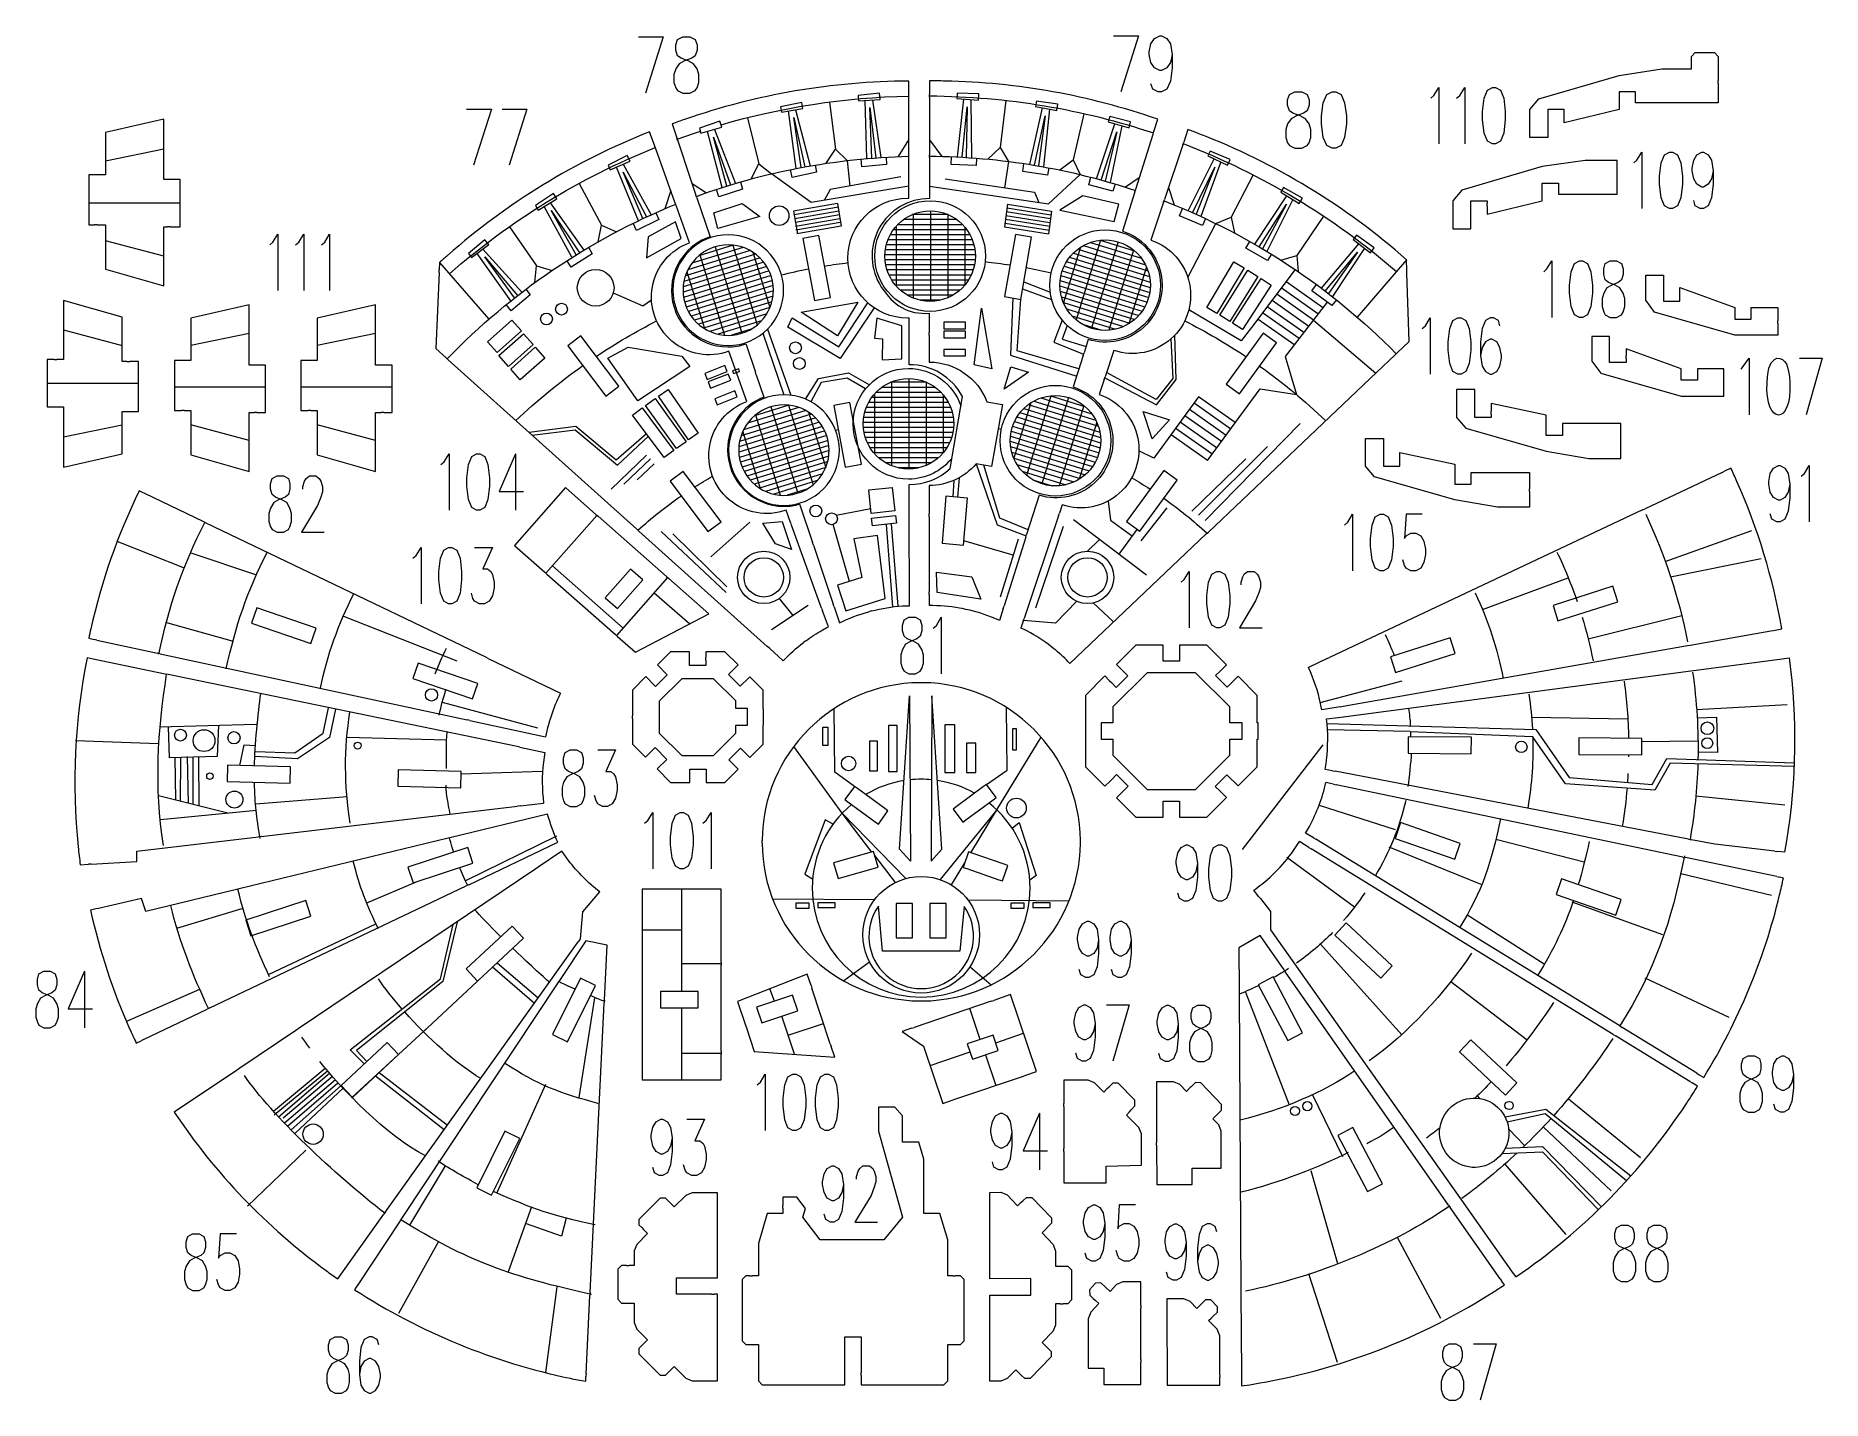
# Model space of a CAD drawing. Header units: millimetres. Extents: x -182 to 179, y -139 to 136.
import ezdxf

# ---------------------------------------------------------------- set-up
doc = ezdxf.new("R2010")
doc.units = ezdxf.units.MM
doc.header["$MEASUREMENT"] = 0
doc.layers.add('Layer 1', color=7, linetype='Continuous')

msp = doc.modelspace()

# ---------------------------------------------------------------- linework, layer by layer
at = {"layer": 'Layer 1', "color": 5, "lineweight": 9}
for points in [[(1.836, 76.9655), (6.2016, 76.9655), (6.2016, 78.2883), (1.836, 78.2883), (1.836, 76.9655)], [(1.836, 75.1135), (6.2016, 75.1135), (6.2016, 76.4363), (1.836, 76.4363), (1.836, 75.1135)], [(1.836, 71.4755), (6.2016, 71.4755), (6.2016, 72.7983), (1.836, 72.7983), (1.836, 71.4755)], [(-22.7051, -7.119), (-21.5145, -7.119), (-21.5145, -3.5472), (-22.7051, -3.5472), (-22.7051, -7.119)], [(-9.3441, -12.4107), (-7.6243, -12.4107), (-7.6243, -3.1503), (-9.3441, -3.1503), (-9.3441, -12.4107)], [(2.033, -12.6752), (4.0174, -12.6752), (4.0174, -3.018), (2.033, -3.018), (2.033, -12.6752)], [(-13.1804, -12.2784), (-11.593, -12.2784), (-11.593, -6.3252), (-13.1804, -6.3252), (-13.1804, -12.2784)], [(6.3986, -12.6752), (8.2506, -12.6752), (8.2506, -6.7222), (6.3986, -6.7222), (6.3986, -12.6752)], [(15.6595, -8.045), (16.4531, -8.045), (16.4531, -3.8118), (15.6595, -3.8118), (15.6595, -8.045)], [(-28.063, -40.0598), (-25.351, -40.0598), (-25.351, -39.0014), (-28.063, -39.0014), (-28.063, -40.0598)], [(-23.6312, -39.9275), (-20.1254, -39.9275), (-20.1254, -38.9353), (-23.6312, -38.9353), (-23.6312, -39.9275)], [(15.3287, -40.0598), (18.0407, -40.0598), (18.0407, -39.0014), (15.3287, -39.0014), (15.3287, -40.0598)], [(19.7605, -39.9275), (23.2663, -39.9275), (23.2663, -38.9353), (19.7605, -38.9353), (19.7605, -39.9275)]]:
    msp.add_lwpolyline(points, close=True, dxfattribs=at)
for centre, major_axis in [((-31.4354, 99.7856), (0, 1.9844)), ((-78.414, 78.9311), (0, 1.1906)), ((-75.3713, 80.9155), (0, 1.1906)), ((-28.1432, 73.1103), (0, 1.1906)), ((-27.3494, 69.9353), (0, 1.1906)), ((-24.0421, 40.1696), (0, 1.1906)), ((-20.8671, 38.5821), (0, 1.1906)), ((-34.5443, 26.7608), (0, 3.9687)), ((30.8078, 26.7608), (0, 3.9687)), ((-101.6222, 3.0127), (0, 1.2347)), ((155.952, -3.7197), (0, 1.2788)), ((-152.2903, -5.1012), (0, 1.1906)), ((-147.5278, -6.2036), (0, 2.2049)), ((-141.4864, -5.6304), (0, 1.2347)), ((-116.5271, -7.2178), (0, 0.7056)), ((118.3812, -7.4682), (0, 1.1465)), ((155.9079, -6.7183), (0, 1.1024)), ((-17.4139, -10.8232), (0, 1.4552)), ((-146.3371, -13.3915), (0, 0.6614)), ((-141.3982, -18.1099), (0, 1.7198)), ((16.4528, -19.819), (0, 1.9844)), ((75.1668, -80.0084), (0, 0.926)), ((115.9121, -79.8759), (0, 0.8378)), ((72.6973, -80.9785), (0, 0.9261)), ((-125.5235, -85.6667), (0, 2.055))]:
    msp.add_ellipse(centre, major_axis=major_axis, ratio=1, dxfattribs=at)
at = {"layer": 'Layer 1', "color": 1, "lineweight": 9}
for centre, major_axis in [((-0.9599, 91.6205), (0, 11.1719)), ((-0.9599, 91.6205), (0, 9.1282)), ((-68.477, 85.2337), (0, 3.7042)), ((-5.3315, 57.764), (0, 9.1282)), ((-34.5443, 26.7608), (0, 5.2917)), ((30.8078, 26.7608), (0, 5.2917)), ((-2.7628, -45.403), (0, 11.7788))]:
    msp.add_ellipse(centre, major_axis=major_axis, ratio=1, dxfattribs=at)
for points, knots in [([(-59.8632, 135.8757), (-59.8632, 135.8757), (-54.8321, 135.8757), (-54.8321, 135.8757), (-54.8321, 135.8757), (-54.8321, 135.8757), (-58.4196, 124.5458), (-58.4196, 124.5458)], [0, 0, 0, 0, 0.33333333, 0.33333333, 0.33333333, 0.33333333, 1, 1, 1, 1]), ([(-50.8783, 135.8757), (-50.8783, 135.8757), (-51.9556, 135.3253), (-51.9556, 135.3253), (-51.9556, 135.3253), (-51.9556, 135.3253), (-52.3219, 134.2571), (-52.3219, 134.2571), (-52.3219, 134.2571), (-52.3219, 134.2571), (-52.3219, 133.1727), (-52.3219, 133.1727), (-52.3219, 133.1727), (-52.3219, 133.1727), (-51.9556, 132.0883), (-51.9556, 132.0883), (-51.9556, 132.0883), (-51.9556, 132.0883), (-51.2446, 131.5542), (-51.2446, 131.5542), (-51.2446, 131.5542), (-51.2446, 131.5542), (-49.801, 131.0201), (-49.801, 131.0201), (-49.801, 131.0201), (-49.801, 131.0201), (-48.7237, 130.4697), (-48.7237, 130.4697), (-48.7237, 130.4697), (-48.7237, 130.4697), (-48.0126, 129.4015), (-48.0126, 129.4015), (-48.0126, 129.4015), (-48.0126, 129.4015), (-47.6463, 128.3171), (-47.6463, 128.3171), (-47.6463, 128.3171), (-47.6463, 128.3171), (-47.6463, 126.6986), (-47.6463, 126.6986), (-47.6463, 126.6986), (-47.6463, 126.6986), (-48.0126, 125.6141), (-48.0126, 125.6141), (-48.0126, 125.6141), (-48.0126, 125.6141), (-48.3681, 125.08), (-48.3681, 125.08), (-48.3681, 125.08), (-48.3681, 125.08), (-49.4455, 124.5458), (-49.4455, 124.5458), (-49.4455, 124.5458), (-49.4455, 124.5458), (-50.8783, 124.5458), (-50.8783, 124.5458), (-50.8783, 124.5458), (-50.8783, 124.5458), (-51.9556, 125.08), (-51.9556, 125.08), (-51.9556, 125.08), (-51.9556, 125.08), (-52.3219, 125.6141), (-52.3219, 125.6141), (-52.3219, 125.6141), (-52.3219, 125.6141), (-52.6774, 126.6986), (-52.6774, 126.6986), (-52.6774, 126.6986), (-52.6774, 126.6986), (-52.6774, 128.3171), (-52.6774, 128.3171), (-52.6774, 128.3171), (-52.6774, 128.3171), (-52.3219, 129.4015), (-52.3219, 129.4015), (-52.3219, 129.4015), (-52.3219, 129.4015), (-51.6001, 130.4697), (-51.6001, 130.4697), (-51.6001, 130.4697), (-51.6001, 130.4697), (-50.5228, 131.0201), (-50.5228, 131.0201), (-50.5228, 131.0201), (-50.5228, 131.0201), (-49.0899, 131.5542), (-49.0899, 131.5542), (-49.0899, 131.5542), (-49.0899, 131.5542), (-48.3681, 132.0883), (-48.3681, 132.0883), (-48.3681, 132.0883), (-48.3681, 132.0883), (-48.0126, 133.1727), (-48.0126, 133.1727), (-48.0126, 133.1727), (-48.0126, 133.1727), (-48.0126, 134.2571), (-48.0126, 134.2571), (-48.0126, 134.2571), (-48.0126, 134.2571), (-48.3681, 135.3253), (-48.3681, 135.3253), (-48.3681, 135.3253), (-48.3681, 135.3253), (-49.4455, 135.8757), (-49.4455, 135.8757), (-49.4455, 135.8757), (-49.4455, 135.8757), (-50.8783, 135.8757), (-50.8783, 135.8757)], [0, 0, 0, 0, 0.03448276, 0.03448276, 0.03448276, 0.03448276, 0.06896552, 0.06896552, 0.06896552, 0.06896552, 0.10344828, 0.10344828, 0.10344828, 0.10344828, 0.13793103, 0.13793103, 0.13793103, 0.13793103, 0.17241379, 0.17241379, 0.17241379, 0.17241379, 0.20689655, 0.20689655, 0.20689655, 0.20689655, 0.24137931, 0.24137931, 0.24137931, 0.24137931, 0.27586207, 0.27586207, 0.27586207, 0.27586207, 0.31034483, 0.31034483, 0.31034483, 0.31034483, 0.34482759, 0.34482759, 0.34482759, 0.34482759, 0.37931034, 0.37931034, 0.37931034, 0.37931034, 0.4137931, 0.4137931, 0.4137931, 0.4137931, 0.44827586, 0.44827586, 0.44827586, 0.44827586, 0.48275862, 0.48275862, 0.48275862, 0.48275862, 0.51724138, 0.51724138, 0.51724138, 0.51724138, 0.55172414, 0.55172414, 0.55172414, 0.55172414, 0.5862069, 0.5862069, 0.5862069, 0.5862069, 0.62068966, 0.62068966, 0.62068966, 0.62068966, 0.65517241, 0.65517241, 0.65517241, 0.65517241, 0.68965517, 0.68965517, 0.68965517, 0.68965517, 0.72413793, 0.72413793, 0.72413793, 0.72413793, 0.75862069, 0.75862069, 0.75862069, 0.75862069, 0.79310345, 0.79310345, 0.79310345, 0.79310345, 0.82758621, 0.82758621, 0.82758621, 0.82758621, 0.86206897, 0.86206897, 0.86206897, 0.86206897, 0.89655172, 0.89655172, 0.89655172, 0.89655172, 0.93103448, 0.93103448, 0.93103448, 0.93103448, 1, 1, 1, 1]), ([(36.0761, 136.1192), (36.0761, 136.1192), (41.1072, 136.1192), (41.1072, 136.1192), (41.1072, 136.1192), (41.1072, 136.1192), (37.5197, 124.7895), (37.5197, 124.7895)], [0, 0, 0, 0, 0.33333333, 0.33333333, 0.33333333, 0.33333333, 1, 1, 1, 1]), ([(47.9267, 132.3318), (47.9267, 132.3318), (47.5712, 130.7133), (47.5712, 130.7133), (47.5712, 130.7133), (47.5712, 130.7133), (46.8494, 129.645), (46.8494, 129.645), (46.8494, 129.645), (46.8494, 129.645), (45.772, 129.0948), (45.772, 129.0948), (45.772, 129.0948), (45.772, 129.0948), (45.4165, 129.0948), (45.4165, 129.0948), (45.4165, 129.0948), (45.4165, 129.0948), (44.3392, 129.645), (44.3392, 129.645), (44.3392, 129.645), (44.3392, 129.645), (43.6174, 130.7133), (43.6174, 130.7133), (43.6174, 130.7133), (43.6174, 130.7133), (43.2619, 132.3318), (43.2619, 132.3318), (43.2619, 132.3318), (43.2619, 132.3318), (43.2619, 132.8821), (43.2619, 132.8821), (43.2619, 132.8821), (43.2619, 132.8821), (43.6174, 134.5007), (43.6174, 134.5007), (43.6174, 134.5007), (43.6174, 134.5007), (44.3392, 135.5689), (44.3392, 135.5689), (44.3392, 135.5689), (44.3392, 135.5689), (45.4165, 136.1192), (45.4165, 136.1192), (45.4165, 136.1192), (45.4165, 136.1192), (45.772, 136.1192), (45.772, 136.1192), (45.772, 136.1192), (45.772, 136.1192), (46.8494, 135.5689), (46.8494, 135.5689), (46.8494, 135.5689), (46.8494, 135.5689), (47.5712, 134.5007), (47.5712, 134.5007), (47.5712, 134.5007), (47.5712, 134.5007), (47.9267, 132.3318), (47.9267, 132.3318), (47.9267, 132.3318), (47.9267, 132.3318), (47.9267, 129.645), (47.9267, 129.645), (47.9267, 129.645), (47.9267, 129.645), (47.5712, 126.9421), (47.5712, 126.9421), (47.5712, 126.9421), (47.5712, 126.9421), (46.8494, 125.3236), (46.8494, 125.3236), (46.8494, 125.3236), (46.8494, 125.3236), (45.772, 124.7895), (45.772, 124.7895), (45.772, 124.7895), (45.772, 124.7895), (45.061, 124.7895), (45.061, 124.7895), (45.061, 124.7895), (45.061, 124.7895), (43.9837, 125.3236), (43.9837, 125.3236), (43.9837, 125.3236), (43.9837, 125.3236), (43.6174, 126.408), (43.6174, 126.408)], [0, 0, 0, 0, 0.04347826, 0.04347826, 0.04347826, 0.04347826, 0.08695652, 0.08695652, 0.08695652, 0.08695652, 0.13043478, 0.13043478, 0.13043478, 0.13043478, 0.17391304, 0.17391304, 0.17391304, 0.17391304, 0.2173913, 0.2173913, 0.2173913, 0.2173913, 0.26086957, 0.26086957, 0.26086957, 0.26086957, 0.30434783, 0.30434783, 0.30434783, 0.30434783, 0.34782609, 0.34782609, 0.34782609, 0.34782609, 0.39130435, 0.39130435, 0.39130435, 0.39130435, 0.43478261, 0.43478261, 0.43478261, 0.43478261, 0.47826087, 0.47826087, 0.47826087, 0.47826087, 0.52173913, 0.52173913, 0.52173913, 0.52173913, 0.56521739, 0.56521739, 0.56521739, 0.56521739, 0.60869565, 0.60869565, 0.60869565, 0.60869565, 0.65217391, 0.65217391, 0.65217391, 0.65217391, 0.69565217, 0.69565217, 0.69565217, 0.69565217, 0.73913043, 0.73913043, 0.73913043, 0.73913043, 0.7826087, 0.7826087, 0.7826087, 0.7826087, 0.82608696, 0.82608696, 0.82608696, 0.82608696, 0.86956522, 0.86956522, 0.86956522, 0.86956522, 0.91304348, 0.91304348, 0.91304348, 0.91304348, 1, 1, 1, 1]), ([(-30.9577, 120.6947), (-30.9577, 120.6947), (-31.1351, 121.7475), (-31.1351, 121.7475), (-31.1351, 121.7475), (-31.1351, 121.7475), (-26.8828, 122.6685), (-26.8828, 122.6685), (-26.8828, 122.6685), (-26.8828, 122.6685), (-26.6279, 121.4236), (-26.6279, 121.4236), (-26.6279, 121.4236), (-26.6279, 121.4236), (-30.9577, 120.6947), (-30.9577, 120.6947)], [0, 0, 0, 0, 0.2, 0.2, 0.2, 0.2, 0.4, 0.4, 0.4, 0.4, 0.6, 0.6, 0.6, 0.6, 1, 1, 1, 1]), ([(-15.4511, 122.9655), (-15.4511, 122.9655), (-15.5143, 124.0313), (-15.5143, 124.0313), (-15.5143, 124.0313), (-15.5143, 124.0313), (-11.1876, 124.4897), (-11.1876, 124.4897), (-11.1876, 124.4897), (-11.1876, 124.4897), (-11.068, 123.2246), (-11.068, 123.2246), (-11.068, 123.2246), (-11.068, 123.2246), (-15.4511, 122.9655), (-15.4511, 122.9655)], [0, 0, 0, 0, 0.2, 0.2, 0.2, 0.2, 0.4, 0.4, 0.4, 0.4, 0.6, 0.6, 0.6, 0.6, 1, 1, 1, 1]), ([(4.4113, 123.4269), (4.4113, 123.4269), (4.4939, 124.4913), (4.4939, 124.4913), (4.4939, 124.4913), (4.4939, 124.4913), (8.8427, 124.3561), (8.8427, 124.3561), (8.8427, 124.3561), (8.8427, 124.3561), (8.7889, 123.0865), (8.7889, 123.0865), (8.7889, 123.0865), (8.7889, 123.0865), (4.4113, 123.4269), (4.4113, 123.4269)], [0, 0, 0, 0, 0.2, 0.2, 0.2, 0.2, 0.4, 0.4, 0.4, 0.4, 0.6, 0.6, 0.6, 0.6, 1, 1, 1, 1]), ([(20.3114, 121.831), (20.3114, 121.831), (20.5102, 122.88), (20.5102, 122.88), (20.5102, 122.88), (20.5102, 122.88), (24.818, 122.2688), (24.818, 122.2688), (24.818, 122.2688), (24.818, 122.2688), (24.6252, 121.0127), (24.6252, 121.0127), (24.6252, 121.0127), (24.6252, 121.0127), (20.3114, 121.831), (20.3114, 121.831)], [0, 0, 0, 0, 0.2, 0.2, 0.2, 0.2, 0.4, 0.4, 0.4, 0.4, 0.6, 0.6, 0.6, 0.6, 1, 1, 1, 1]), ([(72.6415, 124.7706), (72.6415, 124.7706), (71.5641, 124.2203), (71.5641, 124.2203), (71.5641, 124.2203), (71.5641, 124.2203), (71.2086, 123.152), (71.2086, 123.152), (71.2086, 123.152), (71.2086, 123.152), (71.2086, 122.0676), (71.2086, 122.0676), (71.2086, 122.0676), (71.2086, 122.0676), (71.5641, 120.9832), (71.5641, 120.9832), (71.5641, 120.9832), (71.5641, 120.9832), (72.2859, 120.4491), (72.2859, 120.4491), (72.2859, 120.4491), (72.2859, 120.4491), (73.7188, 119.915), (73.7188, 119.915), (73.7188, 119.915), (73.7188, 119.915), (74.7961, 119.3647), (74.7961, 119.3647), (74.7961, 119.3647), (74.7961, 119.3647), (75.5179, 118.2964), (75.5179, 118.2964), (75.5179, 118.2964), (75.5179, 118.2964), (75.8734, 117.212), (75.8734, 117.212), (75.8734, 117.212), (75.8734, 117.212), (75.8734, 115.5935), (75.8734, 115.5935), (75.8734, 115.5935), (75.8734, 115.5935), (75.5179, 114.5091), (75.5179, 114.5091), (75.5179, 114.5091), (75.5179, 114.5091), (75.1516, 113.9749), (75.1516, 113.9749), (75.1516, 113.9749), (75.1516, 113.9749), (74.0743, 113.4408), (74.0743, 113.4408), (74.0743, 113.4408), (74.0743, 113.4408), (72.6415, 113.4408), (72.6415, 113.4408), (72.6415, 113.4408), (72.6415, 113.4408), (71.5641, 113.9749), (71.5641, 113.9749), (71.5641, 113.9749), (71.5641, 113.9749), (71.2086, 114.5091), (71.2086, 114.5091), (71.2086, 114.5091), (71.2086, 114.5091), (70.8423, 115.5935), (70.8423, 115.5935), (70.8423, 115.5935), (70.8423, 115.5935), (70.8423, 117.212), (70.8423, 117.212), (70.8423, 117.212), (70.8423, 117.212), (71.2086, 118.2964), (71.2086, 118.2964), (71.2086, 118.2964), (71.2086, 118.2964), (71.9197, 119.3647), (71.9197, 119.3647), (71.9197, 119.3647), (71.9197, 119.3647), (72.997, 119.915), (72.997, 119.915), (72.997, 119.915), (72.997, 119.915), (74.4406, 120.4491), (74.4406, 120.4491), (74.4406, 120.4491), (74.4406, 120.4491), (75.1516, 120.9832), (75.1516, 120.9832), (75.1516, 120.9832), (75.1516, 120.9832), (75.5179, 122.0676), (75.5179, 122.0676), (75.5179, 122.0676), (75.5179, 122.0676), (75.5179, 123.152), (75.5179, 123.152), (75.5179, 123.152), (75.5179, 123.152), (75.1516, 124.2203), (75.1516, 124.2203), (75.1516, 124.2203), (75.1516, 124.2203), (74.0743, 124.7706), (74.0743, 124.7706), (74.0743, 124.7706), (74.0743, 124.7706), (72.6415, 124.7706), (72.6415, 124.7706)], [0, 0, 0, 0, 0.03448276, 0.03448276, 0.03448276, 0.03448276, 0.06896552, 0.06896552, 0.06896552, 0.06896552, 0.10344828, 0.10344828, 0.10344828, 0.10344828, 0.13793103, 0.13793103, 0.13793103, 0.13793103, 0.17241379, 0.17241379, 0.17241379, 0.17241379, 0.20689655, 0.20689655, 0.20689655, 0.20689655, 0.24137931, 0.24137931, 0.24137931, 0.24137931, 0.27586207, 0.27586207, 0.27586207, 0.27586207, 0.31034483, 0.31034483, 0.31034483, 0.31034483, 0.34482759, 0.34482759, 0.34482759, 0.34482759, 0.37931034, 0.37931034, 0.37931034, 0.37931034, 0.4137931, 0.4137931, 0.4137931, 0.4137931, 0.44827586, 0.44827586, 0.44827586, 0.44827586, 0.48275862, 0.48275862, 0.48275862, 0.48275862, 0.51724138, 0.51724138, 0.51724138, 0.51724138, 0.55172414, 0.55172414, 0.55172414, 0.55172414, 0.5862069, 0.5862069, 0.5862069, 0.5862069, 0.62068966, 0.62068966, 0.62068966, 0.62068966, 0.65517241, 0.65517241, 0.65517241, 0.65517241, 0.68965517, 0.68965517, 0.68965517, 0.68965517, 0.72413793, 0.72413793, 0.72413793, 0.72413793, 0.75862069, 0.75862069, 0.75862069, 0.75862069, 0.79310345, 0.79310345, 0.79310345, 0.79310345, 0.82758621, 0.82758621, 0.82758621, 0.82758621, 0.86206897, 0.86206897, 0.86206897, 0.86206897, 0.89655172, 0.89655172, 0.89655172, 0.89655172, 0.93103448, 0.93103448, 0.93103448, 0.93103448, 1, 1, 1, 1]), ([(80.1827, 124.7706), (80.1827, 124.7706), (79.1054, 124.2203), (79.1054, 124.2203), (79.1054, 124.2203), (79.1054, 124.2203), (78.3836, 122.6017), (78.3836, 122.6017), (78.3836, 122.6017), (78.3836, 122.6017), (78.0281, 119.915), (78.0281, 119.915), (78.0281, 119.915), (78.0281, 119.915), (78.0281, 118.2964), (78.0281, 118.2964), (78.0281, 118.2964), (78.0281, 118.2964), (78.3836, 115.5935), (78.3836, 115.5935), (78.3836, 115.5935), (78.3836, 115.5935), (79.1054, 113.9749), (79.1054, 113.9749), (79.1054, 113.9749), (79.1054, 113.9749), (80.1827, 113.4408), (80.1827, 113.4408), (80.1827, 113.4408), (80.1827, 113.4408), (80.9045, 113.4408), (80.9045, 113.4408), (80.9045, 113.4408), (80.9045, 113.4408), (81.9818, 113.9749), (81.9818, 113.9749), (81.9818, 113.9749), (81.9818, 113.9749), (82.6929, 115.5935), (82.6929, 115.5935), (82.6929, 115.5935), (82.6929, 115.5935), (83.0592, 118.2964), (83.0592, 118.2964), (83.0592, 118.2964), (83.0592, 118.2964), (83.0592, 119.915), (83.0592, 119.915), (83.0592, 119.915), (83.0592, 119.915), (82.6929, 122.6017), (82.6929, 122.6017), (82.6929, 122.6017), (82.6929, 122.6017), (81.9818, 124.2203), (81.9818, 124.2203), (81.9818, 124.2203), (81.9818, 124.2203), (80.9045, 124.7706), (80.9045, 124.7706), (80.9045, 124.7706), (80.9045, 124.7706), (80.1827, 124.7706), (80.1827, 124.7706)], [0, 0, 0, 0, 0.05882353, 0.05882353, 0.05882353, 0.05882353, 0.11764706, 0.11764706, 0.11764706, 0.11764706, 0.17647059, 0.17647059, 0.17647059, 0.17647059, 0.23529412, 0.23529412, 0.23529412, 0.23529412, 0.29411765, 0.29411765, 0.29411765, 0.29411765, 0.35294118, 0.35294118, 0.35294118, 0.35294118, 0.41176471, 0.41176471, 0.41176471, 0.41176471, 0.47058824, 0.47058824, 0.47058824, 0.47058824, 0.52941176, 0.52941176, 0.52941176, 0.52941176, 0.58823529, 0.58823529, 0.58823529, 0.58823529, 0.64705882, 0.64705882, 0.64705882, 0.64705882, 0.70588235, 0.70588235, 0.70588235, 0.70588235, 0.76470588, 0.76470588, 0.76470588, 0.76470588, 0.82352941, 0.82352941, 0.82352941, 0.82352941, 0.88235294, 0.88235294, 0.88235294, 0.88235294, 1, 1, 1, 1]), ([(100.0869, 123.5052), (100.0869, 123.5052), (100.7448, 124.0589), (100.7448, 124.0589), (100.7448, 124.0589), (100.7448, 124.0589), (101.7268, 125.6874), (101.7268, 125.6874), (101.7268, 125.6874), (101.7268, 125.6874), (101.7268, 114.2879), (101.7268, 114.2879)], [0, 0, 0, 0, 0.25, 0.25, 0.25, 0.25, 0.5, 0.5, 0.5, 0.5, 1, 1, 1, 1]), ([(105.3208, 123.5052), (105.3208, 123.5052), (105.9787, 124.0589), (105.9787, 124.0589), (105.9787, 124.0589), (105.9787, 124.0589), (106.9606, 125.6874), (106.9606, 125.6874), (106.9606, 125.6874), (106.9606, 125.6874), (106.9606, 114.2879), (106.9606, 114.2879)], [0, 0, 0, 0, 0.25, 0.25, 0.25, 0.25, 0.5, 0.5, 0.5, 0.5, 1, 1, 1, 1]), ([(112.5284, 125.6874), (112.5284, 125.6874), (111.5464, 125.1337), (111.5464, 125.1337), (111.5464, 125.1337), (111.5464, 125.1337), (110.8885, 123.5052), (110.8885, 123.5052), (110.8885, 123.5052), (110.8885, 123.5052), (110.5645, 120.8019), (110.5645, 120.8019), (110.5645, 120.8019), (110.5645, 120.8019), (110.5645, 119.1733), (110.5645, 119.1733), (110.5645, 119.1733), (110.5645, 119.1733), (110.8885, 116.4537), (110.8885, 116.4537), (110.8885, 116.4537), (110.8885, 116.4537), (111.5464, 114.8253), (111.5464, 114.8253), (111.5464, 114.8253), (111.5464, 114.8253), (112.5284, 114.2879), (112.5284, 114.2879), (112.5284, 114.2879), (112.5284, 114.2879), (113.1765, 114.2879), (113.1765, 114.2879), (113.1765, 114.2879), (113.1765, 114.2879), (114.1585, 114.8253), (114.1585, 114.8253), (114.1585, 114.8253), (114.1585, 114.8253), (114.8164, 116.4537), (114.8164, 116.4537), (114.8164, 116.4537), (114.8164, 116.4537), (115.1404, 119.1733), (115.1404, 119.1733), (115.1404, 119.1733), (115.1404, 119.1733), (115.1404, 120.8019), (115.1404, 120.8019), (115.1404, 120.8019), (115.1404, 120.8019), (114.8164, 123.5052), (114.8164, 123.5052), (114.8164, 123.5052), (114.8164, 123.5052), (114.1585, 125.1337), (114.1585, 125.1337), (114.1585, 125.1337), (114.1585, 125.1337), (113.1765, 125.6874), (113.1765, 125.6874), (113.1765, 125.6874), (113.1765, 125.6874), (112.5284, 125.6874), (112.5284, 125.6874)], [0, 0, 0, 0, 0.05882353, 0.05882353, 0.05882353, 0.05882353, 0.11764706, 0.11764706, 0.11764706, 0.11764706, 0.17647059, 0.17647059, 0.17647059, 0.17647059, 0.23529412, 0.23529412, 0.23529412, 0.23529412, 0.29411765, 0.29411765, 0.29411765, 0.29411765, 0.35294118, 0.35294118, 0.35294118, 0.35294118, 0.41176471, 0.41176471, 0.41176471, 0.41176471, 0.47058824, 0.47058824, 0.47058824, 0.47058824, 0.52941176, 0.52941176, 0.52941176, 0.52941176, 0.58823529, 0.58823529, 0.58823529, 0.58823529, 0.64705882, 0.64705882, 0.64705882, 0.64705882, 0.70588235, 0.70588235, 0.70588235, 0.70588235, 0.76470588, 0.76470588, 0.76470588, 0.76470588, 0.82352941, 0.82352941, 0.82352941, 0.82352941, 0.88235294, 0.88235294, 0.88235294, 0.88235294, 1, 1, 1, 1]), ([(-94.5635, 121.3115), (-94.5635, 121.3115), (-89.5324, 121.3115), (-89.5324, 121.3115), (-89.5324, 121.3115), (-89.5324, 121.3115), (-93.1199, 109.9818), (-93.1199, 109.9818)], [0, 0, 0, 0, 0.33333333, 0.33333333, 0.33333333, 0.33333333, 1, 1, 1, 1]), ([(-87.3777, 121.3115), (-87.3777, 121.3115), (-82.3466, 121.3115), (-82.3466, 121.3115), (-82.3466, 121.3115), (-82.3466, 121.3115), (-85.9449, 109.9818), (-85.9449, 109.9818)], [0, 0, 0, 0, 0.33333333, 0.33333333, 0.33333333, 0.33333333, 1, 1, 1, 1]), ([(34.9811, 118.7581), (34.9811, 118.7581), (35.2868, 119.7811), (35.2868, 119.7811), (35.2868, 119.7811), (35.2868, 119.7811), (39.5088, 118.73), (39.5088, 118.73), (39.5088, 118.73), (39.5088, 118.73), (39.1879, 117.5004), (39.1879, 117.5004), (39.1879, 117.5004), (39.1879, 117.5004), (34.9811, 118.7581), (34.9811, 118.7581)], [0, 0, 0, 0, 0.2, 0.2, 0.2, 0.2, 0.4, 0.4, 0.4, 0.4, 0.6, 0.6, 0.6, 0.6, 1, 1, 1, 1]), ([(-47.2255, 116.4173), (-47.2255, 116.4173), (-47.5232, 117.4426), (-47.5232, 117.4426), (-47.5232, 117.4426), (-47.5232, 117.4426), (-43.4056, 118.8482), (-43.4056, 118.8482), (-43.4056, 118.8482), (-43.4056, 118.8482), (-43.0087, 117.641), (-43.0087, 117.641), (-43.0087, 117.641), (-43.0087, 117.641), (-47.2255, 116.4173), (-47.2255, 116.4173)], [0, 0, 0, 0, 0.2, 0.2, 0.2, 0.2, 0.4, 0.4, 0.4, 0.4, 0.6, 0.6, 0.6, 0.6, 1, 1, 1, 1]), ([(-65.549, 109.0377), (-65.549, 109.0377), (-65.9828, 110.0132), (-65.9828, 110.0132), (-65.9828, 110.0132), (-65.9828, 110.0132), (-62.0935, 111.9635), (-62.0935, 111.9635), (-62.0935, 111.9635), (-62.0935, 111.9635), (-61.5368, 110.8212), (-61.5368, 110.8212), (-61.5368, 110.8212), (-61.5368, 110.8212), (-65.549, 109.0377), (-65.549, 109.0377)], [0, 0, 0, 0, 0.2, 0.2, 0.2, 0.2, 0.4, 0.4, 0.4, 0.4, 0.6, 0.6, 0.6, 0.6, 1, 1, 1, 1]), ([(55.1072, 111.8375), (55.1072, 111.8375), (55.5588, 112.8049), (55.5588, 112.8049), (55.5588, 112.8049), (55.5588, 112.8049), (59.5823, 111.1492), (59.5823, 111.1492), (59.5823, 111.1492), (59.5823, 111.1492), (59.0855, 109.9796), (59.0855, 109.9796), (59.0855, 109.9796), (59.0855, 109.9796), (55.1072, 111.8375), (55.1072, 111.8375)], [0, 0, 0, 0, 0.2, 0.2, 0.2, 0.2, 0.4, 0.4, 0.4, 0.4, 0.6, 0.6, 0.6, 0.6, 1, 1, 1, 1]), ([(141.0616, 110.4524), (141.0616, 110.4524), (141.7195, 111.006), (141.7195, 111.006), (141.7195, 111.006), (141.7195, 111.006), (142.7015, 112.6345), (142.7015, 112.6345), (142.7015, 112.6345), (142.7015, 112.6345), (142.7015, 101.2351), (142.7015, 101.2351)], [0, 0, 0, 0, 0.25, 0.25, 0.25, 0.25, 0.5, 0.5, 0.5, 0.5, 1, 1, 1, 1]), ([(148.2594, 112.6345), (148.2594, 112.6345), (147.2774, 112.0809), (147.2774, 112.0809), (147.2774, 112.0809), (147.2774, 112.0809), (146.6293, 110.4524), (146.6293, 110.4524), (146.6293, 110.4524), (146.6293, 110.4524), (146.2955, 107.749), (146.2955, 107.749), (146.2955, 107.749), (146.2955, 107.749), (146.2955, 106.1206), (146.2955, 106.1206), (146.2955, 106.1206), (146.2955, 106.1206), (146.6293, 103.401), (146.6293, 103.401), (146.6293, 103.401), (146.6293, 103.401), (147.2774, 101.7725), (147.2774, 101.7725), (147.2774, 101.7725), (147.2774, 101.7725), (148.2594, 101.2351), (148.2594, 101.2351), (148.2594, 101.2351), (148.2594, 101.2351), (148.9173, 101.2351), (148.9173, 101.2351), (148.9173, 101.2351), (148.9173, 101.2351), (149.8993, 101.7725), (149.8993, 101.7725), (149.8993, 101.7725), (149.8993, 101.7725), (150.5572, 103.401), (150.5572, 103.401), (150.5572, 103.401), (150.5572, 103.401), (150.8812, 106.1206), (150.8812, 106.1206), (150.8812, 106.1206), (150.8812, 106.1206), (150.8812, 107.749), (150.8812, 107.749), (150.8812, 107.749), (150.8812, 107.749), (150.5572, 110.4524), (150.5572, 110.4524), (150.5572, 110.4524), (150.5572, 110.4524), (149.8993, 112.0809), (149.8993, 112.0809), (149.8993, 112.0809), (149.8993, 112.0809), (148.9173, 112.6345), (148.9173, 112.6345), (148.9173, 112.6345), (148.9173, 112.6345), (148.2594, 112.6345), (148.2594, 112.6345)], [0, 0, 0, 0, 0.05882353, 0.05882353, 0.05882353, 0.05882353, 0.11764706, 0.11764706, 0.11764706, 0.11764706, 0.17647059, 0.17647059, 0.17647059, 0.17647059, 0.23529412, 0.23529412, 0.23529412, 0.23529412, 0.29411765, 0.29411765, 0.29411765, 0.29411765, 0.35294118, 0.35294118, 0.35294118, 0.35294118, 0.41176471, 0.41176471, 0.41176471, 0.41176471, 0.47058824, 0.47058824, 0.47058824, 0.47058824, 0.52941176, 0.52941176, 0.52941176, 0.52941176, 0.58823529, 0.58823529, 0.58823529, 0.58823529, 0.64705882, 0.64705882, 0.64705882, 0.64705882, 0.70588235, 0.70588235, 0.70588235, 0.70588235, 0.76470588, 0.76470588, 0.76470588, 0.76470588, 0.82352941, 0.82352941, 0.82352941, 0.82352941, 0.88235294, 0.88235294, 0.88235294, 0.88235294, 1, 1, 1, 1]), ([(157.0971, 108.8239), (157.0971, 108.8239), (156.773, 107.1954), (156.773, 107.1954), (156.773, 107.1954), (156.773, 107.1954), (156.1151, 106.1206), (156.1151, 106.1206), (156.1151, 106.1206), (156.1151, 106.1206), (155.1332, 105.5669), (155.1332, 105.5669), (155.1332, 105.5669), (155.1332, 105.5669), (154.8091, 105.5669), (154.8091, 105.5669), (154.8091, 105.5669), (154.8091, 105.5669), (153.8271, 106.1206), (153.8271, 106.1206), (153.8271, 106.1206), (153.8271, 106.1206), (153.1693, 107.1954), (153.1693, 107.1954), (153.1693, 107.1954), (153.1693, 107.1954), (152.8452, 108.8239), (152.8452, 108.8239), (152.8452, 108.8239), (152.8452, 108.8239), (152.8452, 109.3775), (152.8452, 109.3775), (152.8452, 109.3775), (152.8452, 109.3775), (153.1693, 111.006), (153.1693, 111.006), (153.1693, 111.006), (153.1693, 111.006), (153.8271, 112.0809), (153.8271, 112.0809), (153.8271, 112.0809), (153.8271, 112.0809), (154.8091, 112.6345), (154.8091, 112.6345), (154.8091, 112.6345), (154.8091, 112.6345), (155.1332, 112.6345), (155.1332, 112.6345), (155.1332, 112.6345), (155.1332, 112.6345), (156.1151, 112.0809), (156.1151, 112.0809), (156.1151, 112.0809), (156.1151, 112.0809), (156.773, 111.006), (156.773, 111.006), (156.773, 111.006), (156.773, 111.006), (157.0971, 108.8239), (157.0971, 108.8239), (157.0971, 108.8239), (157.0971, 108.8239), (157.0971, 106.1206), (157.0971, 106.1206), (157.0971, 106.1206), (157.0971, 106.1206), (156.773, 103.401), (156.773, 103.401), (156.773, 103.401), (156.773, 103.401), (156.1151, 101.7725), (156.1151, 101.7725), (156.1151, 101.7725), (156.1151, 101.7725), (155.1332, 101.2351), (155.1332, 101.2351), (155.1332, 101.2351), (155.1332, 101.2351), (154.4851, 101.2351), (154.4851, 101.2351), (154.4851, 101.2351), (154.4851, 101.2351), (153.5031, 101.7725), (153.5031, 101.7725), (153.5031, 101.7725), (153.5031, 101.7725), (153.1693, 102.8636), (153.1693, 102.8636)], [0, 0, 0, 0, 0.04347826, 0.04347826, 0.04347826, 0.04347826, 0.08695652, 0.08695652, 0.08695652, 0.08695652, 0.13043478, 0.13043478, 0.13043478, 0.13043478, 0.17391304, 0.17391304, 0.17391304, 0.17391304, 0.2173913, 0.2173913, 0.2173913, 0.2173913, 0.26086957, 0.26086957, 0.26086957, 0.26086957, 0.30434783, 0.30434783, 0.30434783, 0.30434783, 0.34782609, 0.34782609, 0.34782609, 0.34782609, 0.39130435, 0.39130435, 0.39130435, 0.39130435, 0.43478261, 0.43478261, 0.43478261, 0.43478261, 0.47826087, 0.47826087, 0.47826087, 0.47826087, 0.52173913, 0.52173913, 0.52173913, 0.52173913, 0.56521739, 0.56521739, 0.56521739, 0.56521739, 0.60869565, 0.60869565, 0.60869565, 0.60869565, 0.65217391, 0.65217391, 0.65217391, 0.65217391, 0.69565217, 0.69565217, 0.69565217, 0.69565217, 0.73913043, 0.73913043, 0.73913043, 0.73913043, 0.7826087, 0.7826087, 0.7826087, 0.7826087, 0.82608696, 0.82608696, 0.82608696, 0.82608696, 0.86956522, 0.86956522, 0.86956522, 0.86956522, 0.91304348, 0.91304348, 0.91304348, 0.91304348, 1, 1, 1, 1]), ([(-24.1554, 110.0171), (-24.1554, 110.0171), (-23.9128, 108.5399), (-23.9128, 108.5399), (-23.9128, 108.5399), (-23.9128, 108.5399), (-28.8268, 107.5126), (-28.8268, 107.5126), (-28.8268, 107.5126), (-28.8268, 107.5126), (-29.1511, 109.0877), (-29.1511, 109.0877)], [0, 0, 0, 0, 0.25, 0.25, 0.25, 0.25, 0.5, 0.5, 0.5, 0.5, 1, 1, 1, 1]), ([(-9.8365, 111.6183), (-9.8365, 111.6183), (-9.7542, 110.1237), (-9.7542, 110.1237), (-9.7542, 110.1237), (-9.7542, 110.1237), (-14.7501, 109.6308), (-14.7501, 109.6308), (-14.7501, 109.6308), (-14.7501, 109.6308), (-14.9032, 111.2316), (-14.9032, 111.2316)], [0, 0, 0, 0, 0.25, 0.25, 0.25, 0.25, 0.5, 0.5, 0.5, 0.5, 1, 1, 1, 1]), ([(8.428, 111.4206), (8.428, 111.4206), (8.306, 109.9287), (8.306, 109.9287), (8.306, 109.9287), (8.306, 109.9287), (3.2894, 110.1209), (3.2894, 110.1209), (3.2894, 110.1209), (3.2894, 110.1209), (3.3559, 111.7277), (3.3559, 111.7277)], [0, 0, 0, 0, 0.25, 0.25, 0.25, 0.25, 0.5, 0.5, 0.5, 0.5, 1, 1, 1, 1]), ([(22.9874, 109.4568), (22.9874, 109.4568), (22.7025, 107.9872), (22.7025, 107.9872), (22.7025, 107.9872), (22.7025, 107.9872), (17.7373, 108.7283), (17.7373, 108.7283), (17.7373, 108.7283), (17.7373, 108.7283), (17.9795, 110.3181), (17.9795, 110.3181)], [0, 0, 0, 0, 0.25, 0.25, 0.25, 0.25, 0.5, 0.5, 0.5, 0.5, 1, 1, 1, 1]), ([(-39.2364, 106.596), (-39.2364, 106.596), (-38.825, 105.1567), (-38.825, 105.1567), (-38.825, 105.1567), (-38.825, 105.1567), (-43.5876, 103.5692), (-43.5876, 103.5692), (-43.5876, 103.5692), (-43.5876, 103.5692), (-44.0915, 105.0964), (-44.0915, 105.0964)], [0, 0, 0, 0, 0.25, 0.25, 0.25, 0.25, 0.5, 0.5, 0.5, 0.5, 1, 1, 1, 1]), ([(36.3702, 106.1742), (36.3702, 106.1742), (35.9356, 104.7418), (35.9356, 104.7418), (35.9356, 104.7418), (35.9356, 104.7418), (31.073, 105.9896), (31.073, 105.9896), (31.073, 105.9896), (31.073, 105.9896), (31.4774, 107.5461), (31.4774, 107.5461)], [0, 0, 0, 0, 0.25, 0.25, 0.25, 0.25, 0.5, 0.5, 0.5, 0.5, 1, 1, 1, 1]), ([(69.8114, 104.5371), (69.8114, 104.5371), (70.3691, 105.4475), (70.3691, 105.4475), (70.3691, 105.4475), (70.3691, 105.4475), (74.1806, 103.3492), (74.1806, 103.3492), (74.1806, 103.3492), (74.1806, 103.3492), (73.5551, 102.243), (73.5551, 102.243), (73.5551, 102.243), (73.5551, 102.243), (69.8114, 104.5371), (69.8114, 104.5371)], [0, 0, 0, 0, 0.2, 0.2, 0.2, 0.2, 0.4, 0.4, 0.4, 0.4, 0.6, 0.6, 0.6, 0.6, 1, 1, 1, 1]), ([(-80.1086, 100.9302), (-80.1086, 100.9302), (-80.6512, 101.8497), (-80.6512, 101.8497), (-80.6512, 101.8497), (-80.6512, 101.8497), (-77.0103, 104.2319), (-77.0103, 104.2319), (-77.0103, 104.2319), (-77.0103, 104.2319), (-76.3266, 103.1608), (-76.3266, 103.1608), (-76.3266, 103.1608), (-76.3266, 103.1608), (-80.1086, 100.9302), (-80.1086, 100.9302)], [0, 0, 0, 0, 0.2, 0.2, 0.2, 0.2, 0.4, 0.4, 0.4, 0.4, 0.6, 0.6, 0.6, 0.6, 1, 1, 1, 1]), ([(29.8681, 103.8015), (29.8681, 103.8015), (37.1441, 102.0817), (37.1441, 102.0817), (37.1441, 102.0817), (37.1441, 102.0817), (36.2181, 98.6421), (36.2181, 98.6421), (36.2181, 98.6421), (36.2181, 98.6421), (25.2379, 100.891), (25.2379, 100.891), (25.2379, 100.891), (25.2379, 100.891), (29.8681, 103.8015), (29.8681, 103.8015)], [0, 0, 0, 0, 0.2, 0.2, 0.2, 0.2, 0.4, 0.4, 0.4, 0.4, 0.6, 0.6, 0.6, 0.6, 1, 1, 1, 1]), ([(54.6458, 99.1856), (54.6458, 99.1856), (54.007, 97.8318), (54.007, 97.8318), (54.007, 97.8318), (54.007, 97.8318), (49.3784, 99.7756), (49.3784, 99.7756), (49.3784, 99.7756), (49.3784, 99.7756), (50.0055, 101.2564), (50.0055, 101.2564)], [0, 0, 0, 0, 0.25, 0.25, 0.25, 0.25, 0.5, 0.5, 0.5, 0.5, 1, 1, 1, 1]), ([(-56.3034, 100.3888), (-56.3034, 100.3888), (-55.7009, 99.0185), (-55.7009, 99.0185), (-55.7009, 99.0185), (-55.7009, 99.0185), (-60.2046, 96.8006), (-60.2046, 96.8006), (-60.2046, 96.8006), (-60.2046, 96.8006), (-60.9107, 98.2455), (-60.9107, 98.2455)], [0, 0, 0, 0, 0.25, 0.25, 0.25, 0.25, 0.5, 0.5, 0.5, 0.5, 1, 1, 1, 1]), ([(31.0656, 75.0697), (36.9608, 73.2484), (43.2161, 76.551), (45.0373, 82.4462), (45.0373, 82.4462), (46.8586, 88.3414), (43.556, 94.5967), (37.6608, 96.4179), (37.6608, 96.4179), (31.7656, 98.2392), (25.5103, 94.9366), (23.6891, 89.0414), (23.6891, 89.0414), (21.8678, 83.1462), (25.1704, 76.8909), (31.0656, 75.0697)], [0, 0, 0, 0, 0.2, 0.2, 0.2, 0.2, 0.4, 0.4, 0.4, 0.4, 0.6, 0.6, 0.6, 0.6, 1, 1, 1, 1]), ([(-134.2814, 93.8819), (-134.2814, 93.8819), (-133.6235, 94.4356), (-133.6235, 94.4356), (-133.6235, 94.4356), (-133.6235, 94.4356), (-132.6415, 96.0641), (-132.6415, 96.0641), (-132.6415, 96.0641), (-132.6415, 96.0641), (-132.6415, 84.6646), (-132.6415, 84.6646)], [0, 0, 0, 0, 0.25, 0.25, 0.25, 0.25, 0.5, 0.5, 0.5, 0.5, 1, 1, 1, 1]), ([(-129.0475, 93.8819), (-129.0475, 93.8819), (-128.3896, 94.4356), (-128.3896, 94.4356), (-128.3896, 94.4356), (-128.3896, 94.4356), (-127.4077, 96.0641), (-127.4077, 96.0641), (-127.4077, 96.0641), (-127.4077, 96.0641), (-127.4077, 84.6646), (-127.4077, 84.6646)], [0, 0, 0, 0, 0.25, 0.25, 0.25, 0.25, 0.5, 0.5, 0.5, 0.5, 1, 1, 1, 1]), ([(-123.8038, 93.8819), (-123.8038, 93.8819), (-123.1557, 94.4356), (-123.1557, 94.4356), (-123.1557, 94.4356), (-123.1557, 94.4356), (-122.1737, 96.0641), (-122.1737, 96.0641), (-122.1737, 96.0641), (-122.1737, 96.0641), (-122.1737, 84.6646), (-122.1737, 84.6646)], [0, 0, 0, 0, 0.25, 0.25, 0.25, 0.25, 0.5, 0.5, 0.5, 0.5, 1, 1, 1, 1]), ([(-93.5258, 91.3083), (-93.5258, 91.3083), (-94.1689, 92.1605), (-94.1689, 92.1605), (-94.1689, 92.1605), (-94.1689, 92.1605), (-90.8214, 94.9398), (-90.8214, 94.9398), (-90.8214, 94.9398), (-90.8214, 94.9398), (-90.0208, 93.9529), (-90.0208, 93.9529), (-90.0208, 93.9529), (-90.0208, 93.9529), (-93.5258, 91.3083), (-93.5258, 91.3083)], [0, 0, 0, 0, 0.2, 0.2, 0.2, 0.2, 0.4, 0.4, 0.4, 0.4, 0.6, 0.6, 0.6, 0.6, 1, 1, 1, 1]), ([(-38.4142, 74.0774), (-44.3094, 72.2561), (-50.5647, 75.5587), (-52.3859, 81.4539), (-52.3859, 81.4539), (-54.2072, 87.3491), (-50.9046, 93.6044), (-45.0094, 95.4256), (-45.0094, 95.4256), (-39.1142, 97.2469), (-32.8589, 93.9443), (-31.0377, 88.0491), (-31.0377, 88.0491), (-29.2164, 82.1539), (-32.519, 75.8986), (-38.4142, 74.0774)], [0, 0, 0, 0, 0.2, 0.2, 0.2, 0.2, 0.4, 0.4, 0.4, 0.4, 0.6, 0.6, 0.6, 0.6, 1, 1, 1, 1]), ([(-39.0174, 76.03), (-43.8342, 74.5419), (-48.9452, 77.2404), (-50.4333, 82.0571), (-50.4333, 82.0571), (-51.9214, 86.8739), (-49.2229, 91.9849), (-44.4062, 93.473), (-44.4062, 93.473), (-39.5894, 94.9611), (-34.4784, 92.2626), (-32.9903, 87.4459), (-32.9903, 87.4459), (-31.5022, 82.6291), (-34.2007, 77.5181), (-39.0174, 76.03)], [0, 0, 0, 0, 0.2, 0.2, 0.2, 0.2, 0.4, 0.4, 0.4, 0.4, 0.6, 0.6, 0.6, 0.6, 1, 1, 1, 1]), ([(31.6688, 77.0223), (36.4856, 75.5342), (41.5966, 78.2327), (43.0847, 83.0494), (43.0847, 83.0494), (44.5728, 87.8662), (41.8743, 92.9772), (37.0576, 94.4653), (37.0576, 94.4653), (32.2408, 95.9534), (27.1298, 93.2549), (25.6417, 88.4382), (25.6417, 88.4382), (24.1536, 83.6214), (26.8521, 78.5104), (31.6688, 77.0223)], [0, 0, 0, 0, 0.2, 0.2, 0.2, 0.2, 0.4, 0.4, 0.4, 0.4, 0.6, 0.6, 0.6, 0.6, 1, 1, 1, 1]), ([(67.9279, 92.0177), (67.9279, 92.0177), (67.1407, 90.7445), (67.1407, 90.7445), (67.1407, 90.7445), (67.1407, 90.7445), (62.7604, 93.1973), (62.7604, 93.1973), (62.7604, 93.1973), (62.7604, 93.1973), (63.5504, 94.598), (63.5504, 94.598)], [0, 0, 0, 0, 0.25, 0.25, 0.25, 0.25, 0.5, 0.5, 0.5, 0.5, 1, 1, 1, 1]), ([(84.4581, 94.9962), (84.4581, 94.9962), (85.1209, 95.8331), (85.1209, 95.8331), (85.1209, 95.8331), (85.1209, 95.8331), (88.6533, 93.2929), (88.6533, 93.2929), (88.6533, 93.2929), (88.6533, 93.2929), (87.8998, 92.2697), (87.8998, 92.2697), (87.8998, 92.2697), (87.8998, 92.2697), (84.4581, 94.9962), (84.4581, 94.9962)], [0, 0, 0, 0, 0.2, 0.2, 0.2, 0.2, 0.4, 0.4, 0.4, 0.4, 0.6, 0.6, 0.6, 0.6, 1, 1, 1, 1]), ([(-69.9348, 93.3952), (-69.9348, 93.3952), (-69.1796, 92.1027), (-69.1796, 92.1027), (-69.1796, 92.1027), (-69.1796, 92.1027), (-73.4002, 89.3844), (-73.4002, 89.3844), (-73.4002, 89.3844), (-73.4002, 89.3844), (-74.2668, 90.7391), (-74.2668, 90.7391)], [0, 0, 0, 0, 0.25, 0.25, 0.25, 0.25, 0.5, 0.5, 0.5, 0.5, 1, 1, 1, 1]), ([(62.4145, 89.2278), (62.4145, 89.2278), (60.367, 90.4437), (60.367, 90.4437), (60.367, 90.4437), (60.367, 90.4437), (54.8957, 81.2301), (54.8957, 81.2301), (54.8957, 81.2301), (54.8957, 81.2301), (56.9432, 80.0143), (56.9432, 80.0143), (56.9432, 80.0143), (56.9432, 80.0143), (62.4145, 89.2278), (62.4145, 89.2278)], [0, 0, 0, 0, 0.2, 0.2, 0.2, 0.2, 0.4, 0.4, 0.4, 0.4, 0.6, 0.6, 0.6, 0.6, 1, 1, 1, 1]), ([(122.8937, 88.4715), (122.8937, 88.4715), (123.5516, 89.0252), (123.5516, 89.0252), (123.5516, 89.0252), (123.5516, 89.0252), (124.5336, 90.6537), (124.5336, 90.6537), (124.5336, 90.6537), (124.5336, 90.6537), (124.5336, 79.2542), (124.5336, 79.2542)], [0, 0, 0, 0, 0.25, 0.25, 0.25, 0.25, 0.5, 0.5, 0.5, 0.5, 1, 1, 1, 1]), ([(130.0915, 90.6537), (130.0915, 90.6537), (129.1095, 90.1), (129.1095, 90.1), (129.1095, 90.1), (129.1095, 90.1), (128.4614, 88.4715), (128.4614, 88.4715), (128.4614, 88.4715), (128.4614, 88.4715), (128.1276, 85.7682), (128.1276, 85.7682), (128.1276, 85.7682), (128.1276, 85.7682), (128.1276, 84.1397), (128.1276, 84.1397), (128.1276, 84.1397), (128.1276, 84.1397), (128.4614, 81.4201), (128.4614, 81.4201), (128.4614, 81.4201), (128.4614, 81.4201), (129.1095, 79.7916), (129.1095, 79.7916), (129.1095, 79.7916), (129.1095, 79.7916), (130.0915, 79.2542), (130.0915, 79.2542), (130.0915, 79.2542), (130.0915, 79.2542), (130.7494, 79.2542), (130.7494, 79.2542), (130.7494, 79.2542), (130.7494, 79.2542), (131.7314, 79.7916), (131.7314, 79.7916), (131.7314, 79.7916), (131.7314, 79.7916), (132.3893, 81.4201), (132.3893, 81.4201), (132.3893, 81.4201), (132.3893, 81.4201), (132.7133, 84.1397), (132.7133, 84.1397), (132.7133, 84.1397), (132.7133, 84.1397), (132.7133, 85.7682), (132.7133, 85.7682), (132.7133, 85.7682), (132.7133, 85.7682), (132.3893, 88.4715), (132.3893, 88.4715), (132.3893, 88.4715), (132.3893, 88.4715), (131.7314, 90.1), (131.7314, 90.1), (131.7314, 90.1), (131.7314, 90.1), (130.7494, 90.6537), (130.7494, 90.6537), (130.7494, 90.6537), (130.7494, 90.6537), (130.0915, 90.6537), (130.0915, 90.6537)], [0, 0, 0, 0, 0.05882353, 0.05882353, 0.05882353, 0.05882353, 0.11764706, 0.11764706, 0.11764706, 0.11764706, 0.17647059, 0.17647059, 0.17647059, 0.17647059, 0.23529412, 0.23529412, 0.23529412, 0.23529412, 0.29411765, 0.29411765, 0.29411765, 0.29411765, 0.35294118, 0.35294118, 0.35294118, 0.35294118, 0.41176471, 0.41176471, 0.41176471, 0.41176471, 0.47058824, 0.47058824, 0.47058824, 0.47058824, 0.52941176, 0.52941176, 0.52941176, 0.52941176, 0.58823529, 0.58823529, 0.58823529, 0.58823529, 0.64705882, 0.64705882, 0.64705882, 0.64705882, 0.70588235, 0.70588235, 0.70588235, 0.70588235, 0.76470588, 0.76470588, 0.76470588, 0.76470588, 0.82352941, 0.82352941, 0.82352941, 0.82352941, 0.88235294, 0.88235294, 0.88235294, 0.88235294, 1, 1, 1, 1]), ([(136.3172, 90.6537), (136.3172, 90.6537), (135.3352, 90.1), (135.3352, 90.1), (135.3352, 90.1), (135.3352, 90.1), (135.0014, 89.0252), (135.0014, 89.0252), (135.0014, 89.0252), (135.0014, 89.0252), (135.0014, 87.9341), (135.0014, 87.9341), (135.0014, 87.9341), (135.0014, 87.9341), (135.3352, 86.843), (135.3352, 86.843), (135.3352, 86.843), (135.3352, 86.843), (135.9833, 86.3056), (135.9833, 86.3056), (135.9833, 86.3056), (135.9833, 86.3056), (137.2991, 85.7682), (137.2991, 85.7682), (137.2991, 85.7682), (137.2991, 85.7682), (138.2811, 85.2145), (138.2811, 85.2145), (138.2811, 85.2145), (138.2811, 85.2145), (138.9292, 84.1397), (138.9292, 84.1397), (138.9292, 84.1397), (138.9292, 84.1397), (139.2631, 83.0486), (139.2631, 83.0486), (139.2631, 83.0486), (139.2631, 83.0486), (139.2631, 81.4201), (139.2631, 81.4201), (139.2631, 81.4201), (139.2631, 81.4201), (138.9292, 80.329), (138.9292, 80.329), (138.9292, 80.329), (138.9292, 80.329), (138.6051, 79.7916), (138.6051, 79.7916), (138.6051, 79.7916), (138.6051, 79.7916), (137.6232, 79.2542), (137.6232, 79.2542), (137.6232, 79.2542), (137.6232, 79.2542), (136.3172, 79.2542), (136.3172, 79.2542), (136.3172, 79.2542), (136.3172, 79.2542), (135.3352, 79.7916), (135.3352, 79.7916), (135.3352, 79.7916), (135.3352, 79.7916), (135.0014, 80.329), (135.0014, 80.329), (135.0014, 80.329), (135.0014, 80.329), (134.6773, 81.4201), (134.6773, 81.4201), (134.6773, 81.4201), (134.6773, 81.4201), (134.6773, 83.0486), (134.6773, 83.0486), (134.6773, 83.0486), (134.6773, 83.0486), (135.0014, 84.1397), (135.0014, 84.1397), (135.0014, 84.1397), (135.0014, 84.1397), (135.6592, 85.2145), (135.6592, 85.2145), (135.6592, 85.2145), (135.6592, 85.2145), (136.6412, 85.7682), (136.6412, 85.7682), (136.6412, 85.7682), (136.6412, 85.7682), (137.9472, 86.3056), (137.9472, 86.3056), (137.9472, 86.3056), (137.9472, 86.3056), (138.6051, 86.843), (138.6051, 86.843), (138.6051, 86.843), (138.6051, 86.843), (138.9292, 87.9341), (138.9292, 87.9341), (138.9292, 87.9341), (138.9292, 87.9341), (138.9292, 89.0252), (138.9292, 89.0252), (138.9292, 89.0252), (138.9292, 89.0252), (138.6051, 90.1), (138.6051, 90.1), (138.6051, 90.1), (138.6051, 90.1), (137.6232, 90.6537), (137.6232, 90.6537), (137.6232, 90.6537), (137.6232, 90.6537), (136.3172, 90.6537), (136.3172, 90.6537)], [0, 0, 0, 0, 0.03448276, 0.03448276, 0.03448276, 0.03448276, 0.06896552, 0.06896552, 0.06896552, 0.06896552, 0.10344828, 0.10344828, 0.10344828, 0.10344828, 0.13793103, 0.13793103, 0.13793103, 0.13793103, 0.17241379, 0.17241379, 0.17241379, 0.17241379, 0.20689655, 0.20689655, 0.20689655, 0.20689655, 0.24137931, 0.24137931, 0.24137931, 0.24137931, 0.27586207, 0.27586207, 0.27586207, 0.27586207, 0.31034483, 0.31034483, 0.31034483, 0.31034483, 0.34482759, 0.34482759, 0.34482759, 0.34482759, 0.37931034, 0.37931034, 0.37931034, 0.37931034, 0.4137931, 0.4137931, 0.4137931, 0.4137931, 0.44827586, 0.44827586, 0.44827586, 0.44827586, 0.48275862, 0.48275862, 0.48275862, 0.48275862, 0.51724138, 0.51724138, 0.51724138, 0.51724138, 0.55172414, 0.55172414, 0.55172414, 0.55172414, 0.5862069, 0.5862069, 0.5862069, 0.5862069, 0.62068966, 0.62068966, 0.62068966, 0.62068966, 0.65517241, 0.65517241, 0.65517241, 0.65517241, 0.68965517, 0.68965517, 0.68965517, 0.68965517, 0.72413793, 0.72413793, 0.72413793, 0.72413793, 0.75862069, 0.75862069, 0.75862069, 0.75862069, 0.79310345, 0.79310345, 0.79310345, 0.79310345, 0.82758621, 0.82758621, 0.82758621, 0.82758621, 0.86206897, 0.86206897, 0.86206897, 0.86206897, 0.89655172, 0.89655172, 0.89655172, 0.89655172, 0.93103448, 0.93103448, 0.93103448, 0.93103448, 1, 1, 1, 1]), ([(72.7025, 88.9146), (72.7025, 88.9146), (63.9316, 77.2115), (63.9316, 77.2115), (63.9316, 77.2115), (63.9316, 77.2115), (61.8149, 74.4995), (61.8149, 74.4995), (61.8149, 74.4995), (61.8149, 74.4995), (51.2561, 80.7925), (51.2561, 80.7925)], [0, 0, 0, 0, 0.25, 0.25, 0.25, 0.25, 0.5, 0.5, 0.5, 0.5, 1, 1, 1, 1]), ([(65.1923, 87.5252), (65.1923, 87.5252), (63.1677, 88.7789), (63.1677, 88.7789), (63.1677, 88.7789), (63.1677, 88.7789), (57.5265, 79.6683), (57.5265, 79.6683), (57.5265, 79.6683), (57.5265, 79.6683), (59.5511, 78.4147), (59.5511, 78.4147), (59.5511, 78.4147), (59.5511, 78.4147), (65.1923, 87.5252), (65.1923, 87.5252)], [0, 0, 0, 0, 0.2, 0.2, 0.2, 0.2, 0.4, 0.4, 0.4, 0.4, 0.6, 0.6, 0.6, 0.6, 1, 1, 1, 1]), ([(-82.5639, 84.9742), (-82.5639, 84.9742), (-81.6671, 83.7756), (-81.6671, 83.7756), (-81.6671, 83.7756), (-81.6671, 83.7756), (-85.5526, 80.5968), (-85.5526, 80.5968), (-85.5526, 80.5968), (-85.5526, 80.5968), (-86.5671, 81.8446), (-86.5671, 81.8446)], [0, 0, 0, 0, 0.25, 0.25, 0.25, 0.25, 0.5, 0.5, 0.5, 0.5, 1, 1, 1, 1]), ([(81.0871, 82.7929), (81.0871, 82.7929), (80.1528, 81.6233), (80.1528, 81.6233), (80.1528, 81.6233), (80.1528, 81.6233), (76.0983, 84.5836), (76.0983, 84.5836), (76.0983, 84.5836), (76.0983, 84.5836), (77.0506, 85.8795), (77.0506, 85.8795)], [0, 0, 0, 0, 0.25, 0.25, 0.25, 0.25, 0.5, 0.5, 0.5, 0.5, 1, 1, 1, 1]), ([(-15.5743, 82.3041), (-15.5743, 82.3041), (-27.0175, 80.3197), (-27.0175, 80.3197), (-27.0175, 80.3197), (-27.0175, 80.3197), (-19.6753, 75.5572), (-19.6753, 75.5572), (-19.6753, 75.5572), (-19.6753, 75.5572), (-15.5743, 82.3041), (-15.5743, 82.3041)], [0, 0, 0, 0, 0.25, 0.25, 0.25, 0.25, 0.5, 0.5, 0.5, 0.5, 1, 1, 1, 1]), ([(11.4611, 68.8616), (11.4611, 68.8616), (9.4105, 81.0985), (9.4105, 81.0985), (9.4105, 81.0985), (9.4105, 81.0985), (7.9553, 69.6553), (7.9553, 69.6553), (7.9553, 69.6553), (7.9553, 69.6553), (11.4611, 68.8616), (11.4611, 68.8616)], [0, 0, 0, 0, 0.25, 0.25, 0.25, 0.25, 0.5, 0.5, 0.5, 0.5, 1, 1, 1, 1]), ([(79.1512, 82.3546), (79.1512, 82.3546), (70.6785, 71.3245), (70.6785, 71.3245), (70.6785, 71.3245), (70.6785, 71.3245), (73.0125, 63.6486), (73.0125, 63.6486)], [0, 0, 0, 0, 0.33333333, 0.33333333, 0.33333333, 0.33333333, 1, 1, 1, 1]), ([(-85.3757, 78.7103), (-85.3757, 78.7103), (-90.3194, 74.3157), (-90.3194, 74.3157), (-90.3194, 74.3157), (-90.3194, 74.3157), (-88.3857, 72.1405), (-88.3857, 72.1405), (-88.3857, 72.1405), (-88.3857, 72.1405), (-83.442, 76.5351), (-83.442, 76.5351), (-83.442, 76.5351), (-83.442, 76.5351), (-85.3757, 78.7103), (-85.3757, 78.7103)], [0, 0, 0, 0, 0.2, 0.2, 0.2, 0.2, 0.4, 0.4, 0.4, 0.4, 0.6, 0.6, 0.6, 0.6, 1, 1, 1, 1]), ([(-83.0605, 75.9322), (-83.0605, 75.9322), (-88.0042, 71.5376), (-88.0042, 71.5376), (-88.0042, 71.5376), (-88.0042, 71.5376), (-86.0705, 69.3624), (-86.0705, 69.3624), (-86.0705, 69.3624), (-86.0705, 69.3624), (-81.1268, 73.757), (-81.1268, 73.757), (-81.1268, 73.757), (-81.1268, 73.757), (-83.0605, 75.9322), (-83.0605, 75.9322)], [0, 0, 0, 0, 0.2, 0.2, 0.2, 0.2, 0.4, 0.4, 0.4, 0.4, 0.6, 0.6, 0.6, 0.6, 1, 1, 1, 1]), ([(-12.2008, 75.028), (-12.2008, 75.028), (-11.7378, 79.0629), (-11.7378, 79.0629), (-11.7378, 79.0629), (-11.7378, 79.0629), (-6.6446, 77.5415), (-6.6446, 77.5415), (-6.6446, 77.5415), (-6.6446, 77.5415), (-6.6446, 70.8608), (-6.6446, 70.8608), (-6.6446, 70.8608), (-6.6446, 70.8608), (-10.6133, 70.6624), (-10.6133, 70.6624), (-10.6133, 70.6624), (-10.6133, 70.6624), (-10.5472, 74.8957), (-10.5472, 74.8957), (-10.5472, 74.8957), (-10.5472, 74.8957), (-12.2008, 75.028), (-12.2008, 75.028)], [0, 0, 0, 0, 0.14285714, 0.14285714, 0.14285714, 0.14285714, 0.28571429, 0.28571429, 0.28571429, 0.28571429, 0.42857143, 0.42857143, 0.42857143, 0.42857143, 0.57142857, 0.57142857, 0.57142857, 0.57142857, 0.71428571, 0.71428571, 0.71428571, 0.71428571, 1, 1, 1, 1]), ([(98.3612, 76.9959), (98.3612, 76.9959), (99.0191, 77.5496), (99.0191, 77.5496), (99.0191, 77.5496), (99.0191, 77.5496), (100.0011, 79.1781), (100.0011, 79.1781), (100.0011, 79.1781), (100.0011, 79.1781), (100.0011, 67.7786), (100.0011, 67.7786)], [0, 0, 0, 0, 0.25, 0.25, 0.25, 0.25, 0.5, 0.5, 0.5, 0.5, 1, 1, 1, 1]), ([(105.559, 79.1781), (105.559, 79.1781), (104.577, 78.6244), (104.577, 78.6244), (104.577, 78.6244), (104.577, 78.6244), (103.9289, 76.9959), (103.9289, 76.9959), (103.9289, 76.9959), (103.9289, 76.9959), (103.5951, 74.2926), (103.5951, 74.2926), (103.5951, 74.2926), (103.5951, 74.2926), (103.5951, 72.6641), (103.5951, 72.6641), (103.5951, 72.6641), (103.5951, 72.6641), (103.9289, 69.9445), (103.9289, 69.9445), (103.9289, 69.9445), (103.9289, 69.9445), (104.577, 68.316), (104.577, 68.316), (104.577, 68.316), (104.577, 68.316), (105.559, 67.7786), (105.559, 67.7786), (105.559, 67.7786), (105.559, 67.7786), (106.2169, 67.7786), (106.2169, 67.7786), (106.2169, 67.7786), (106.2169, 67.7786), (107.1989, 68.316), (107.1989, 68.316), (107.1989, 68.316), (107.1989, 68.316), (107.8568, 69.9445), (107.8568, 69.9445), (107.8568, 69.9445), (107.8568, 69.9445), (108.1808, 72.6641), (108.1808, 72.6641), (108.1808, 72.6641), (108.1808, 72.6641), (108.1808, 74.2926), (108.1808, 74.2926), (108.1808, 74.2926), (108.1808, 74.2926), (107.8568, 76.9959), (107.8568, 76.9959), (107.8568, 76.9959), (107.8568, 76.9959), (107.1989, 78.6244), (107.1989, 78.6244), (107.1989, 78.6244), (107.1989, 78.6244), (106.2169, 79.1781), (106.2169, 79.1781), (106.2169, 79.1781), (106.2169, 79.1781), (105.559, 79.1781), (105.559, 79.1781)], [0, 0, 0, 0, 0.05882353, 0.05882353, 0.05882353, 0.05882353, 0.11764706, 0.11764706, 0.11764706, 0.11764706, 0.17647059, 0.17647059, 0.17647059, 0.17647059, 0.23529412, 0.23529412, 0.23529412, 0.23529412, 0.29411765, 0.29411765, 0.29411765, 0.29411765, 0.35294118, 0.35294118, 0.35294118, 0.35294118, 0.41176471, 0.41176471, 0.41176471, 0.41176471, 0.47058824, 0.47058824, 0.47058824, 0.47058824, 0.52941176, 0.52941176, 0.52941176, 0.52941176, 0.58823529, 0.58823529, 0.58823529, 0.58823529, 0.64705882, 0.64705882, 0.64705882, 0.64705882, 0.70588235, 0.70588235, 0.70588235, 0.70588235, 0.76470588, 0.76470588, 0.76470588, 0.76470588, 0.82352941, 0.82352941, 0.82352941, 0.82352941, 0.88235294, 0.88235294, 0.88235294, 0.88235294, 1, 1, 1, 1]), ([(114.0726, 77.5496), (114.0726, 77.5496), (113.7486, 78.6244), (113.7486, 78.6244), (113.7486, 78.6244), (113.7486, 78.6244), (112.7666, 79.1781), (112.7666, 79.1781), (112.7666, 79.1781), (112.7666, 79.1781), (112.1087, 79.1781), (112.1087, 79.1781), (112.1087, 79.1781), (112.1087, 79.1781), (111.1267, 78.6244), (111.1267, 78.6244), (111.1267, 78.6244), (111.1267, 78.6244), (110.4689, 76.9959), (110.4689, 76.9959), (110.4689, 76.9959), (110.4689, 76.9959), (110.1448, 74.2926), (110.1448, 74.2926), (110.1448, 74.2926), (110.1448, 74.2926), (110.1448, 71.573), (110.1448, 71.573), (110.1448, 71.573), (110.1448, 71.573), (110.4689, 69.4071), (110.4689, 69.4071), (110.4689, 69.4071), (110.4689, 69.4071), (111.1267, 68.316), (111.1267, 68.316), (111.1267, 68.316), (111.1267, 68.316), (112.1087, 67.7786), (112.1087, 67.7786), (112.1087, 67.7786), (112.1087, 67.7786), (112.4328, 67.7786), (112.4328, 67.7786), (112.4328, 67.7786), (112.4328, 67.7786), (113.4147, 68.316), (113.4147, 68.316), (113.4147, 68.316), (113.4147, 68.316), (114.0726, 69.4071), (114.0726, 69.4071), (114.0726, 69.4071), (114.0726, 69.4071), (114.3967, 71.0356), (114.3967, 71.0356), (114.3967, 71.0356), (114.3967, 71.0356), (114.3967, 71.573), (114.3967, 71.573), (114.3967, 71.573), (114.3967, 71.573), (114.0726, 73.2015), (114.0726, 73.2015), (114.0726, 73.2015), (114.0726, 73.2015), (113.4147, 74.2926), (113.4147, 74.2926), (113.4147, 74.2926), (113.4147, 74.2926), (112.4328, 74.83), (112.4328, 74.83), (112.4328, 74.83), (112.4328, 74.83), (112.1087, 74.83), (112.1087, 74.83), (112.1087, 74.83), (112.1087, 74.83), (111.1267, 74.2926), (111.1267, 74.2926), (111.1267, 74.2926), (111.1267, 74.2926), (110.4689, 73.2015), (110.4689, 73.2015), (110.4689, 73.2015), (110.4689, 73.2015), (110.1448, 71.573), (110.1448, 71.573)], [0, 0, 0, 0, 0.04347826, 0.04347826, 0.04347826, 0.04347826, 0.08695652, 0.08695652, 0.08695652, 0.08695652, 0.13043478, 0.13043478, 0.13043478, 0.13043478, 0.17391304, 0.17391304, 0.17391304, 0.17391304, 0.2173913, 0.2173913, 0.2173913, 0.2173913, 0.26086957, 0.26086957, 0.26086957, 0.26086957, 0.30434783, 0.30434783, 0.30434783, 0.30434783, 0.34782609, 0.34782609, 0.34782609, 0.34782609, 0.39130435, 0.39130435, 0.39130435, 0.39130435, 0.43478261, 0.43478261, 0.43478261, 0.43478261, 0.47826087, 0.47826087, 0.47826087, 0.47826087, 0.52173913, 0.52173913, 0.52173913, 0.52173913, 0.56521739, 0.56521739, 0.56521739, 0.56521739, 0.60869565, 0.60869565, 0.60869565, 0.60869565, 0.65217391, 0.65217391, 0.65217391, 0.65217391, 0.69565217, 0.69565217, 0.69565217, 0.69565217, 0.73913043, 0.73913043, 0.73913043, 0.73913043, 0.7826087, 0.7826087, 0.7826087, 0.7826087, 0.82608696, 0.82608696, 0.82608696, 0.82608696, 0.86956522, 0.86956522, 0.86956522, 0.86956522, 0.91304348, 0.91304348, 0.91304348, 0.91304348, 1, 1, 1, 1]), ([(-80.6793, 73.2202), (-80.6793, 73.2202), (-85.623, 68.8256), (-85.623, 68.8256), (-85.623, 68.8256), (-85.623, 68.8256), (-83.6893, 66.6504), (-83.6893, 66.6504), (-83.6893, 66.6504), (-83.6893, 66.6504), (-78.7456, 71.045), (-78.7456, 71.045), (-78.7456, 71.045), (-78.7456, 71.045), (-80.6793, 73.2202), (-80.6793, 73.2202)], [0, 0, 0, 0, 0.2, 0.2, 0.2, 0.2, 0.4, 0.4, 0.4, 0.4, 0.6, 0.6, 0.6, 0.6, 1, 1, 1, 1]), ([(-61.9425, 73.242), (-61.9425, 73.242), (-66.0435, 70.993), (-66.0435, 70.993), (-66.0435, 70.993), (-66.0435, 70.993), (-59.9581, 62.394), (-59.9581, 62.394), (-59.9581, 62.394), (-59.9581, 62.394), (-49.4409, 69.3394), (-49.4409, 69.3394), (-49.4409, 69.3394), (-49.4409, 69.3394), (-51.0945, 71.3899), (-51.0945, 71.3899), (-51.0945, 71.3899), (-51.0945, 71.3899), (-61.9425, 73.242), (-61.9425, 73.242)], [0, 0, 0, 0, 0.16666667, 0.16666667, 0.16666667, 0.16666667, 0.33333333, 0.33333333, 0.33333333, 0.33333333, 0.5, 0.5, 0.5, 0.5, 0.66666667, 0.66666667, 0.66666667, 0.66666667, 1, 1, 1, 1]), ([(3.45, 50.8569), (1.4044, 48.2597), (-1.7688, 46.5921), (-5.3315, 46.5921), (-5.3315, 46.5921), (-11.5016, 46.5921), (-16.5034, 51.5939), (-16.5034, 57.764), (-16.5034, 57.764), (-16.5034, 63.9341), (-11.5016, 68.9359), (-5.3315, 68.9359), (-5.3315, 68.9359), (-0.4339, 68.9359), (3.7277, 65.7843), (5.2358, 61.3987)], [0, 0, 0, 0, 0.2, 0.2, 0.2, 0.2, 0.4, 0.4, 0.4, 0.4, 0.6, 0.6, 0.6, 0.6, 1, 1, 1, 1]), ([(13.9931, 64.7754), (13.9931, 64.7754), (18.8879, 68.215), (18.8879, 68.215), (18.8879, 68.215), (18.8879, 68.215), (15.316, 69.2733), (15.316, 69.2733), (15.316, 69.2733), (15.316, 69.2733), (13.9931, 64.7754), (13.9931, 64.7754)], [0, 0, 0, 0, 0.25, 0.25, 0.25, 0.25, 0.5, 0.5, 0.5, 0.5, 1, 1, 1, 1]), ([(162.7576, 68.8245), (162.7576, 68.8245), (164.3975, 71.0067), (164.3975, 71.0067), (164.3975, 71.0067), (164.3975, 71.0067), (164.3975, 59.6072), (164.3975, 59.6072)], [0, 0, 0, 0, 0.33333333, 0.33333333, 0.33333333, 0.33333333, 1, 1, 1, 1]), ([(169.9554, 71.0067), (168.6932, 70.295), (168.1994, 69.5238), (167.9915, 66.1212), (167.9915, 66.1212), (167.4573, 57.3812), (173.1012, 57.2938), (172.5772, 66.1212), (172.5772, 66.1212), (172.3732, 69.5586), (171.7861, 71.0067), (169.9554, 71.0067)], [0, 0, 0, 0, 0.25, 0.25, 0.25, 0.25, 0.5, 0.5, 0.5, 0.5, 1, 1, 1, 1]), ([(174.5412, 71.0067), (174.5412, 71.0067), (179.127, 71.0067), (179.127, 71.0067), (179.127, 71.0067), (179.127, 71.0067), (175.8472, 59.6072), (175.8472, 59.6072)], [0, 0, 0, 0, 0.33333333, 0.33333333, 0.33333333, 0.33333333, 1, 1, 1, 1]), ([(-27.1661, 41.7766), (-33.0613, 39.9553), (-39.3166, 43.2579), (-41.1378, 49.1531), (-41.1378, 49.1531), (-42.9591, 55.0483), (-39.6565, 61.3036), (-33.7613, 63.1248), (-33.7613, 63.1248), (-27.8661, 64.9461), (-21.6108, 61.6435), (-19.7896, 55.7483), (-19.7896, 55.7483), (-17.9683, 49.8531), (-21.2709, 43.5978), (-27.1661, 41.7766)], [0, 0, 0, 0, 0.2, 0.2, 0.2, 0.2, 0.4, 0.4, 0.4, 0.4, 0.6, 0.6, 0.6, 0.6, 1, 1, 1, 1]), ([(21.0401, 43.6749), (26.9353, 41.8536), (33.1906, 45.1562), (35.0118, 51.0514), (35.0118, 51.0514), (36.8331, 56.9466), (33.5305, 63.2019), (27.6353, 65.0231), (27.6353, 65.0231), (21.7401, 66.8444), (15.4848, 63.5418), (13.6636, 57.6466), (13.6636, 57.6466), (11.8423, 51.7514), (15.1449, 45.4961), (21.0401, 43.6749)], [0, 0, 0, 0, 0.2, 0.2, 0.2, 0.2, 0.4, 0.4, 0.4, 0.4, 0.6, 0.6, 0.6, 0.6, 1, 1, 1, 1]), ([(-56.4734, 62.8637), (-56.4734, 62.8637), (-58.4092, 61.4768), (-58.4092, 61.4768), (-58.4092, 61.4768), (-58.4092, 61.4768), (-52.1685, 52.766), (-52.1685, 52.766), (-52.1685, 52.766), (-52.1685, 52.766), (-50.2327, 54.1529), (-50.2327, 54.1529), (-50.2327, 54.1529), (-50.2327, 54.1529), (-56.4734, 62.8637), (-56.4734, 62.8637)], [0, 0, 0, 0, 0.2, 0.2, 0.2, 0.2, 0.4, 0.4, 0.4, 0.4, 0.6, 0.6, 0.6, 0.6, 1, 1, 1, 1]), ([(-53.8292, 64.69), (-53.8292, 64.69), (-55.7913, 63.3407), (-55.7913, 63.3407), (-55.7913, 63.3407), (-55.7913, 63.3407), (-49.7192, 54.5115), (-49.7192, 54.5115), (-49.7192, 54.5115), (-49.7192, 54.5115), (-47.7572, 55.8609), (-47.7572, 55.8609), (-47.7572, 55.8609), (-47.7572, 55.8609), (-53.8292, 64.69), (-53.8292, 64.69)], [0, 0, 0, 0, 0.2, 0.2, 0.2, 0.2, 0.4, 0.4, 0.4, 0.4, 0.6, 0.6, 0.6, 0.6, 1, 1, 1, 1]), ([(-27.7693, 43.7292), (-32.5861, 42.2411), (-37.6971, 44.9396), (-39.1852, 49.7563), (-39.1852, 49.7563), (-40.6733, 54.5731), (-37.9748, 59.6841), (-33.1581, 61.1722), (-33.1581, 61.1722), (-28.3413, 62.6603), (-23.2303, 59.9618), (-21.7422, 55.1451), (-21.7422, 55.1451), (-20.2541, 50.3283), (-22.9526, 45.2173), (-27.7693, 43.7292)], [0, 0, 0, 0, 0.2, 0.2, 0.2, 0.2, 0.4, 0.4, 0.4, 0.4, 0.6, 0.6, 0.6, 0.6, 1, 1, 1, 1]), ([(21.6433, 45.6275), (26.4601, 44.1394), (31.5711, 46.8379), (33.0592, 51.6546), (33.0592, 51.6546), (34.5473, 56.4714), (31.8488, 61.5824), (27.0321, 63.0705), (27.0321, 63.0705), (22.2153, 64.5586), (17.1043, 61.8601), (15.6162, 57.0434), (15.6162, 57.0434), (14.1281, 52.2266), (16.8266, 47.1156), (21.6433, 45.6275)], [0, 0, 0, 0, 0.2, 0.2, 0.2, 0.2, 0.4, 0.4, 0.4, 0.4, 0.6, 0.6, 0.6, 0.6, 1, 1, 1, 1]), ([(53.2281, 63.1926), (53.2281, 63.1926), (44.2201, 50.8193), (44.2201, 50.8193), (44.2201, 50.8193), (44.2201, 50.8193), (41.1799, 52.2773), (41.1799, 52.2773)], [0, 0, 0, 0, 0.33333333, 0.33333333, 0.33333333, 0.33333333, 1, 1, 1, 1]), ([(55.056, 50.3525), (55.056, 50.3525), (65.6514, 64.8422), (65.6514, 64.8422), (65.6514, 64.8422), (65.6514, 64.8422), (73.0125, 63.6486), (73.0125, 63.6486)], [0, 0, 0, 0, 0.33333333, 0.33333333, 0.33333333, 0.33333333, 1, 1, 1, 1]), ([(-59.1133, 60.9542), (-59.1133, 60.9542), (-61.023, 59.5317), (-61.023, 59.5317), (-61.023, 59.5317), (-61.023, 59.5317), (-54.6218, 50.9381), (-54.6218, 50.9381), (-54.6218, 50.9381), (-54.6218, 50.9381), (-52.7121, 52.3606), (-52.7121, 52.3606), (-52.7121, 52.3606), (-52.7121, 52.3606), (-59.1133, 60.9542), (-59.1133, 60.9542)], [0, 0, 0, 0, 0.2, 0.2, 0.2, 0.2, 0.4, 0.4, 0.4, 0.4, 0.6, 0.6, 0.6, 0.6, 1, 1, 1, 1]), ([(-99.7091, 49.5305), (-99.7091, 49.5305), (-99.0512, 50.0842), (-99.0512, 50.0842), (-99.0512, 50.0842), (-99.0512, 50.0842), (-98.0692, 51.7127), (-98.0692, 51.7127), (-98.0692, 51.7127), (-98.0692, 51.7127), (-98.0692, 40.3132), (-98.0692, 40.3132)], [0, 0, 0, 0, 0.25, 0.25, 0.25, 0.25, 0.5, 0.5, 0.5, 0.5, 1, 1, 1, 1]), ([(-92.5113, 51.7127), (-92.5113, 51.7127), (-93.4933, 51.159), (-93.4933, 51.159), (-93.4933, 51.159), (-93.4933, 51.159), (-94.1414, 49.5305), (-94.1414, 49.5305), (-94.1414, 49.5305), (-94.1414, 49.5305), (-94.4752, 46.8272), (-94.4752, 46.8272), (-94.4752, 46.8272), (-94.4752, 46.8272), (-94.4752, 45.1987), (-94.4752, 45.1987), (-94.4752, 45.1987), (-94.4752, 45.1987), (-94.1414, 42.4791), (-94.1414, 42.4791), (-94.1414, 42.4791), (-94.1414, 42.4791), (-93.4933, 40.8506), (-93.4933, 40.8506), (-93.4933, 40.8506), (-93.4933, 40.8506), (-92.5113, 40.3132), (-92.5113, 40.3132), (-92.5113, 40.3132), (-92.5113, 40.3132), (-91.8534, 40.3132), (-91.8534, 40.3132), (-91.8534, 40.3132), (-91.8534, 40.3132), (-90.8714, 40.8506), (-90.8714, 40.8506), (-90.8714, 40.8506), (-90.8714, 40.8506), (-90.2135, 42.4791), (-90.2135, 42.4791), (-90.2135, 42.4791), (-90.2135, 42.4791), (-89.8895, 45.1987), (-89.8895, 45.1987), (-89.8895, 45.1987), (-89.8895, 45.1987), (-89.8895, 46.8272), (-89.8895, 46.8272), (-89.8895, 46.8272), (-89.8895, 46.8272), (-90.2135, 49.5305), (-90.2135, 49.5305), (-90.2135, 49.5305), (-90.2135, 49.5305), (-90.8714, 51.159), (-90.8714, 51.159), (-90.8714, 51.159), (-90.8714, 51.159), (-91.8534, 51.7127), (-91.8534, 51.7127), (-91.8534, 51.7127), (-91.8534, 51.7127), (-92.5113, 51.7127), (-92.5113, 51.7127)], [0, 0, 0, 0, 0.05882353, 0.05882353, 0.05882353, 0.05882353, 0.11764706, 0.11764706, 0.11764706, 0.11764706, 0.17647059, 0.17647059, 0.17647059, 0.17647059, 0.23529412, 0.23529412, 0.23529412, 0.23529412, 0.29411765, 0.29411765, 0.29411765, 0.29411765, 0.35294118, 0.35294118, 0.35294118, 0.35294118, 0.41176471, 0.41176471, 0.41176471, 0.41176471, 0.47058824, 0.47058824, 0.47058824, 0.47058824, 0.52941176, 0.52941176, 0.52941176, 0.52941176, 0.58823529, 0.58823529, 0.58823529, 0.58823529, 0.64705882, 0.64705882, 0.64705882, 0.64705882, 0.70588235, 0.70588235, 0.70588235, 0.70588235, 0.76470588, 0.76470588, 0.76470588, 0.76470588, 0.82352941, 0.82352941, 0.82352941, 0.82352941, 0.88235294, 0.88235294, 0.88235294, 0.88235294, 1, 1, 1, 1]), ([(-84.6556, 51.7127), (-84.6556, 51.7127), (-87.9255, 44.1076), (-87.9255, 44.1076), (-87.9255, 44.1076), (-87.9255, 44.1076), (-83.0157, 44.1076), (-83.0157, 44.1076)], [0, 0, 0, 0, 0.33333333, 0.33333333, 0.33333333, 0.33333333, 1, 1, 1, 1]), ([(-132.8007, 47.2703), (-132.8007, 47.2703), (-133.7827, 46.7329), (-133.7827, 46.7329), (-133.7827, 46.7329), (-133.7827, 46.7329), (-134.1166, 45.6418), (-134.1166, 45.6418), (-134.1166, 45.6418), (-134.1166, 45.6418), (-134.1166, 44.5507), (-134.1166, 44.5507), (-134.1166, 44.5507), (-134.1166, 44.5507), (-133.7827, 43.4759), (-133.7827, 43.4759), (-133.7827, 43.4759), (-133.7827, 43.4759), (-133.1345, 42.9222), (-133.1345, 42.9222), (-133.1345, 42.9222), (-133.1345, 42.9222), (-131.8187, 42.3848), (-131.8187, 42.3848), (-131.8187, 42.3848), (-131.8187, 42.3848), (-130.8368, 41.8474), (-130.8368, 41.8474), (-130.8368, 41.8474), (-130.8368, 41.8474), (-130.1887, 40.7563), (-130.1887, 40.7563), (-130.1887, 40.7563), (-130.1887, 40.7563), (-129.8548, 39.6652), (-129.8548, 39.6652), (-129.8548, 39.6652), (-129.8548, 39.6652), (-129.8548, 38.0367), (-129.8548, 38.0367), (-129.8548, 38.0367), (-129.8548, 38.0367), (-130.1887, 36.9619), (-130.1887, 36.9619), (-130.1887, 36.9619), (-130.1887, 36.9619), (-130.5127, 36.4082), (-130.5127, 36.4082), (-130.5127, 36.4082), (-130.5127, 36.4082), (-131.4947, 35.8708), (-131.4947, 35.8708), (-131.4947, 35.8708), (-131.4947, 35.8708), (-132.8007, 35.8708), (-132.8007, 35.8708), (-132.8007, 35.8708), (-132.8007, 35.8708), (-133.7827, 36.4082), (-133.7827, 36.4082), (-133.7827, 36.4082), (-133.7827, 36.4082), (-134.1166, 36.9619), (-134.1166, 36.9619), (-134.1166, 36.9619), (-134.1166, 36.9619), (-134.4406, 38.0367), (-134.4406, 38.0367), (-134.4406, 38.0367), (-134.4406, 38.0367), (-134.4406, 39.6652), (-134.4406, 39.6652), (-134.4406, 39.6652), (-134.4406, 39.6652), (-134.1166, 40.7563), (-134.1166, 40.7563), (-134.1166, 40.7563), (-134.1166, 40.7563), (-133.4586, 41.8474), (-133.4586, 41.8474), (-133.4586, 41.8474), (-133.4586, 41.8474), (-132.4767, 42.3848), (-132.4767, 42.3848), (-132.4767, 42.3848), (-132.4767, 42.3848), (-131.1707, 42.9222), (-131.1707, 42.9222), (-131.1707, 42.9222), (-131.1707, 42.9222), (-130.5127, 43.4759), (-130.5127, 43.4759), (-130.5127, 43.4759), (-130.5127, 43.4759), (-130.1887, 44.5507), (-130.1887, 44.5507), (-130.1887, 44.5507), (-130.1887, 44.5507), (-130.1887, 45.6418), (-130.1887, 45.6418), (-130.1887, 45.6418), (-130.1887, 45.6418), (-130.5127, 46.7329), (-130.5127, 46.7329), (-130.5127, 46.7329), (-130.5127, 46.7329), (-131.4947, 47.2703), (-131.4947, 47.2703), (-131.4947, 47.2703), (-131.4947, 47.2703), (-132.8007, 47.2703), (-132.8007, 47.2703)], [0, 0, 0, 0, 0.03448276, 0.03448276, 0.03448276, 0.03448276, 0.06896552, 0.06896552, 0.06896552, 0.06896552, 0.10344828, 0.10344828, 0.10344828, 0.10344828, 0.13793103, 0.13793103, 0.13793103, 0.13793103, 0.17241379, 0.17241379, 0.17241379, 0.17241379, 0.20689655, 0.20689655, 0.20689655, 0.20689655, 0.24137931, 0.24137931, 0.24137931, 0.24137931, 0.27586207, 0.27586207, 0.27586207, 0.27586207, 0.31034483, 0.31034483, 0.31034483, 0.31034483, 0.34482759, 0.34482759, 0.34482759, 0.34482759, 0.37931034, 0.37931034, 0.37931034, 0.37931034, 0.4137931, 0.4137931, 0.4137931, 0.4137931, 0.44827586, 0.44827586, 0.44827586, 0.44827586, 0.48275862, 0.48275862, 0.48275862, 0.48275862, 0.51724138, 0.51724138, 0.51724138, 0.51724138, 0.55172414, 0.55172414, 0.55172414, 0.55172414, 0.5862069, 0.5862069, 0.5862069, 0.5862069, 0.62068966, 0.62068966, 0.62068966, 0.62068966, 0.65517241, 0.65517241, 0.65517241, 0.65517241, 0.68965517, 0.68965517, 0.68965517, 0.68965517, 0.72413793, 0.72413793, 0.72413793, 0.72413793, 0.75862069, 0.75862069, 0.75862069, 0.75862069, 0.79310345, 0.79310345, 0.79310345, 0.79310345, 0.82758621, 0.82758621, 0.82758621, 0.82758621, 0.86206897, 0.86206897, 0.86206897, 0.86206897, 0.89655172, 0.89655172, 0.89655172, 0.89655172, 0.93103448, 0.93103448, 0.93103448, 0.93103448, 1, 1, 1, 1]), ([(-127.5668, 44.5507), (-127.5668, 44.5507), (-127.5668, 45.1044), (-127.5668, 45.1044), (-127.5668, 45.1044), (-127.5668, 45.1044), (-127.2428, 46.1792), (-127.2428, 46.1792), (-127.2428, 46.1792), (-127.2428, 46.1792), (-126.9089, 46.7329), (-126.9089, 46.7329), (-126.9089, 46.7329), (-126.9089, 46.7329), (-126.2608, 47.2703), (-126.2608, 47.2703), (-126.2608, 47.2703), (-126.2608, 47.2703), (-124.945, 47.2703), (-124.945, 47.2703), (-124.945, 47.2703), (-124.945, 47.2703), (-124.2969, 46.7329), (-124.2969, 46.7329), (-124.2969, 46.7329), (-124.2969, 46.7329), (-123.963, 46.1792), (-123.963, 46.1792), (-123.963, 46.1792), (-123.963, 46.1792), (-123.6389, 45.1044), (-123.6389, 45.1044), (-123.6389, 45.1044), (-123.6389, 45.1044), (-123.6389, 44.0133), (-123.6389, 44.0133), (-123.6389, 44.0133), (-123.6389, 44.0133), (-123.963, 42.9222), (-123.963, 42.9222), (-123.963, 42.9222), (-123.963, 42.9222), (-124.6209, 41.2937), (-124.6209, 41.2937), (-124.6209, 41.2937), (-124.6209, 41.2937), (-127.8909, 35.8708), (-127.8909, 35.8708), (-127.8909, 35.8708), (-127.8909, 35.8708), (-123.3149, 35.8708), (-123.3149, 35.8708)], [0, 0, 0, 0, 0.07142857, 0.07142857, 0.07142857, 0.07142857, 0.14285714, 0.14285714, 0.14285714, 0.14285714, 0.21428571, 0.21428571, 0.21428571, 0.21428571, 0.28571429, 0.28571429, 0.28571429, 0.28571429, 0.35714286, 0.35714286, 0.35714286, 0.35714286, 0.42857143, 0.42857143, 0.42857143, 0.42857143, 0.5, 0.5, 0.5, 0.5, 0.57142857, 0.57142857, 0.57142857, 0.57142857, 0.64285714, 0.64285714, 0.64285714, 0.64285714, 0.71428571, 0.71428571, 0.71428571, 0.71428571, 0.78571429, 0.78571429, 0.78571429, 0.78571429, 0.85714286, 0.85714286, 0.85714286, 0.85714286, 1, 1, 1, 1]), ([(8.322, 49.6676), (8.322, 49.6676), (12.6031, 37.3916), (12.6031, 37.3916), (12.6031, 37.3916), (12.6031, 37.3916), (18.4289, 35.1328), (18.4289, 35.1328)], [0, 0, 0, 0, 0.33333333, 0.33333333, 0.33333333, 0.33333333, 1, 1, 1, 1]), ([(18.8114, 36.3431), (18.8114, 36.3431), (13.1322, 38.7145), (13.1322, 38.7145), (13.1322, 38.7145), (13.1322, 38.7145), (9.8896, 49.3945), (9.8896, 49.3945)], [0, 0, 0, 0, 0.33333333, 0.33333333, 0.33333333, 0.33333333, 1, 1, 1, 1]), ([(172.5623, 45.574), (172.5623, 45.574), (172.2383, 43.9455), (172.2383, 43.9455), (172.2383, 43.9455), (172.2383, 43.9455), (171.5803, 42.8544), (171.5803, 42.8544), (171.5803, 42.8544), (171.5803, 42.8544), (170.5984, 42.317), (170.5984, 42.317), (170.5984, 42.317), (170.5984, 42.317), (170.2743, 42.317), (170.2743, 42.317), (170.2743, 42.317), (170.2743, 42.317), (169.2924, 42.8544), (169.2924, 42.8544), (169.2924, 42.8544), (169.2924, 42.8544), (168.6344, 43.9455), (168.6344, 43.9455), (168.6344, 43.9455), (168.6344, 43.9455), (168.3104, 45.574), (168.3104, 45.574), (168.3104, 45.574), (168.3104, 45.574), (168.3104, 46.1114), (168.3104, 46.1114), (168.3104, 46.1114), (168.3104, 46.1114), (168.6344, 47.7399), (168.6344, 47.7399), (168.6344, 47.7399), (168.6344, 47.7399), (169.2924, 48.831), (169.2924, 48.831), (169.2924, 48.831), (169.2924, 48.831), (170.2743, 49.3684), (170.2743, 49.3684), (170.2743, 49.3684), (170.2743, 49.3684), (170.5984, 49.3684), (170.5984, 49.3684), (170.5984, 49.3684), (170.5984, 49.3684), (171.5803, 48.831), (171.5803, 48.831), (171.5803, 48.831), (171.5803, 48.831), (172.2383, 47.7399), (172.2383, 47.7399), (172.2383, 47.7399), (172.2383, 47.7399), (172.5623, 45.574), (172.5623, 45.574), (172.5623, 45.574), (172.5623, 45.574), (172.5623, 42.8544), (172.5623, 42.8544), (172.5623, 42.8544), (172.5623, 42.8544), (172.2383, 40.1348), (172.2383, 40.1348), (172.2383, 40.1348), (172.2383, 40.1348), (171.5803, 38.5064), (171.5803, 38.5064), (171.5803, 38.5064), (171.5803, 38.5064), (170.5984, 37.969), (170.5984, 37.969), (170.5984, 37.969), (170.5984, 37.969), (169.9503, 37.969), (169.9503, 37.969), (169.9503, 37.969), (169.9503, 37.969), (168.9683, 38.5064), (168.9683, 38.5064), (168.9683, 38.5064), (168.9683, 38.5064), (168.6344, 39.5975), (168.6344, 39.5975)], [0, 0, 0, 0, 0.04347826, 0.04347826, 0.04347826, 0.04347826, 0.08695652, 0.08695652, 0.08695652, 0.08695652, 0.13043478, 0.13043478, 0.13043478, 0.13043478, 0.17391304, 0.17391304, 0.17391304, 0.17391304, 0.2173913, 0.2173913, 0.2173913, 0.2173913, 0.26086957, 0.26086957, 0.26086957, 0.26086957, 0.30434783, 0.30434783, 0.30434783, 0.30434783, 0.34782609, 0.34782609, 0.34782609, 0.34782609, 0.39130435, 0.39130435, 0.39130435, 0.39130435, 0.43478261, 0.43478261, 0.43478261, 0.43478261, 0.47826087, 0.47826087, 0.47826087, 0.47826087, 0.52173913, 0.52173913, 0.52173913, 0.52173913, 0.56521739, 0.56521739, 0.56521739, 0.56521739, 0.60869565, 0.60869565, 0.60869565, 0.60869565, 0.65217391, 0.65217391, 0.65217391, 0.65217391, 0.69565217, 0.69565217, 0.69565217, 0.69565217, 0.73913043, 0.73913043, 0.73913043, 0.73913043, 0.7826087, 0.7826087, 0.7826087, 0.7826087, 0.82608696, 0.82608696, 0.82608696, 0.82608696, 0.86956522, 0.86956522, 0.86956522, 0.86956522, 0.91304348, 0.91304348, 0.91304348, 0.91304348, 1, 1, 1, 1]), ([(174.8601, 47.2025), (174.8601, 47.2025), (175.5082, 47.7399), (175.5082, 47.7399), (175.5082, 47.7399), (175.5082, 47.7399), (176.4902, 49.3684), (176.4902, 49.3684), (176.4902, 49.3684), (176.4902, 49.3684), (176.4902, 37.969), (176.4902, 37.969)], [0, 0, 0, 0, 0.25, 0.25, 0.25, 0.25, 0.5, 0.5, 0.5, 0.5, 1, 1, 1, 1]), ([(-8.6261, 44.933), (-8.6261, 44.933), (-13.3598, 44.41), (-13.3598, 44.41), (-13.3598, 44.41), (-13.3598, 44.41), (-12.8368, 39.6763), (-12.8368, 39.6763), (-12.8368, 39.6763), (-12.8368, 39.6763), (-8.1031, 40.1993), (-8.1031, 40.1993), (-8.1031, 40.1993), (-8.1031, 40.1993), (-8.6261, 44.933), (-8.6261, 44.933)], [0, 0, 0, 0, 0.2, 0.2, 0.2, 0.2, 0.4, 0.4, 0.4, 0.4, 0.6, 0.6, 0.6, 0.6, 1, 1, 1, 1]), ([(2.2385, 43.1311), (2.2385, 43.1311), (6.5891, 42.7691), (6.5891, 42.7691), (6.5891, 42.7691), (6.5891, 42.7691), (5.7991, 33.2769), (5.7991, 33.2769), (5.7991, 33.2769), (5.7991, 33.2769), (1.4485, 33.6389), (1.4485, 33.6389), (1.4485, 33.6389), (1.4485, 33.6389), (2.2385, 43.1311), (2.2385, 43.1311)], [0, 0, 0, 0, 0.2, 0.2, 0.2, 0.2, 0.4, 0.4, 0.4, 0.4, 0.6, 0.6, 0.6, 0.6, 1, 1, 1, 1]), ([(-28.9355, 32.3636), (-28.9355, 32.3636), (-30.8537, 38.0521), (-30.8537, 38.0521), (-30.8537, 38.0521), (-30.8537, 38.0521), (-34.7564, 37.7214), (-34.7564, 37.7214), (-34.7564, 37.7214), (-34.7564, 37.7214), (-32.1767, 33.5542), (-32.1767, 33.5542), (-32.1767, 33.5542), (-32.1767, 33.5542), (-28.9355, 32.3636), (-28.9355, 32.3636)], [0, 0, 0, 0, 0.2, 0.2, 0.2, 0.2, 0.4, 0.4, 0.4, 0.4, 0.6, 0.6, 0.6, 0.6, 1, 1, 1, 1]), ([(82.677, 37.3188), (82.677, 37.3188), (83.3349, 37.8724), (83.3349, 37.8724), (83.3349, 37.8724), (83.3349, 37.8724), (84.3169, 39.5009), (84.3169, 39.5009), (84.3169, 39.5009), (84.3169, 39.5009), (84.3169, 28.1015), (84.3169, 28.1015)], [0, 0, 0, 0, 0.25, 0.25, 0.25, 0.25, 0.5, 0.5, 0.5, 0.5, 1, 1, 1, 1]), ([(89.8748, 39.5009), (89.8748, 39.5009), (88.8928, 38.9473), (88.8928, 38.9473), (88.8928, 38.9473), (88.8928, 38.9473), (88.2447, 37.3188), (88.2447, 37.3188), (88.2447, 37.3188), (88.2447, 37.3188), (87.9109, 34.6155), (87.9109, 34.6155), (87.9109, 34.6155), (87.9109, 34.6155), (87.9109, 32.987), (87.9109, 32.987), (87.9109, 32.987), (87.9109, 32.987), (88.2447, 30.2674), (88.2447, 30.2674), (88.2447, 30.2674), (88.2447, 30.2674), (88.8928, 28.6389), (88.8928, 28.6389), (88.8928, 28.6389), (88.8928, 28.6389), (89.8748, 28.1015), (89.8748, 28.1015), (89.8748, 28.1015), (89.8748, 28.1015), (90.5327, 28.1015), (90.5327, 28.1015), (90.5327, 28.1015), (90.5327, 28.1015), (91.5147, 28.6389), (91.5147, 28.6389), (91.5147, 28.6389), (91.5147, 28.6389), (92.1726, 30.2674), (92.1726, 30.2674), (92.1726, 30.2674), (92.1726, 30.2674), (92.4966, 32.987), (92.4966, 32.987), (92.4966, 32.987), (92.4966, 32.987), (92.4966, 34.6155), (92.4966, 34.6155), (92.4966, 34.6155), (92.4966, 34.6155), (92.1726, 37.3188), (92.1726, 37.3188), (92.1726, 37.3188), (92.1726, 37.3188), (91.5147, 38.9473), (91.5147, 38.9473), (91.5147, 38.9473), (91.5147, 38.9473), (90.5327, 39.5009), (90.5327, 39.5009), (90.5327, 39.5009), (90.5327, 39.5009), (89.8748, 39.5009), (89.8748, 39.5009)], [0, 0, 0, 0, 0.05882353, 0.05882353, 0.05882353, 0.05882353, 0.11764706, 0.11764706, 0.11764706, 0.11764706, 0.17647059, 0.17647059, 0.17647059, 0.17647059, 0.23529412, 0.23529412, 0.23529412, 0.23529412, 0.29411765, 0.29411765, 0.29411765, 0.29411765, 0.35294118, 0.35294118, 0.35294118, 0.35294118, 0.41176471, 0.41176471, 0.41176471, 0.41176471, 0.47058824, 0.47058824, 0.47058824, 0.47058824, 0.52941176, 0.52941176, 0.52941176, 0.52941176, 0.58823529, 0.58823529, 0.58823529, 0.58823529, 0.64705882, 0.64705882, 0.64705882, 0.64705882, 0.70588235, 0.70588235, 0.70588235, 0.70588235, 0.76470588, 0.76470588, 0.76470588, 0.76470588, 0.82352941, 0.82352941, 0.82352941, 0.82352941, 0.88235294, 0.88235294, 0.88235294, 0.88235294, 1, 1, 1, 1]), ([(98.3884, 39.5009), (98.3884, 39.5009), (95.1185, 39.5009), (95.1185, 39.5009), (95.1185, 39.5009), (95.1185, 39.5009), (94.7847, 34.6155), (94.7847, 34.6155), (94.7847, 34.6155), (94.7847, 34.6155), (95.1185, 35.1529), (95.1185, 35.1529), (95.1185, 35.1529), (95.1185, 35.1529), (96.1005, 35.6903), (96.1005, 35.6903), (96.1005, 35.6903), (96.1005, 35.6903), (97.0824, 35.6903), (97.0824, 35.6903), (97.0824, 35.6903), (97.0824, 35.6903), (98.0644, 35.1529), (98.0644, 35.1529), (98.0644, 35.1529), (98.0644, 35.1529), (98.7125, 34.0618), (98.7125, 34.0618), (98.7125, 34.0618), (98.7125, 34.0618), (99.0464, 32.4333), (99.0464, 32.4333), (99.0464, 32.4333), (99.0464, 32.4333), (99.0464, 31.3585), (99.0464, 31.3585), (99.0464, 31.3585), (99.0464, 31.3585), (98.7125, 29.73), (98.7125, 29.73), (98.7125, 29.73), (98.7125, 29.73), (98.0644, 28.6389), (98.0644, 28.6389), (98.0644, 28.6389), (98.0644, 28.6389), (97.0824, 28.1015), (97.0824, 28.1015), (97.0824, 28.1015), (97.0824, 28.1015), (96.1005, 28.1015), (96.1005, 28.1015), (96.1005, 28.1015), (96.1005, 28.1015), (95.1185, 28.6389), (95.1185, 28.6389), (95.1185, 28.6389), (95.1185, 28.6389), (94.7847, 29.1763), (94.7847, 29.1763), (94.7847, 29.1763), (94.7847, 29.1763), (94.4606, 30.2674), (94.4606, 30.2674)], [0, 0, 0, 0, 0.05882353, 0.05882353, 0.05882353, 0.05882353, 0.11764706, 0.11764706, 0.11764706, 0.11764706, 0.17647059, 0.17647059, 0.17647059, 0.17647059, 0.23529412, 0.23529412, 0.23529412, 0.23529412, 0.29411765, 0.29411765, 0.29411765, 0.29411765, 0.35294118, 0.35294118, 0.35294118, 0.35294118, 0.41176471, 0.41176471, 0.41176471, 0.41176471, 0.47058824, 0.47058824, 0.47058824, 0.47058824, 0.52941176, 0.52941176, 0.52941176, 0.52941176, 0.58823529, 0.58823529, 0.58823529, 0.58823529, 0.64705882, 0.64705882, 0.64705882, 0.64705882, 0.70588235, 0.70588235, 0.70588235, 0.70588235, 0.76470588, 0.76470588, 0.76470588, 0.76470588, 0.82352941, 0.82352941, 0.82352941, 0.82352941, 0.88235294, 0.88235294, 0.88235294, 0.88235294, 1, 1, 1, 1]), ([(-105.354, 30.6159), (-105.354, 30.6159), (-104.6961, 31.1696), (-104.6961, 31.1696), (-104.6961, 31.1696), (-104.6961, 31.1696), (-103.7141, 32.7981), (-103.7141, 32.7981), (-103.7141, 32.7981), (-103.7141, 32.7981), (-103.7141, 21.3986), (-103.7141, 21.3986)], [0, 0, 0, 0, 0.25, 0.25, 0.25, 0.25, 0.5, 0.5, 0.5, 0.5, 1, 1, 1, 1]), ([(-98.1562, 32.7981), (-98.1562, 32.7981), (-99.1382, 32.2444), (-99.1382, 32.2444), (-99.1382, 32.2444), (-99.1382, 32.2444), (-99.7863, 30.6159), (-99.7863, 30.6159), (-99.7863, 30.6159), (-99.7863, 30.6159), (-100.1201, 27.9126), (-100.1201, 27.9126), (-100.1201, 27.9126), (-100.1201, 27.9126), (-100.1201, 26.2841), (-100.1201, 26.2841), (-100.1201, 26.2841), (-100.1201, 26.2841), (-99.7863, 23.5645), (-99.7863, 23.5645), (-99.7863, 23.5645), (-99.7863, 23.5645), (-99.1382, 21.936), (-99.1382, 21.936), (-99.1382, 21.936), (-99.1382, 21.936), (-98.1562, 21.3986), (-98.1562, 21.3986), (-98.1562, 21.3986), (-98.1562, 21.3986), (-97.4983, 21.3986), (-97.4983, 21.3986), (-97.4983, 21.3986), (-97.4983, 21.3986), (-96.5163, 21.936), (-96.5163, 21.936), (-96.5163, 21.936), (-96.5163, 21.936), (-95.8584, 23.5645), (-95.8584, 23.5645), (-95.8584, 23.5645), (-95.8584, 23.5645), (-95.5344, 26.2841), (-95.5344, 26.2841), (-95.5344, 26.2841), (-95.5344, 26.2841), (-95.5344, 27.9126), (-95.5344, 27.9126), (-95.5344, 27.9126), (-95.5344, 27.9126), (-95.8584, 30.6159), (-95.8584, 30.6159), (-95.8584, 30.6159), (-95.8584, 30.6159), (-96.5163, 32.2444), (-96.5163, 32.2444), (-96.5163, 32.2444), (-96.5163, 32.2444), (-97.4983, 32.7981), (-97.4983, 32.7981), (-97.4983, 32.7981), (-97.4983, 32.7981), (-98.1562, 32.7981), (-98.1562, 32.7981)], [0, 0, 0, 0, 0.05882353, 0.05882353, 0.05882353, 0.05882353, 0.11764706, 0.11764706, 0.11764706, 0.11764706, 0.17647059, 0.17647059, 0.17647059, 0.17647059, 0.23529412, 0.23529412, 0.23529412, 0.23529412, 0.29411765, 0.29411765, 0.29411765, 0.29411765, 0.35294118, 0.35294118, 0.35294118, 0.35294118, 0.41176471, 0.41176471, 0.41176471, 0.41176471, 0.47058824, 0.47058824, 0.47058824, 0.47058824, 0.52941176, 0.52941176, 0.52941176, 0.52941176, 0.58823529, 0.58823529, 0.58823529, 0.58823529, 0.64705882, 0.64705882, 0.64705882, 0.64705882, 0.70588235, 0.70588235, 0.70588235, 0.70588235, 0.76470588, 0.76470588, 0.76470588, 0.76470588, 0.82352941, 0.82352941, 0.82352941, 0.82352941, 0.88235294, 0.88235294, 0.88235294, 0.88235294, 1, 1, 1, 1]), ([(-92.9125, 32.7981), (-92.9125, 32.7981), (-89.3185, 32.7981), (-89.3185, 32.7981), (-89.3185, 32.7981), (-89.3185, 32.7981), (-91.2824, 28.45), (-91.2824, 28.45), (-91.2824, 28.45), (-91.2824, 28.45), (-90.3005, 28.45), (-90.3005, 28.45), (-90.3005, 28.45), (-90.3005, 28.45), (-89.6426, 27.9126), (-89.6426, 27.9126), (-89.6426, 27.9126), (-89.6426, 27.9126), (-89.3185, 27.3589), (-89.3185, 27.3589), (-89.3185, 27.3589), (-89.3185, 27.3589), (-88.9846, 25.7304), (-88.9846, 25.7304), (-88.9846, 25.7304), (-88.9846, 25.7304), (-88.9846, 24.6556), (-88.9846, 24.6556), (-88.9846, 24.6556), (-88.9846, 24.6556), (-89.3185, 23.0271), (-89.3185, 23.0271), (-89.3185, 23.0271), (-89.3185, 23.0271), (-89.9666, 21.936), (-89.9666, 21.936), (-89.9666, 21.936), (-89.9666, 21.936), (-90.9486, 21.3986), (-90.9486, 21.3986), (-90.9486, 21.3986), (-90.9486, 21.3986), (-91.9305, 21.3986), (-91.9305, 21.3986), (-91.9305, 21.3986), (-91.9305, 21.3986), (-92.9125, 21.936), (-92.9125, 21.936), (-92.9125, 21.936), (-92.9125, 21.936), (-93.2463, 22.4734), (-93.2463, 22.4734), (-93.2463, 22.4734), (-93.2463, 22.4734), (-93.5704, 23.5645), (-93.5704, 23.5645)], [0, 0, 0, 0, 0.06666667, 0.06666667, 0.06666667, 0.06666667, 0.13333333, 0.13333333, 0.13333333, 0.13333333, 0.2, 0.2, 0.2, 0.2, 0.26666667, 0.26666667, 0.26666667, 0.26666667, 0.33333333, 0.33333333, 0.33333333, 0.33333333, 0.4, 0.4, 0.4, 0.4, 0.46666667, 0.46666667, 0.46666667, 0.46666667, 0.53333333, 0.53333333, 0.53333333, 0.53333333, 0.6, 0.6, 0.6, 0.6, 0.66666667, 0.66666667, 0.66666667, 0.66666667, 0.73333333, 0.73333333, 0.73333333, 0.73333333, 0.8, 0.8, 0.8, 0.8, 0.86666667, 0.86666667, 0.86666667, 0.86666667, 1, 1, 1, 1]), ([(-10.0179, 22.5081), (-10.0179, 22.5081), (-17.9554, 19.9945), (-17.9554, 19.9945), (-17.9554, 19.9945), (-17.9554, 19.9945), (-19.6752, 25.1539), (-19.6752, 25.1539), (-19.6752, 25.1539), (-19.6752, 25.1539), (-14.7804, 26.7414), (-14.7804, 26.7414), (-14.7804, 26.7414), (-14.7804, 26.7414), (-16.3679, 34.5466), (-16.3679, 34.5466), (-16.3679, 34.5466), (-16.3679, 34.5466), (-11.6054, 35.2081), (-11.6054, 35.2081), (-11.6054, 35.2081), (-11.6054, 35.2081), (-10.0179, 22.5081), (-10.0179, 22.5081)], [0, 0, 0, 0, 0.14285714, 0.14285714, 0.14285714, 0.14285714, 0.28571429, 0.28571429, 0.28571429, 0.28571429, 0.42857143, 0.42857143, 0.42857143, 0.42857143, 0.57142857, 0.57142857, 0.57142857, 0.57142857, 0.71428571, 0.71428571, 0.71428571, 0.71428571, 1, 1, 1, 1]), ([(0.3009, 27.7997), (0.3009, 27.7997), (0.4332, 23.6987), (0.4332, 23.6987), (0.4332, 23.6987), (0.4332, 23.6987), (9.2967, 22.3758), (9.2967, 22.3758), (9.2967, 22.3758), (9.2967, 22.3758), (7.4446, 26.8737), (7.4446, 26.8737), (7.4446, 26.8737), (7.4446, 26.8737), (0.3009, 27.7997), (0.3009, 27.7997)], [0, 0, 0, 0, 0.2, 0.2, 0.2, 0.2, 0.4, 0.4, 0.4, 0.4, 0.6, 0.6, 0.6, 0.6, 1, 1, 1, 1]), ([(49.6918, 25.7857), (49.6918, 25.7857), (50.3497, 26.3394), (50.3497, 26.3394), (50.3497, 26.3394), (50.3497, 26.3394), (51.3317, 27.9679), (51.3317, 27.9679), (51.3317, 27.9679), (51.3317, 27.9679), (51.3317, 16.5684), (51.3317, 16.5684)], [0, 0, 0, 0, 0.25, 0.25, 0.25, 0.25, 0.5, 0.5, 0.5, 0.5, 1, 1, 1, 1]), ([(56.8896, 27.9679), (56.8896, 27.9679), (55.9076, 27.4142), (55.9076, 27.4142), (55.9076, 27.4142), (55.9076, 27.4142), (55.2595, 25.7857), (55.2595, 25.7857), (55.2595, 25.7857), (55.2595, 25.7857), (54.9257, 23.0824), (54.9257, 23.0824), (54.9257, 23.0824), (54.9257, 23.0824), (54.9257, 21.4539), (54.9257, 21.4539), (54.9257, 21.4539), (54.9257, 21.4539), (55.2595, 18.7343), (55.2595, 18.7343), (55.2595, 18.7343), (55.2595, 18.7343), (55.9076, 17.1058), (55.9076, 17.1058), (55.9076, 17.1058), (55.9076, 17.1058), (56.8896, 16.5684), (56.8896, 16.5684), (56.8896, 16.5684), (56.8896, 16.5684), (57.5475, 16.5684), (57.5475, 16.5684), (57.5475, 16.5684), (57.5475, 16.5684), (58.5295, 17.1058), (58.5295, 17.1058), (58.5295, 17.1058), (58.5295, 17.1058), (59.1874, 18.7343), (59.1874, 18.7343), (59.1874, 18.7343), (59.1874, 18.7343), (59.5114, 21.4539), (59.5114, 21.4539), (59.5114, 21.4539), (59.5114, 21.4539), (59.5114, 23.0824), (59.5114, 23.0824), (59.5114, 23.0824), (59.5114, 23.0824), (59.1874, 25.7857), (59.1874, 25.7857), (59.1874, 25.7857), (59.1874, 25.7857), (58.5295, 27.4142), (58.5295, 27.4142), (58.5295, 27.4142), (58.5295, 27.4142), (57.5475, 27.9679), (57.5475, 27.9679), (57.5475, 27.9679), (57.5475, 27.9679), (56.8896, 27.9679), (56.8896, 27.9679)], [0, 0, 0, 0, 0.05882353, 0.05882353, 0.05882353, 0.05882353, 0.11764706, 0.11764706, 0.11764706, 0.11764706, 0.17647059, 0.17647059, 0.17647059, 0.17647059, 0.23529412, 0.23529412, 0.23529412, 0.23529412, 0.29411765, 0.29411765, 0.29411765, 0.29411765, 0.35294118, 0.35294118, 0.35294118, 0.35294118, 0.41176471, 0.41176471, 0.41176471, 0.41176471, 0.47058824, 0.47058824, 0.47058824, 0.47058824, 0.52941176, 0.52941176, 0.52941176, 0.52941176, 0.58823529, 0.58823529, 0.58823529, 0.58823529, 0.64705882, 0.64705882, 0.64705882, 0.64705882, 0.70588235, 0.70588235, 0.70588235, 0.70588235, 0.76470588, 0.76470588, 0.76470588, 0.76470588, 0.82352941, 0.82352941, 0.82352941, 0.82352941, 0.88235294, 0.88235294, 0.88235294, 0.88235294, 1, 1, 1, 1]), ([(61.7995, 25.2482), (61.7995, 25.2482), (61.7995, 25.7857), (61.7995, 25.7857), (61.7995, 25.7857), (61.7995, 25.7857), (62.1333, 26.8768), (62.1333, 26.8768), (62.1333, 26.8768), (62.1333, 26.8768), (62.4573, 27.4142), (62.4573, 27.4142), (62.4573, 27.4142), (62.4573, 27.4142), (63.1153, 27.9679), (63.1153, 27.9679), (63.1153, 27.9679), (63.1153, 27.9679), (64.4213, 27.9679), (64.4213, 27.9679), (64.4213, 27.9679), (64.4213, 27.9679), (65.0792, 27.4142), (65.0792, 27.4142), (65.0792, 27.4142), (65.0792, 27.4142), (65.4032, 26.8768), (65.4032, 26.8768), (65.4032, 26.8768), (65.4032, 26.8768), (65.7273, 25.7857), (65.7273, 25.7857), (65.7273, 25.7857), (65.7273, 25.7857), (65.7273, 24.7109), (65.7273, 24.7109), (65.7273, 24.7109), (65.7273, 24.7109), (65.4032, 23.6198), (65.4032, 23.6198), (65.4032, 23.6198), (65.4032, 23.6198), (64.7453, 21.9913), (64.7453, 21.9913), (64.7453, 21.9913), (64.7453, 21.9913), (61.4754, 16.5684), (61.4754, 16.5684), (61.4754, 16.5684), (61.4754, 16.5684), (66.0612, 16.5684), (66.0612, 16.5684)], [0, 0, 0, 0, 0.07142857, 0.07142857, 0.07142857, 0.07142857, 0.14285714, 0.14285714, 0.14285714, 0.14285714, 0.21428571, 0.21428571, 0.21428571, 0.21428571, 0.28571429, 0.28571429, 0.28571429, 0.28571429, 0.35714286, 0.35714286, 0.35714286, 0.35714286, 0.42857143, 0.42857143, 0.42857143, 0.42857143, 0.5, 0.5, 0.5, 0.5, 0.57142857, 0.57142857, 0.57142857, 0.57142857, 0.64285714, 0.64285714, 0.64285714, 0.64285714, 0.71428571, 0.71428571, 0.71428571, 0.71428571, 0.78571429, 0.78571429, 0.78571429, 0.78571429, 0.85714286, 0.85714286, 0.85714286, 0.85714286, 1, 1, 1, 1]), ([(-5.2482, 18.6953), (-5.2482, 18.6953), (-6.2302, 18.1579), (-6.2302, 18.1579), (-6.2302, 18.1579), (-6.2302, 18.1579), (-6.5641, 17.0668), (-6.5641, 17.0668), (-6.5641, 17.0668), (-6.5641, 17.0668), (-6.5641, 15.9757), (-6.5641, 15.9757), (-6.5641, 15.9757), (-6.5641, 15.9757), (-6.2302, 14.9009), (-6.2302, 14.9009), (-6.2302, 14.9009), (-6.2302, 14.9009), (-5.582, 14.3472), (-5.582, 14.3472), (-5.582, 14.3472), (-5.582, 14.3472), (-4.2662, 13.8097), (-4.2662, 13.8097), (-4.2662, 13.8097), (-4.2662, 13.8097), (-3.2843, 13.2724), (-3.2843, 13.2724), (-3.2843, 13.2724), (-3.2843, 13.2724), (-2.6362, 12.1813), (-2.6362, 12.1813), (-2.6362, 12.1813), (-2.6362, 12.1813), (-2.3023, 11.0902), (-2.3023, 11.0902), (-2.3023, 11.0902), (-2.3023, 11.0902), (-2.3023, 9.4617), (-2.3023, 9.4617), (-2.3023, 9.4617), (-2.3023, 9.4617), (-2.6362, 8.3868), (-2.6362, 8.3868), (-2.6362, 8.3868), (-2.6362, 8.3868), (-2.9602, 7.8332), (-2.9602, 7.8332), (-2.9602, 7.8332), (-2.9602, 7.8332), (-3.9422, 7.2958), (-3.9422, 7.2958), (-3.9422, 7.2958), (-3.9422, 7.2958), (-5.2482, 7.2958), (-5.2482, 7.2958), (-5.2482, 7.2958), (-5.2482, 7.2958), (-6.2302, 7.8332), (-6.2302, 7.8332), (-6.2302, 7.8332), (-6.2302, 7.8332), (-6.5641, 8.3868), (-6.5641, 8.3868), (-6.5641, 8.3868), (-6.5641, 8.3868), (-6.8881, 9.4617), (-6.8881, 9.4617), (-6.8881, 9.4617), (-6.8881, 9.4617), (-6.8881, 11.0902), (-6.8881, 11.0902), (-6.8881, 11.0902), (-6.8881, 11.0902), (-6.5641, 12.1813), (-6.5641, 12.1813), (-6.5641, 12.1813), (-6.5641, 12.1813), (-5.9061, 13.2724), (-5.9061, 13.2724), (-5.9061, 13.2724), (-5.9061, 13.2724), (-4.9242, 13.8097), (-4.9242, 13.8097), (-4.9242, 13.8097), (-4.9242, 13.8097), (-3.6182, 14.3472), (-3.6182, 14.3472), (-3.6182, 14.3472), (-3.6182, 14.3472), (-2.9602, 14.9009), (-2.9602, 14.9009), (-2.9602, 14.9009), (-2.9602, 14.9009), (-2.6362, 15.9757), (-2.6362, 15.9757), (-2.6362, 15.9757), (-2.6362, 15.9757), (-2.6362, 17.0668), (-2.6362, 17.0668), (-2.6362, 17.0668), (-2.6362, 17.0668), (-2.9602, 18.1579), (-2.9602, 18.1579), (-2.9602, 18.1579), (-2.9602, 18.1579), (-3.9422, 18.6953), (-3.9422, 18.6953), (-3.9422, 18.6953), (-3.9422, 18.6953), (-5.2482, 18.6953), (-5.2482, 18.6953)], [0, 0, 0, 0, 0.03448276, 0.03448276, 0.03448276, 0.03448276, 0.06896552, 0.06896552, 0.06896552, 0.06896552, 0.10344828, 0.10344828, 0.10344828, 0.10344828, 0.13793103, 0.13793103, 0.13793103, 0.13793103, 0.17241379, 0.17241379, 0.17241379, 0.17241379, 0.20689655, 0.20689655, 0.20689655, 0.20689655, 0.24137931, 0.24137931, 0.24137931, 0.24137931, 0.27586207, 0.27586207, 0.27586207, 0.27586207, 0.31034483, 0.31034483, 0.31034483, 0.31034483, 0.34482759, 0.34482759, 0.34482759, 0.34482759, 0.37931034, 0.37931034, 0.37931034, 0.37931034, 0.4137931, 0.4137931, 0.4137931, 0.4137931, 0.44827586, 0.44827586, 0.44827586, 0.44827586, 0.48275862, 0.48275862, 0.48275862, 0.48275862, 0.51724138, 0.51724138, 0.51724138, 0.51724138, 0.55172414, 0.55172414, 0.55172414, 0.55172414, 0.5862069, 0.5862069, 0.5862069, 0.5862069, 0.62068966, 0.62068966, 0.62068966, 0.62068966, 0.65517241, 0.65517241, 0.65517241, 0.65517241, 0.68965517, 0.68965517, 0.68965517, 0.68965517, 0.72413793, 0.72413793, 0.72413793, 0.72413793, 0.75862069, 0.75862069, 0.75862069, 0.75862069, 0.79310345, 0.79310345, 0.79310345, 0.79310345, 0.82758621, 0.82758621, 0.82758621, 0.82758621, 0.86206897, 0.86206897, 0.86206897, 0.86206897, 0.89655172, 0.89655172, 0.89655172, 0.89655172, 0.93103448, 0.93103448, 0.93103448, 0.93103448, 1, 1, 1, 1]), ([(-0.3384, 16.5294), (-0.3384, 16.5294), (0.3097, 17.0668), (0.3097, 17.0668), (0.3097, 17.0668), (0.3097, 17.0668), (1.2917, 18.6953), (1.2917, 18.6953), (1.2917, 18.6953), (1.2917, 18.6953), (1.2917, 7.2958), (1.2917, 7.2958)], [0, 0, 0, 0, 0.25, 0.25, 0.25, 0.25, 0.5, 0.5, 0.5, 0.5, 1, 1, 1, 1]), ([(-120.983, 0.1457), (-120.983, 0.1457), (-122.2311, -5.5632), (-122.2311, -5.5632), (-122.2311, -5.5632), (-122.2311, -5.5632), (-128.6693, -9.8847), (-128.6693, -9.8847), (-128.6693, -9.8847), (-128.6693, -9.8847), (-137.2879, -9.4212), (-137.2879, -9.4212)], [0, 0, 0, 0, 0.25, 0.25, 0.25, 0.25, 0.5, 0.5, 0.5, 0.5, 1, 1, 1, 1]), ([(-137.2266, -8.3688), (-137.2266, -8.3688), (-129.1984, -8.65), (-129.1984, -8.65), (-129.1984, -8.65), (-129.1984, -8.65), (-123.4658, -4.6812), (-123.4658, -4.6812), (-123.4658, -4.6812), (-123.4658, -4.6812), (-122.4088, 0.44), (-122.4088, 0.44)], [0, 0, 0, 0, 0.25, 0.25, 0.25, 0.25, 0.5, 0.5, 0.5, 0.5, 1, 1, 1, 1]), ([(-7.1205, -28.1318), (-7.1205, -28.1318), (-4.9371, -30.5131), (-4.9371, -30.5131), (-4.9371, -30.5131), (-4.9371, -30.5131), (-5.0931, 2.8244), (-5.0931, 2.8244), (-5.0931, 2.8244), (-5.0931, 2.8244), (-7.1205, -28.1318), (-7.1205, -28.1318)], [0, 0, 0, 0, 0.25, 0.25, 0.25, 0.25, 0.5, 0.5, 0.5, 0.5, 1, 1, 1, 1]), ([(1.4089, -28.1318), (1.4089, -28.1318), (-0.7745, -30.5131), (-0.7745, -30.5131), (-0.7745, -30.5131), (-0.7745, -30.5131), (-0.6185, 2.8244), (-0.6185, 2.8244), (-0.6185, 2.8244), (-0.6185, 2.8244), (1.4089, -28.1318), (1.4089, -28.1318)], [0, 0, 0, 0, 0.25, 0.25, 0.25, 0.25, 0.5, 0.5, 0.5, 0.5, 1, 1, 1, 1]), ([(-73.629, -8.0833), (-73.629, -8.0833), (-74.611, -8.6207), (-74.611, -8.6207), (-74.611, -8.6207), (-74.611, -8.6207), (-74.9449, -9.7117), (-74.9449, -9.7117), (-74.9449, -9.7117), (-74.9449, -9.7117), (-74.9449, -10.8028), (-74.9449, -10.8028), (-74.9449, -10.8028), (-74.9449, -10.8028), (-74.611, -11.8777), (-74.611, -11.8777), (-74.611, -11.8777), (-74.611, -11.8777), (-73.9628, -12.4313), (-73.9628, -12.4313), (-73.9628, -12.4313), (-73.9628, -12.4313), (-72.647, -12.9687), (-72.647, -12.9687), (-72.647, -12.9687), (-72.647, -12.9687), (-71.6651, -13.5061), (-71.6651, -13.5061), (-71.6651, -13.5061), (-71.6651, -13.5061), (-71.017, -14.5972), (-71.017, -14.5972), (-71.017, -14.5972), (-71.017, -14.5972), (-70.6831, -15.6883), (-70.6831, -15.6883), (-70.6831, -15.6883), (-70.6831, -15.6883), (-70.6831, -17.3168), (-70.6831, -17.3168), (-70.6831, -17.3168), (-70.6831, -17.3168), (-71.017, -18.3916), (-71.017, -18.3916), (-71.017, -18.3916), (-71.017, -18.3916), (-71.341, -18.9453), (-71.341, -18.9453), (-71.341, -18.9453), (-71.341, -18.9453), (-72.323, -19.4827), (-72.323, -19.4827), (-72.323, -19.4827), (-72.323, -19.4827), (-73.629, -19.4827), (-73.629, -19.4827), (-73.629, -19.4827), (-73.629, -19.4827), (-74.611, -18.9453), (-74.611, -18.9453), (-74.611, -18.9453), (-74.611, -18.9453), (-74.9449, -18.3916), (-74.9449, -18.3916), (-74.9449, -18.3916), (-74.9449, -18.3916), (-75.2689, -17.3168), (-75.2689, -17.3168), (-75.2689, -17.3168), (-75.2689, -17.3168), (-75.2689, -15.6883), (-75.2689, -15.6883), (-75.2689, -15.6883), (-75.2689, -15.6883), (-74.9449, -14.5972), (-74.9449, -14.5972), (-74.9449, -14.5972), (-74.9449, -14.5972), (-74.2869, -13.5061), (-74.2869, -13.5061), (-74.2869, -13.5061), (-74.2869, -13.5061), (-73.305, -12.9687), (-73.305, -12.9687), (-73.305, -12.9687), (-73.305, -12.9687), (-71.999, -12.4313), (-71.999, -12.4313), (-71.999, -12.4313), (-71.999, -12.4313), (-71.341, -11.8777), (-71.341, -11.8777), (-71.341, -11.8777), (-71.341, -11.8777), (-71.017, -10.8028), (-71.017, -10.8028), (-71.017, -10.8028), (-71.017, -10.8028), (-71.017, -9.7117), (-71.017, -9.7117), (-71.017, -9.7117), (-71.017, -9.7117), (-71.341, -8.6207), (-71.341, -8.6207), (-71.341, -8.6207), (-71.341, -8.6207), (-72.323, -8.0833), (-72.323, -8.0833), (-72.323, -8.0833), (-72.323, -8.0833), (-73.629, -8.0833), (-73.629, -8.0833)], [0, 0, 0, 0, 0.03448276, 0.03448276, 0.03448276, 0.03448276, 0.06896552, 0.06896552, 0.06896552, 0.06896552, 0.10344828, 0.10344828, 0.10344828, 0.10344828, 0.13793103, 0.13793103, 0.13793103, 0.13793103, 0.17241379, 0.17241379, 0.17241379, 0.17241379, 0.20689655, 0.20689655, 0.20689655, 0.20689655, 0.24137931, 0.24137931, 0.24137931, 0.24137931, 0.27586207, 0.27586207, 0.27586207, 0.27586207, 0.31034483, 0.31034483, 0.31034483, 0.31034483, 0.34482759, 0.34482759, 0.34482759, 0.34482759, 0.37931034, 0.37931034, 0.37931034, 0.37931034, 0.4137931, 0.4137931, 0.4137931, 0.4137931, 0.44827586, 0.44827586, 0.44827586, 0.44827586, 0.48275862, 0.48275862, 0.48275862, 0.48275862, 0.51724138, 0.51724138, 0.51724138, 0.51724138, 0.55172414, 0.55172414, 0.55172414, 0.55172414, 0.5862069, 0.5862069, 0.5862069, 0.5862069, 0.62068966, 0.62068966, 0.62068966, 0.62068966, 0.65517241, 0.65517241, 0.65517241, 0.65517241, 0.68965517, 0.68965517, 0.68965517, 0.68965517, 0.72413793, 0.72413793, 0.72413793, 0.72413793, 0.75862069, 0.75862069, 0.75862069, 0.75862069, 0.79310345, 0.79310345, 0.79310345, 0.79310345, 0.82758621, 0.82758621, 0.82758621, 0.82758621, 0.86206897, 0.86206897, 0.86206897, 0.86206897, 0.89655172, 0.89655172, 0.89655172, 0.89655172, 0.93103448, 0.93103448, 0.93103448, 0.93103448, 1, 1, 1, 1]), ([(-68.0711, -8.0833), (-68.0711, -8.0833), (-64.4672, -8.0833), (-64.4672, -8.0833), (-64.4672, -8.0833), (-64.4672, -8.0833), (-66.4312, -12.4313), (-66.4312, -12.4313), (-66.4312, -12.4313), (-66.4312, -12.4313), (-65.4492, -12.4313), (-65.4492, -12.4313), (-65.4492, -12.4313), (-65.4492, -12.4313), (-64.7913, -12.9687), (-64.7913, -12.9687), (-64.7913, -12.9687), (-64.7913, -12.9687), (-64.4672, -13.5061), (-64.4672, -13.5061), (-64.4672, -13.5061), (-64.4672, -13.5061), (-64.1432, -15.1346), (-64.1432, -15.1346), (-64.1432, -15.1346), (-64.1432, -15.1346), (-64.1432, -16.2257), (-64.1432, -16.2257), (-64.1432, -16.2257), (-64.1432, -16.2257), (-64.4672, -17.8542), (-64.4672, -17.8542), (-64.4672, -17.8542), (-64.4672, -17.8542), (-65.1252, -18.9453), (-65.1252, -18.9453), (-65.1252, -18.9453), (-65.1252, -18.9453), (-66.1071, -19.4827), (-66.1071, -19.4827), (-66.1071, -19.4827), (-66.1071, -19.4827), (-67.0891, -19.4827), (-67.0891, -19.4827), (-67.0891, -19.4827), (-67.0891, -19.4827), (-68.0711, -18.9453), (-68.0711, -18.9453), (-68.0711, -18.9453), (-68.0711, -18.9453), (-68.3951, -18.3916), (-68.3951, -18.3916), (-68.3951, -18.3916), (-68.3951, -18.3916), (-68.7192, -17.3168), (-68.7192, -17.3168)], [0, 0, 0, 0, 0.06666667, 0.06666667, 0.06666667, 0.06666667, 0.13333333, 0.13333333, 0.13333333, 0.13333333, 0.2, 0.2, 0.2, 0.2, 0.26666667, 0.26666667, 0.26666667, 0.26666667, 0.33333333, 0.33333333, 0.33333333, 0.33333333, 0.4, 0.4, 0.4, 0.4, 0.46666667, 0.46666667, 0.46666667, 0.46666667, 0.53333333, 0.53333333, 0.53333333, 0.53333333, 0.6, 0.6, 0.6, 0.6, 0.66666667, 0.66666667, 0.66666667, 0.66666667, 0.73333333, 0.73333333, 0.73333333, 0.73333333, 0.8, 0.8, 0.8, 0.8, 0.86666667, 0.86666667, 0.86666667, 0.86666667, 1, 1, 1, 1]), ([(-0.6977, -14.1088), (-1.3775, -14.0455), (-2.0664, -14.0131), (-2.7628, -14.0131), (-2.7628, -14.0131), (-3.5228, -14.0131), (-4.2737, -14.0518), (-5.0138, -14.127)], [0, 0, 0, 0, 0.33333333, 0.33333333, 0.33333333, 0.33333333, 1, 1, 1, 1]), ([(-58.611, -22.8977), (-58.611, -22.8977), (-57.9531, -22.344), (-57.9531, -22.344), (-57.9531, -22.344), (-57.9531, -22.344), (-56.9711, -20.7155), (-56.9711, -20.7155), (-56.9711, -20.7155), (-56.9711, -20.7155), (-56.9711, -32.1149), (-56.9711, -32.1149)], [0, 0, 0, 0, 0.25, 0.25, 0.25, 0.25, 0.5, 0.5, 0.5, 0.5, 1, 1, 1, 1]), ([(-51.4132, -20.7155), (-51.4132, -20.7155), (-52.3952, -21.2691), (-52.3952, -21.2691), (-52.3952, -21.2691), (-52.3952, -21.2691), (-53.0433, -22.8977), (-53.0433, -22.8977), (-53.0433, -22.8977), (-53.0433, -22.8977), (-53.3771, -25.6009), (-53.3771, -25.6009), (-53.3771, -25.6009), (-53.3771, -25.6009), (-53.3771, -27.2294), (-53.3771, -27.2294), (-53.3771, -27.2294), (-53.3771, -27.2294), (-53.0433, -29.949), (-53.0433, -29.949), (-53.0433, -29.949), (-53.0433, -29.949), (-52.3952, -31.5775), (-52.3952, -31.5775), (-52.3952, -31.5775), (-52.3952, -31.5775), (-51.4132, -32.1149), (-51.4132, -32.1149), (-51.4132, -32.1149), (-51.4132, -32.1149), (-50.7553, -32.1149), (-50.7553, -32.1149), (-50.7553, -32.1149), (-50.7553, -32.1149), (-49.7733, -31.5775), (-49.7733, -31.5775), (-49.7733, -31.5775), (-49.7733, -31.5775), (-49.1154, -29.949), (-49.1154, -29.949), (-49.1154, -29.949), (-49.1154, -29.949), (-48.7914, -27.2294), (-48.7914, -27.2294), (-48.7914, -27.2294), (-48.7914, -27.2294), (-48.7914, -25.6009), (-48.7914, -25.6009), (-48.7914, -25.6009), (-48.7914, -25.6009), (-49.1154, -22.8977), (-49.1154, -22.8977), (-49.1154, -22.8977), (-49.1154, -22.8977), (-49.7733, -21.2691), (-49.7733, -21.2691), (-49.7733, -21.2691), (-49.7733, -21.2691), (-50.7553, -20.7155), (-50.7553, -20.7155), (-50.7553, -20.7155), (-50.7553, -20.7155), (-51.4132, -20.7155), (-51.4132, -20.7155)], [0, 0, 0, 0, 0.05882353, 0.05882353, 0.05882353, 0.05882353, 0.11764706, 0.11764706, 0.11764706, 0.11764706, 0.17647059, 0.17647059, 0.17647059, 0.17647059, 0.23529412, 0.23529412, 0.23529412, 0.23529412, 0.29411765, 0.29411765, 0.29411765, 0.29411765, 0.35294118, 0.35294118, 0.35294118, 0.35294118, 0.41176471, 0.41176471, 0.41176471, 0.41176471, 0.47058824, 0.47058824, 0.47058824, 0.47058824, 0.52941176, 0.52941176, 0.52941176, 0.52941176, 0.58823529, 0.58823529, 0.58823529, 0.58823529, 0.64705882, 0.64705882, 0.64705882, 0.64705882, 0.70588235, 0.70588235, 0.70588235, 0.70588235, 0.76470588, 0.76470588, 0.76470588, 0.76470588, 0.82352941, 0.82352941, 0.82352941, 0.82352941, 0.88235294, 0.88235294, 0.88235294, 0.88235294, 1, 1, 1, 1]), ([(-46.8274, -22.8977), (-46.8274, -22.8977), (-46.1695, -22.344), (-46.1695, -22.344), (-46.1695, -22.344), (-46.1695, -22.344), (-45.1875, -20.7155), (-45.1875, -20.7155), (-45.1875, -20.7155), (-45.1875, -20.7155), (-45.1875, -32.1149), (-45.1875, -32.1149)], [0, 0, 0, 0, 0.25, 0.25, 0.25, 0.25, 0.5, 0.5, 0.5, 0.5, 1, 1, 1, 1]), ([(-16.8286, -19.0989), (-21.6718, -23.1329), (-24.7547, -29.209), (-24.7547, -36.005), (-24.7547, -36.005), (-24.7547, -48.1507), (-14.9085, -57.9969), (-2.7628, -57.9969), (-2.7628, -57.9969), (9.3829, -57.9969), (19.2291, -48.1507), (19.2291, -36.005), (19.2291, -36.005), (19.2291, -29.0303), (15.9821, -22.8137), (10.9174, -18.7849)], [0, 0, 0, 0, 0.2, 0.2, 0.2, 0.2, 0.4, 0.4, 0.4, 0.4, 0.6, 0.6, 0.6, 0.6, 1, 1, 1, 1]), ([(52.98, -31.0365), (52.98, -31.0365), (52.656, -32.665), (52.656, -32.665), (52.656, -32.665), (52.656, -32.665), (51.998, -33.7561), (51.998, -33.7561), (51.998, -33.7561), (51.998, -33.7561), (51.0161, -34.2935), (51.0161, -34.2935), (51.0161, -34.2935), (51.0161, -34.2935), (50.692, -34.2935), (50.692, -34.2935), (50.692, -34.2935), (50.692, -34.2935), (49.7101, -33.7561), (49.7101, -33.7561), (49.7101, -33.7561), (49.7101, -33.7561), (49.0521, -32.665), (49.0521, -32.665), (49.0521, -32.665), (49.0521, -32.665), (48.7281, -31.0365), (48.7281, -31.0365), (48.7281, -31.0365), (48.7281, -31.0365), (48.7281, -30.4991), (48.7281, -30.4991), (48.7281, -30.4991), (48.7281, -30.4991), (49.0521, -28.8706), (49.0521, -28.8706), (49.0521, -28.8706), (49.0521, -28.8706), (49.7101, -27.7795), (49.7101, -27.7795), (49.7101, -27.7795), (49.7101, -27.7795), (50.692, -27.2421), (50.692, -27.2421), (50.692, -27.2421), (50.692, -27.2421), (51.0161, -27.2421), (51.0161, -27.2421), (51.0161, -27.2421), (51.0161, -27.2421), (51.998, -27.7795), (51.998, -27.7795), (51.998, -27.7795), (51.998, -27.7795), (52.656, -28.8706), (52.656, -28.8706), (52.656, -28.8706), (52.656, -28.8706), (52.98, -31.0365), (52.98, -31.0365), (52.98, -31.0365), (52.98, -31.0365), (52.98, -33.7561), (52.98, -33.7561), (52.98, -33.7561), (52.98, -33.7561), (52.656, -36.4757), (52.656, -36.4757), (52.656, -36.4757), (52.656, -36.4757), (51.998, -38.1042), (51.998, -38.1042), (51.998, -38.1042), (51.998, -38.1042), (51.0161, -38.6416), (51.0161, -38.6416), (51.0161, -38.6416), (51.0161, -38.6416), (50.368, -38.6416), (50.368, -38.6416), (50.368, -38.6416), (50.368, -38.6416), (49.386, -38.1042), (49.386, -38.1042), (49.386, -38.1042), (49.386, -38.1042), (49.0521, -37.0131), (49.0521, -37.0131)], [0, 0, 0, 0, 0.04347826, 0.04347826, 0.04347826, 0.04347826, 0.08695652, 0.08695652, 0.08695652, 0.08695652, 0.13043478, 0.13043478, 0.13043478, 0.13043478, 0.17391304, 0.17391304, 0.17391304, 0.17391304, 0.2173913, 0.2173913, 0.2173913, 0.2173913, 0.26086957, 0.26086957, 0.26086957, 0.26086957, 0.30434783, 0.30434783, 0.30434783, 0.30434783, 0.34782609, 0.34782609, 0.34782609, 0.34782609, 0.39130435, 0.39130435, 0.39130435, 0.39130435, 0.43478261, 0.43478261, 0.43478261, 0.43478261, 0.47826087, 0.47826087, 0.47826087, 0.47826087, 0.52173913, 0.52173913, 0.52173913, 0.52173913, 0.56521739, 0.56521739, 0.56521739, 0.56521739, 0.60869565, 0.60869565, 0.60869565, 0.60869565, 0.65217391, 0.65217391, 0.65217391, 0.65217391, 0.69565217, 0.69565217, 0.69565217, 0.69565217, 0.73913043, 0.73913043, 0.73913043, 0.73913043, 0.7826087, 0.7826087, 0.7826087, 0.7826087, 0.82608696, 0.82608696, 0.82608696, 0.82608696, 0.86956522, 0.86956522, 0.86956522, 0.86956522, 0.91304348, 0.91304348, 0.91304348, 0.91304348, 1, 1, 1, 1]), ([(57.2417, -27.2421), (57.2417, -27.2421), (56.2598, -27.7795), (56.2598, -27.7795), (56.2598, -27.7795), (56.2598, -27.7795), (55.6019, -29.408), (55.6019, -29.408), (55.6019, -29.408), (55.6019, -29.408), (55.2778, -32.1276), (55.2778, -32.1276), (55.2778, -32.1276), (55.2778, -32.1276), (55.2778, -33.7561), (55.2778, -33.7561), (55.2778, -33.7561), (55.2778, -33.7561), (55.6019, -36.4757), (55.6019, -36.4757), (55.6019, -36.4757), (55.6019, -36.4757), (56.2598, -38.1042), (56.2598, -38.1042), (56.2598, -38.1042), (56.2598, -38.1042), (57.2417, -38.6416), (57.2417, -38.6416), (57.2417, -38.6416), (57.2417, -38.6416), (57.8899, -38.6416), (57.8899, -38.6416), (57.8899, -38.6416), (57.8899, -38.6416), (58.8718, -38.1042), (58.8718, -38.1042), (58.8718, -38.1042), (58.8718, -38.1042), (59.5298, -36.4757), (59.5298, -36.4757), (59.5298, -36.4757), (59.5298, -36.4757), (59.8538, -33.7561), (59.8538, -33.7561), (59.8538, -33.7561), (59.8538, -33.7561), (59.8538, -32.1276), (59.8538, -32.1276), (59.8538, -32.1276), (59.8538, -32.1276), (59.5298, -29.408), (59.5298, -29.408), (59.5298, -29.408), (59.5298, -29.408), (58.8718, -27.7795), (58.8718, -27.7795), (58.8718, -27.7795), (58.8718, -27.7795), (57.8899, -27.2421), (57.8899, -27.2421), (57.8899, -27.2421), (57.8899, -27.2421), (57.2417, -27.2421), (57.2417, -27.2421)], [0, 0, 0, 0, 0.05882353, 0.05882353, 0.05882353, 0.05882353, 0.11764706, 0.11764706, 0.11764706, 0.11764706, 0.17647059, 0.17647059, 0.17647059, 0.17647059, 0.23529412, 0.23529412, 0.23529412, 0.23529412, 0.29411765, 0.29411765, 0.29411765, 0.29411765, 0.35294118, 0.35294118, 0.35294118, 0.35294118, 0.41176471, 0.41176471, 0.41176471, 0.41176471, 0.47058824, 0.47058824, 0.47058824, 0.47058824, 0.52941176, 0.52941176, 0.52941176, 0.52941176, 0.58823529, 0.58823529, 0.58823529, 0.58823529, 0.64705882, 0.64705882, 0.64705882, 0.64705882, 0.70588235, 0.70588235, 0.70588235, 0.70588235, 0.76470588, 0.76470588, 0.76470588, 0.76470588, 0.82352941, 0.82352941, 0.82352941, 0.82352941, 0.88235294, 0.88235294, 0.88235294, 0.88235294, 1, 1, 1, 1]), ([(-96.4385, -42.7772), (-96.4385, -42.7772), (-99.3479, -54.8187), (-99.3479, -54.8187), (-99.3479, -54.8187), (-99.3479, -54.8187), (-116.7223, -68.7976), (-116.7223, -68.7976), (-116.7223, -68.7976), (-116.7223, -68.7976), (-114.6687, -71.002), (-114.6687, -71.002)], [0, 0, 0, 0, 0.25, 0.25, 0.25, 0.25, 0.5, 0.5, 0.5, 0.5, 1, 1, 1, 1]), ([(33.0532, -46.4499), (33.0532, -46.4499), (32.7292, -48.0784), (32.7292, -48.0784), (32.7292, -48.0784), (32.7292, -48.0784), (32.0712, -49.1695), (32.0712, -49.1695), (32.0712, -49.1695), (32.0712, -49.1695), (31.0893, -49.7069), (31.0893, -49.7069), (31.0893, -49.7069), (31.0893, -49.7069), (30.7652, -49.7069), (30.7652, -49.7069), (30.7652, -49.7069), (30.7652, -49.7069), (29.7833, -49.1695), (29.7833, -49.1695), (29.7833, -49.1695), (29.7833, -49.1695), (29.1253, -48.0784), (29.1253, -48.0784), (29.1253, -48.0784), (29.1253, -48.0784), (28.8013, -46.4499), (28.8013, -46.4499), (28.8013, -46.4499), (28.8013, -46.4499), (28.8013, -45.9125), (28.8013, -45.9125), (28.8013, -45.9125), (28.8013, -45.9125), (29.1253, -44.284), (29.1253, -44.284), (29.1253, -44.284), (29.1253, -44.284), (29.7833, -43.1929), (29.7833, -43.1929), (29.7833, -43.1929), (29.7833, -43.1929), (30.7652, -42.6555), (30.7652, -42.6555), (30.7652, -42.6555), (30.7652, -42.6555), (31.0893, -42.6555), (31.0893, -42.6555), (31.0893, -42.6555), (31.0893, -42.6555), (32.0712, -43.1929), (32.0712, -43.1929), (32.0712, -43.1929), (32.0712, -43.1929), (32.7292, -44.284), (32.7292, -44.284), (32.7292, -44.284), (32.7292, -44.284), (33.0532, -46.4499), (33.0532, -46.4499), (33.0532, -46.4499), (33.0532, -46.4499), (33.0532, -49.1695), (33.0532, -49.1695), (33.0532, -49.1695), (33.0532, -49.1695), (32.7292, -51.889), (32.7292, -51.889), (32.7292, -51.889), (32.7292, -51.889), (32.0712, -53.5176), (32.0712, -53.5176), (32.0712, -53.5176), (32.0712, -53.5176), (31.0893, -54.055), (31.0893, -54.055), (31.0893, -54.055), (31.0893, -54.055), (30.4412, -54.055), (30.4412, -54.055), (30.4412, -54.055), (30.4412, -54.055), (29.4592, -53.5176), (29.4592, -53.5176), (29.4592, -53.5176), (29.4592, -53.5176), (29.1253, -52.4264), (29.1253, -52.4264)], [0, 0, 0, 0, 0.04347826, 0.04347826, 0.04347826, 0.04347826, 0.08695652, 0.08695652, 0.08695652, 0.08695652, 0.13043478, 0.13043478, 0.13043478, 0.13043478, 0.17391304, 0.17391304, 0.17391304, 0.17391304, 0.2173913, 0.2173913, 0.2173913, 0.2173913, 0.26086957, 0.26086957, 0.26086957, 0.26086957, 0.30434783, 0.30434783, 0.30434783, 0.30434783, 0.34782609, 0.34782609, 0.34782609, 0.34782609, 0.39130435, 0.39130435, 0.39130435, 0.39130435, 0.43478261, 0.43478261, 0.43478261, 0.43478261, 0.47826087, 0.47826087, 0.47826087, 0.47826087, 0.52173913, 0.52173913, 0.52173913, 0.52173913, 0.56521739, 0.56521739, 0.56521739, 0.56521739, 0.60869565, 0.60869565, 0.60869565, 0.60869565, 0.65217391, 0.65217391, 0.65217391, 0.65217391, 0.69565217, 0.69565217, 0.69565217, 0.69565217, 0.73913043, 0.73913043, 0.73913043, 0.73913043, 0.7826087, 0.7826087, 0.7826087, 0.7826087, 0.82608696, 0.82608696, 0.82608696, 0.82608696, 0.86956522, 0.86956522, 0.86956522, 0.86956522, 0.91304348, 0.91304348, 0.91304348, 0.91304348, 1, 1, 1, 1]), ([(39.603, -46.4499), (39.603, -46.4499), (39.2789, -48.0784), (39.2789, -48.0784), (39.2789, -48.0784), (39.2789, -48.0784), (38.621, -49.1695), (38.621, -49.1695), (38.621, -49.1695), (38.621, -49.1695), (37.639, -49.7069), (37.639, -49.7069), (37.639, -49.7069), (37.639, -49.7069), (37.3149, -49.7069), (37.3149, -49.7069), (37.3149, -49.7069), (37.3149, -49.7069), (36.333, -49.1695), (36.333, -49.1695), (36.333, -49.1695), (36.333, -49.1695), (35.6751, -48.0784), (35.6751, -48.0784), (35.6751, -48.0784), (35.6751, -48.0784), (35.351, -46.4499), (35.351, -46.4499), (35.351, -46.4499), (35.351, -46.4499), (35.351, -45.9125), (35.351, -45.9125), (35.351, -45.9125), (35.351, -45.9125), (35.6751, -44.284), (35.6751, -44.284), (35.6751, -44.284), (35.6751, -44.284), (36.333, -43.1929), (36.333, -43.1929), (36.333, -43.1929), (36.333, -43.1929), (37.3149, -42.6555), (37.3149, -42.6555), (37.3149, -42.6555), (37.3149, -42.6555), (37.639, -42.6555), (37.639, -42.6555), (37.639, -42.6555), (37.639, -42.6555), (38.621, -43.1929), (38.621, -43.1929), (38.621, -43.1929), (38.621, -43.1929), (39.2789, -44.284), (39.2789, -44.284), (39.2789, -44.284), (39.2789, -44.284), (39.603, -46.4499), (39.603, -46.4499), (39.603, -46.4499), (39.603, -46.4499), (39.603, -49.1695), (39.603, -49.1695), (39.603, -49.1695), (39.603, -49.1695), (39.2789, -51.889), (39.2789, -51.889), (39.2789, -51.889), (39.2789, -51.889), (38.621, -53.5176), (38.621, -53.5176), (38.621, -53.5176), (38.621, -53.5176), (37.639, -54.055), (37.639, -54.055), (37.639, -54.055), (37.639, -54.055), (36.9811, -54.055), (36.9811, -54.055), (36.9811, -54.055), (36.9811, -54.055), (35.9991, -53.5176), (35.9991, -53.5176), (35.9991, -53.5176), (35.9991, -53.5176), (35.6751, -52.4264), (35.6751, -52.4264)], [0, 0, 0, 0, 0.04347826, 0.04347826, 0.04347826, 0.04347826, 0.08695652, 0.08695652, 0.08695652, 0.08695652, 0.13043478, 0.13043478, 0.13043478, 0.13043478, 0.17391304, 0.17391304, 0.17391304, 0.17391304, 0.2173913, 0.2173913, 0.2173913, 0.2173913, 0.26086957, 0.26086957, 0.26086957, 0.26086957, 0.30434783, 0.30434783, 0.30434783, 0.30434783, 0.34782609, 0.34782609, 0.34782609, 0.34782609, 0.39130435, 0.39130435, 0.39130435, 0.39130435, 0.43478261, 0.43478261, 0.43478261, 0.43478261, 0.47826087, 0.47826087, 0.47826087, 0.47826087, 0.52173913, 0.52173913, 0.52173913, 0.52173913, 0.56521739, 0.56521739, 0.56521739, 0.56521739, 0.60869565, 0.60869565, 0.60869565, 0.60869565, 0.65217391, 0.65217391, 0.65217391, 0.65217391, 0.69565217, 0.69565217, 0.69565217, 0.69565217, 0.73913043, 0.73913043, 0.73913043, 0.73913043, 0.7826087, 0.7826087, 0.7826087, 0.7826087, 0.82608696, 0.82608696, 0.82608696, 0.82608696, 0.86956522, 0.86956522, 0.86956522, 0.86956522, 0.91304348, 0.91304348, 0.91304348, 0.91304348, 1, 1, 1, 1]), ([(-115.1918, -71.4893), (-115.1918, -71.4893), (-118.0011, -68.6653), (-118.0011, -68.6653), (-118.0011, -68.6653), (-118.0011, -68.6653), (-99.833, -54.2896), (-99.833, -54.2896), (-99.833, -54.2896), (-99.833, -54.2896), (-97.2205, -43.3039), (-97.2205, -43.3039)], [0, 0, 0, 0, 0.25, 0.25, 0.25, 0.25, 0.5, 0.5, 0.5, 0.5, 1, 1, 1, 1]), ([(-179.8671, -52.7754), (-179.8671, -52.7754), (-180.8491, -53.3128), (-180.8491, -53.3128), (-180.8491, -53.3128), (-180.8491, -53.3128), (-181.183, -54.4039), (-181.183, -54.4039), (-181.183, -54.4039), (-181.183, -54.4039), (-181.183, -55.495), (-181.183, -55.495), (-181.183, -55.495), (-181.183, -55.495), (-180.8491, -56.5698), (-180.8491, -56.5698), (-180.8491, -56.5698), (-180.8491, -56.5698), (-180.2009, -57.1235), (-180.2009, -57.1235), (-180.2009, -57.1235), (-180.2009, -57.1235), (-178.8851, -57.6609), (-178.8851, -57.6609), (-178.8851, -57.6609), (-178.8851, -57.6609), (-177.9032, -58.1983), (-177.9032, -58.1983), (-177.9032, -58.1983), (-177.9032, -58.1983), (-177.2551, -59.2894), (-177.2551, -59.2894), (-177.2551, -59.2894), (-177.2551, -59.2894), (-176.9212, -60.3805), (-176.9212, -60.3805), (-176.9212, -60.3805), (-176.9212, -60.3805), (-176.9212, -62.009), (-176.9212, -62.009), (-176.9212, -62.009), (-176.9212, -62.009), (-177.2551, -63.0838), (-177.2551, -63.0838), (-177.2551, -63.0838), (-177.2551, -63.0838), (-177.5791, -63.6375), (-177.5791, -63.6375), (-177.5791, -63.6375), (-177.5791, -63.6375), (-178.5611, -64.1749), (-178.5611, -64.1749), (-178.5611, -64.1749), (-178.5611, -64.1749), (-179.8671, -64.1749), (-179.8671, -64.1749), (-179.8671, -64.1749), (-179.8671, -64.1749), (-180.8491, -63.6375), (-180.8491, -63.6375), (-180.8491, -63.6375), (-180.8491, -63.6375), (-181.183, -63.0838), (-181.183, -63.0838), (-181.183, -63.0838), (-181.183, -63.0838), (-181.507, -62.009), (-181.507, -62.009), (-181.507, -62.009), (-181.507, -62.009), (-181.507, -60.3805), (-181.507, -60.3805), (-181.507, -60.3805), (-181.507, -60.3805), (-181.183, -59.2894), (-181.183, -59.2894), (-181.183, -59.2894), (-181.183, -59.2894), (-180.525, -58.1983), (-180.525, -58.1983), (-180.525, -58.1983), (-180.525, -58.1983), (-179.5431, -57.6609), (-179.5431, -57.6609), (-179.5431, -57.6609), (-179.5431, -57.6609), (-178.2371, -57.1235), (-178.2371, -57.1235), (-178.2371, -57.1235), (-178.2371, -57.1235), (-177.5791, -56.5698), (-177.5791, -56.5698), (-177.5791, -56.5698), (-177.5791, -56.5698), (-177.2551, -55.495), (-177.2551, -55.495), (-177.2551, -55.495), (-177.2551, -55.495), (-177.2551, -54.4039), (-177.2551, -54.4039), (-177.2551, -54.4039), (-177.2551, -54.4039), (-177.5791, -53.3128), (-177.5791, -53.3128), (-177.5791, -53.3128), (-177.5791, -53.3128), (-178.5611, -52.7754), (-178.5611, -52.7754), (-178.5611, -52.7754), (-178.5611, -52.7754), (-179.8671, -52.7754), (-179.8671, -52.7754)], [0, 0, 0, 0, 0.03448276, 0.03448276, 0.03448276, 0.03448276, 0.06896552, 0.06896552, 0.06896552, 0.06896552, 0.10344828, 0.10344828, 0.10344828, 0.10344828, 0.13793103, 0.13793103, 0.13793103, 0.13793103, 0.17241379, 0.17241379, 0.17241379, 0.17241379, 0.20689655, 0.20689655, 0.20689655, 0.20689655, 0.24137931, 0.24137931, 0.24137931, 0.24137931, 0.27586207, 0.27586207, 0.27586207, 0.27586207, 0.31034483, 0.31034483, 0.31034483, 0.31034483, 0.34482759, 0.34482759, 0.34482759, 0.34482759, 0.37931034, 0.37931034, 0.37931034, 0.37931034, 0.4137931, 0.4137931, 0.4137931, 0.4137931, 0.44827586, 0.44827586, 0.44827586, 0.44827586, 0.48275862, 0.48275862, 0.48275862, 0.48275862, 0.51724138, 0.51724138, 0.51724138, 0.51724138, 0.55172414, 0.55172414, 0.55172414, 0.55172414, 0.5862069, 0.5862069, 0.5862069, 0.5862069, 0.62068966, 0.62068966, 0.62068966, 0.62068966, 0.65517241, 0.65517241, 0.65517241, 0.65517241, 0.68965517, 0.68965517, 0.68965517, 0.68965517, 0.72413793, 0.72413793, 0.72413793, 0.72413793, 0.75862069, 0.75862069, 0.75862069, 0.75862069, 0.79310345, 0.79310345, 0.79310345, 0.79310345, 0.82758621, 0.82758621, 0.82758621, 0.82758621, 0.86206897, 0.86206897, 0.86206897, 0.86206897, 0.89655172, 0.89655172, 0.89655172, 0.89655172, 0.93103448, 0.93103448, 0.93103448, 0.93103448, 1, 1, 1, 1]), ([(-171.6873, -52.7754), (-171.6873, -52.7754), (-174.9573, -60.3805), (-174.9573, -60.3805), (-174.9573, -60.3805), (-174.9573, -60.3805), (-170.0475, -60.3805), (-170.0475, -60.3805)], [0, 0, 0, 0, 0.33333333, 0.33333333, 0.33333333, 0.33333333, 1, 1, 1, 1]), ([(32.3477, -63.332), (32.3477, -63.332), (32.0237, -64.9606), (32.0237, -64.9606), (32.0237, -64.9606), (32.0237, -64.9606), (31.3657, -66.0516), (31.3657, -66.0516), (31.3657, -66.0516), (31.3657, -66.0516), (30.3838, -66.589), (30.3838, -66.589), (30.3838, -66.589), (30.3838, -66.589), (30.0597, -66.589), (30.0597, -66.589), (30.0597, -66.589), (30.0597, -66.589), (29.0778, -66.0516), (29.0778, -66.0516), (29.0778, -66.0516), (29.0778, -66.0516), (28.4198, -64.9606), (28.4198, -64.9606), (28.4198, -64.9606), (28.4198, -64.9606), (28.0958, -63.332), (28.0958, -63.332), (28.0958, -63.332), (28.0958, -63.332), (28.0958, -62.7946), (28.0958, -62.7946), (28.0958, -62.7946), (28.0958, -62.7946), (28.4198, -61.1661), (28.4198, -61.1661), (28.4198, -61.1661), (28.4198, -61.1661), (29.0778, -60.075), (29.0778, -60.075), (29.0778, -60.075), (29.0778, -60.075), (30.0597, -59.5377), (30.0597, -59.5377), (30.0597, -59.5377), (30.0597, -59.5377), (30.3838, -59.5377), (30.3838, -59.5377), (30.3838, -59.5377), (30.3838, -59.5377), (31.3657, -60.075), (31.3657, -60.075), (31.3657, -60.075), (31.3657, -60.075), (32.0237, -61.1661), (32.0237, -61.1661), (32.0237, -61.1661), (32.0237, -61.1661), (32.3477, -63.332), (32.3477, -63.332), (32.3477, -63.332), (32.3477, -63.332), (32.3477, -66.0516), (32.3477, -66.0516), (32.3477, -66.0516), (32.3477, -66.0516), (32.0237, -68.7712), (32.0237, -68.7712), (32.0237, -68.7712), (32.0237, -68.7712), (31.3657, -70.3998), (31.3657, -70.3998), (31.3657, -70.3998), (31.3657, -70.3998), (30.3838, -70.9371), (30.3838, -70.9371), (30.3838, -70.9371), (30.3838, -70.9371), (29.7357, -70.9371), (29.7357, -70.9371), (29.7357, -70.9371), (29.7357, -70.9371), (28.7537, -70.3998), (28.7537, -70.3998), (28.7537, -70.3998), (28.7537, -70.3998), (28.4198, -69.3086), (28.4198, -69.3086)], [0, 0, 0, 0, 0.04347826, 0.04347826, 0.04347826, 0.04347826, 0.08695652, 0.08695652, 0.08695652, 0.08695652, 0.13043478, 0.13043478, 0.13043478, 0.13043478, 0.17391304, 0.17391304, 0.17391304, 0.17391304, 0.2173913, 0.2173913, 0.2173913, 0.2173913, 0.26086957, 0.26086957, 0.26086957, 0.26086957, 0.30434783, 0.30434783, 0.30434783, 0.30434783, 0.34782609, 0.34782609, 0.34782609, 0.34782609, 0.39130435, 0.39130435, 0.39130435, 0.39130435, 0.43478261, 0.43478261, 0.43478261, 0.43478261, 0.47826087, 0.47826087, 0.47826087, 0.47826087, 0.52173913, 0.52173913, 0.52173913, 0.52173913, 0.56521739, 0.56521739, 0.56521739, 0.56521739, 0.60869565, 0.60869565, 0.60869565, 0.60869565, 0.65217391, 0.65217391, 0.65217391, 0.65217391, 0.69565217, 0.69565217, 0.69565217, 0.69565217, 0.73913043, 0.73913043, 0.73913043, 0.73913043, 0.7826087, 0.7826087, 0.7826087, 0.7826087, 0.82608696, 0.82608696, 0.82608696, 0.82608696, 0.86956522, 0.86956522, 0.86956522, 0.86956522, 0.91304348, 0.91304348, 0.91304348, 0.91304348, 1, 1, 1, 1]), ([(34.6455, -59.5377), (34.6455, -59.5377), (39.2215, -59.5377), (39.2215, -59.5377), (39.2215, -59.5377), (39.2215, -59.5377), (35.9515, -70.9371), (35.9515, -70.9371)], [0, 0, 0, 0, 0.33333333, 0.33333333, 0.33333333, 0.33333333, 1, 1, 1, 1]), ([(49.1287, -63.3832), (49.1287, -63.3832), (48.8047, -65.0117), (48.8047, -65.0117), (48.8047, -65.0117), (48.8047, -65.0117), (48.1467, -66.1028), (48.1467, -66.1028), (48.1467, -66.1028), (48.1467, -66.1028), (47.1648, -66.6402), (47.1648, -66.6402), (47.1648, -66.6402), (47.1648, -66.6402), (46.8407, -66.6402), (46.8407, -66.6402), (46.8407, -66.6402), (46.8407, -66.6402), (45.8588, -66.1028), (45.8588, -66.1028), (45.8588, -66.1028), (45.8588, -66.1028), (45.2008, -65.0117), (45.2008, -65.0117), (45.2008, -65.0117), (45.2008, -65.0117), (44.8768, -63.3832), (44.8768, -63.3832), (44.8768, -63.3832), (44.8768, -63.3832), (44.8768, -62.8458), (44.8768, -62.8458), (44.8768, -62.8458), (44.8768, -62.8458), (45.2008, -61.2173), (45.2008, -61.2173), (45.2008, -61.2173), (45.2008, -61.2173), (45.8588, -60.1262), (45.8588, -60.1262), (45.8588, -60.1262), (45.8588, -60.1262), (46.8407, -59.5889), (46.8407, -59.5889), (46.8407, -59.5889), (46.8407, -59.5889), (47.1648, -59.5889), (47.1648, -59.5889), (47.1648, -59.5889), (47.1648, -59.5889), (48.1467, -60.1262), (48.1467, -60.1262), (48.1467, -60.1262), (48.1467, -60.1262), (48.8047, -61.2173), (48.8047, -61.2173), (48.8047, -61.2173), (48.8047, -61.2173), (49.1287, -63.3832), (49.1287, -63.3832), (49.1287, -63.3832), (49.1287, -63.3832), (49.1287, -66.1028), (49.1287, -66.1028), (49.1287, -66.1028), (49.1287, -66.1028), (48.8047, -68.8224), (48.8047, -68.8224), (48.8047, -68.8224), (48.8047, -68.8224), (48.1467, -70.4509), (48.1467, -70.4509), (48.1467, -70.4509), (48.1467, -70.4509), (47.1648, -70.9883), (47.1648, -70.9883), (47.1648, -70.9883), (47.1648, -70.9883), (46.5167, -70.9883), (46.5167, -70.9883), (46.5167, -70.9883), (46.5167, -70.9883), (45.5347, -70.4509), (45.5347, -70.4509), (45.5347, -70.4509), (45.5347, -70.4509), (45.2008, -69.3598), (45.2008, -69.3598)], [0, 0, 0, 0, 0.04347826, 0.04347826, 0.04347826, 0.04347826, 0.08695652, 0.08695652, 0.08695652, 0.08695652, 0.13043478, 0.13043478, 0.13043478, 0.13043478, 0.17391304, 0.17391304, 0.17391304, 0.17391304, 0.2173913, 0.2173913, 0.2173913, 0.2173913, 0.26086957, 0.26086957, 0.26086957, 0.26086957, 0.30434783, 0.30434783, 0.30434783, 0.30434783, 0.34782609, 0.34782609, 0.34782609, 0.34782609, 0.39130435, 0.39130435, 0.39130435, 0.39130435, 0.43478261, 0.43478261, 0.43478261, 0.43478261, 0.47826087, 0.47826087, 0.47826087, 0.47826087, 0.52173913, 0.52173913, 0.52173913, 0.52173913, 0.56521739, 0.56521739, 0.56521739, 0.56521739, 0.60869565, 0.60869565, 0.60869565, 0.60869565, 0.65217391, 0.65217391, 0.65217391, 0.65217391, 0.69565217, 0.69565217, 0.69565217, 0.69565217, 0.73913043, 0.73913043, 0.73913043, 0.73913043, 0.7826087, 0.7826087, 0.7826087, 0.7826087, 0.82608696, 0.82608696, 0.82608696, 0.82608696, 0.86956522, 0.86956522, 0.86956522, 0.86956522, 0.91304348, 0.91304348, 0.91304348, 0.91304348, 1, 1, 1, 1]), ([(53.0566, -59.5889), (53.0566, -59.5889), (52.0746, -60.1262), (52.0746, -60.1262), (52.0746, -60.1262), (52.0746, -60.1262), (51.7506, -61.2173), (51.7506, -61.2173), (51.7506, -61.2173), (51.7506, -61.2173), (51.7506, -62.3084), (51.7506, -62.3084), (51.7506, -62.3084), (51.7506, -62.3084), (52.0746, -63.3832), (52.0746, -63.3832), (52.0746, -63.3832), (52.0746, -63.3832), (52.7325, -63.9369), (52.7325, -63.9369), (52.7325, -63.9369), (52.7325, -63.9369), (54.0386, -64.4743), (54.0386, -64.4743), (54.0386, -64.4743), (54.0386, -64.4743), (55.0205, -65.0117), (55.0205, -65.0117), (55.0205, -65.0117), (55.0205, -65.0117), (55.6785, -66.1028), (55.6785, -66.1028), (55.6785, -66.1028), (55.6785, -66.1028), (56.0025, -67.1939), (56.0025, -67.1939), (56.0025, -67.1939), (56.0025, -67.1939), (56.0025, -68.8224), (56.0025, -68.8224), (56.0025, -68.8224), (56.0025, -68.8224), (55.6785, -69.8972), (55.6785, -69.8972), (55.6785, -69.8972), (55.6785, -69.8972), (55.3544, -70.4509), (55.3544, -70.4509), (55.3544, -70.4509), (55.3544, -70.4509), (54.3724, -70.9883), (54.3724, -70.9883), (54.3724, -70.9883), (54.3724, -70.9883), (53.0566, -70.9883), (53.0566, -70.9883), (53.0566, -70.9883), (53.0566, -70.9883), (52.0746, -70.4509), (52.0746, -70.4509), (52.0746, -70.4509), (52.0746, -70.4509), (51.7506, -69.8972), (51.7506, -69.8972), (51.7506, -69.8972), (51.7506, -69.8972), (51.4265, -68.8224), (51.4265, -68.8224), (51.4265, -68.8224), (51.4265, -68.8224), (51.4265, -67.1939), (51.4265, -67.1939), (51.4265, -67.1939), (51.4265, -67.1939), (51.7506, -66.1028), (51.7506, -66.1028), (51.7506, -66.1028), (51.7506, -66.1028), (52.4085, -65.0117), (52.4085, -65.0117), (52.4085, -65.0117), (52.4085, -65.0117), (53.3904, -64.4743), (53.3904, -64.4743), (53.3904, -64.4743), (53.3904, -64.4743), (54.6965, -63.9369), (54.6965, -63.9369), (54.6965, -63.9369), (54.6965, -63.9369), (55.3544, -63.3832), (55.3544, -63.3832), (55.3544, -63.3832), (55.3544, -63.3832), (55.6785, -62.3084), (55.6785, -62.3084), (55.6785, -62.3084), (55.6785, -62.3084), (55.6785, -61.2173), (55.6785, -61.2173), (55.6785, -61.2173), (55.6785, -61.2173), (55.3544, -60.1262), (55.3544, -60.1262), (55.3544, -60.1262), (55.3544, -60.1262), (54.3724, -59.5889), (54.3724, -59.5889), (54.3724, -59.5889), (54.3724, -59.5889), (53.0566, -59.5889), (53.0566, -59.5889)], [0, 0, 0, 0, 0.03448276, 0.03448276, 0.03448276, 0.03448276, 0.06896552, 0.06896552, 0.06896552, 0.06896552, 0.10344828, 0.10344828, 0.10344828, 0.10344828, 0.13793103, 0.13793103, 0.13793103, 0.13793103, 0.17241379, 0.17241379, 0.17241379, 0.17241379, 0.20689655, 0.20689655, 0.20689655, 0.20689655, 0.24137931, 0.24137931, 0.24137931, 0.24137931, 0.27586207, 0.27586207, 0.27586207, 0.27586207, 0.31034483, 0.31034483, 0.31034483, 0.31034483, 0.34482759, 0.34482759, 0.34482759, 0.34482759, 0.37931034, 0.37931034, 0.37931034, 0.37931034, 0.4137931, 0.4137931, 0.4137931, 0.4137931, 0.44827586, 0.44827586, 0.44827586, 0.44827586, 0.48275862, 0.48275862, 0.48275862, 0.48275862, 0.51724138, 0.51724138, 0.51724138, 0.51724138, 0.55172414, 0.55172414, 0.55172414, 0.55172414, 0.5862069, 0.5862069, 0.5862069, 0.5862069, 0.62068966, 0.62068966, 0.62068966, 0.62068966, 0.65517241, 0.65517241, 0.65517241, 0.65517241, 0.68965517, 0.68965517, 0.68965517, 0.68965517, 0.72413793, 0.72413793, 0.72413793, 0.72413793, 0.75862069, 0.75862069, 0.75862069, 0.75862069, 0.79310345, 0.79310345, 0.79310345, 0.79310345, 0.82758621, 0.82758621, 0.82758621, 0.82758621, 0.86206897, 0.86206897, 0.86206897, 0.86206897, 0.89655172, 0.89655172, 0.89655172, 0.89655172, 0.93103448, 0.93103448, 0.93103448, 0.93103448, 1, 1, 1, 1]), ([(164.1435, -69.8195), (164.1435, -69.8195), (163.1615, -70.3569), (163.1615, -70.3569), (163.1615, -70.3569), (163.1615, -70.3569), (162.8276, -71.448), (162.8276, -71.448), (162.8276, -71.448), (162.8276, -71.448), (162.8276, -72.5391), (162.8276, -72.5391), (162.8276, -72.5391), (162.8276, -72.5391), (163.1615, -73.6139), (163.1615, -73.6139), (163.1615, -73.6139), (163.1615, -73.6139), (163.8097, -74.1676), (163.8097, -74.1676), (163.8097, -74.1676), (163.8097, -74.1676), (165.1255, -74.705), (165.1255, -74.705), (165.1255, -74.705), (165.1255, -74.705), (166.1074, -75.2424), (166.1074, -75.2424), (166.1074, -75.2424), (166.1074, -75.2424), (166.7555, -76.3335), (166.7555, -76.3335), (166.7555, -76.3335), (166.7555, -76.3335), (167.0894, -77.4246), (167.0894, -77.4246), (167.0894, -77.4246), (167.0894, -77.4246), (167.0894, -79.0531), (167.0894, -79.0531), (167.0894, -79.0531), (167.0894, -79.0531), (166.7555, -80.1279), (166.7555, -80.1279), (166.7555, -80.1279), (166.7555, -80.1279), (166.4315, -80.6816), (166.4315, -80.6816), (166.4315, -80.6816), (166.4315, -80.6816), (165.4495, -81.219), (165.4495, -81.219), (165.4495, -81.219), (165.4495, -81.219), (164.1435, -81.219), (164.1435, -81.219), (164.1435, -81.219), (164.1435, -81.219), (163.1615, -80.6816), (163.1615, -80.6816), (163.1615, -80.6816), (163.1615, -80.6816), (162.8276, -80.1279), (162.8276, -80.1279), (162.8276, -80.1279), (162.8276, -80.1279), (162.5036, -79.0531), (162.5036, -79.0531), (162.5036, -79.0531), (162.5036, -79.0531), (162.5036, -77.4246), (162.5036, -77.4246), (162.5036, -77.4246), (162.5036, -77.4246), (162.8276, -76.3335), (162.8276, -76.3335), (162.8276, -76.3335), (162.8276, -76.3335), (163.4856, -75.2424), (163.4856, -75.2424), (163.4856, -75.2424), (163.4856, -75.2424), (164.4675, -74.705), (164.4675, -74.705), (164.4675, -74.705), (164.4675, -74.705), (165.7735, -74.1676), (165.7735, -74.1676), (165.7735, -74.1676), (165.7735, -74.1676), (166.4315, -73.6139), (166.4315, -73.6139), (166.4315, -73.6139), (166.4315, -73.6139), (166.7555, -72.5391), (166.7555, -72.5391), (166.7555, -72.5391), (166.7555, -72.5391), (166.7555, -71.448), (166.7555, -71.448), (166.7555, -71.448), (166.7555, -71.448), (166.4315, -70.3569), (166.4315, -70.3569), (166.4315, -70.3569), (166.4315, -70.3569), (165.4495, -69.8195), (165.4495, -69.8195), (165.4495, -69.8195), (165.4495, -69.8195), (164.1435, -69.8195), (164.1435, -69.8195)], [0, 0, 0, 0, 0.03448276, 0.03448276, 0.03448276, 0.03448276, 0.06896552, 0.06896552, 0.06896552, 0.06896552, 0.10344828, 0.10344828, 0.10344828, 0.10344828, 0.13793103, 0.13793103, 0.13793103, 0.13793103, 0.17241379, 0.17241379, 0.17241379, 0.17241379, 0.20689655, 0.20689655, 0.20689655, 0.20689655, 0.24137931, 0.24137931, 0.24137931, 0.24137931, 0.27586207, 0.27586207, 0.27586207, 0.27586207, 0.31034483, 0.31034483, 0.31034483, 0.31034483, 0.34482759, 0.34482759, 0.34482759, 0.34482759, 0.37931034, 0.37931034, 0.37931034, 0.37931034, 0.4137931, 0.4137931, 0.4137931, 0.4137931, 0.44827586, 0.44827586, 0.44827586, 0.44827586, 0.48275862, 0.48275862, 0.48275862, 0.48275862, 0.51724138, 0.51724138, 0.51724138, 0.51724138, 0.55172414, 0.55172414, 0.55172414, 0.55172414, 0.5862069, 0.5862069, 0.5862069, 0.5862069, 0.62068966, 0.62068966, 0.62068966, 0.62068966, 0.65517241, 0.65517241, 0.65517241, 0.65517241, 0.68965517, 0.68965517, 0.68965517, 0.68965517, 0.72413793, 0.72413793, 0.72413793, 0.72413793, 0.75862069, 0.75862069, 0.75862069, 0.75862069, 0.79310345, 0.79310345, 0.79310345, 0.79310345, 0.82758621, 0.82758621, 0.82758621, 0.82758621, 0.86206897, 0.86206897, 0.86206897, 0.86206897, 0.89655172, 0.89655172, 0.89655172, 0.89655172, 0.93103448, 0.93103448, 0.93103448, 0.93103448, 1, 1, 1, 1]), ([(173.3053, -73.6139), (173.3053, -73.6139), (172.9812, -75.2424), (172.9812, -75.2424), (172.9812, -75.2424), (172.9812, -75.2424), (172.3233, -76.3335), (172.3233, -76.3335), (172.3233, -76.3335), (172.3233, -76.3335), (171.3413, -76.8709), (171.3413, -76.8709), (171.3413, -76.8709), (171.3413, -76.8709), (171.0172, -76.8709), (171.0172, -76.8709), (171.0172, -76.8709), (171.0172, -76.8709), (170.0353, -76.3335), (170.0353, -76.3335), (170.0353, -76.3335), (170.0353, -76.3335), (169.3774, -75.2424), (169.3774, -75.2424), (169.3774, -75.2424), (169.3774, -75.2424), (169.0533, -73.6139), (169.0533, -73.6139), (169.0533, -73.6139), (169.0533, -73.6139), (169.0533, -73.0766), (169.0533, -73.0766), (169.0533, -73.0766), (169.0533, -73.0766), (169.3774, -71.448), (169.3774, -71.448), (169.3774, -71.448), (169.3774, -71.448), (170.0353, -70.3569), (170.0353, -70.3569), (170.0353, -70.3569), (170.0353, -70.3569), (171.0172, -69.8195), (171.0172, -69.8195), (171.0172, -69.8195), (171.0172, -69.8195), (171.3413, -69.8195), (171.3413, -69.8195), (171.3413, -69.8195), (171.3413, -69.8195), (172.3233, -70.3569), (172.3233, -70.3569), (172.3233, -70.3569), (172.3233, -70.3569), (172.9812, -71.448), (172.9812, -71.448), (172.9812, -71.448), (172.9812, -71.448), (173.3053, -73.6139), (173.3053, -73.6139), (173.3053, -73.6139), (173.3053, -73.6139), (173.3053, -76.3335), (173.3053, -76.3335), (173.3053, -76.3335), (173.3053, -76.3335), (172.9812, -79.0531), (172.9812, -79.0531), (172.9812, -79.0531), (172.9812, -79.0531), (172.3233, -80.6816), (172.3233, -80.6816), (172.3233, -80.6816), (172.3233, -80.6816), (171.3413, -81.219), (171.3413, -81.219), (171.3413, -81.219), (171.3413, -81.219), (170.6834, -81.219), (170.6834, -81.219), (170.6834, -81.219), (170.6834, -81.219), (169.7014, -80.6816), (169.7014, -80.6816), (169.7014, -80.6816), (169.7014, -80.6816), (169.3774, -79.5905), (169.3774, -79.5905)], [0, 0, 0, 0, 0.04347826, 0.04347826, 0.04347826, 0.04347826, 0.08695652, 0.08695652, 0.08695652, 0.08695652, 0.13043478, 0.13043478, 0.13043478, 0.13043478, 0.17391304, 0.17391304, 0.17391304, 0.17391304, 0.2173913, 0.2173913, 0.2173913, 0.2173913, 0.26086957, 0.26086957, 0.26086957, 0.26086957, 0.30434783, 0.30434783, 0.30434783, 0.30434783, 0.34782609, 0.34782609, 0.34782609, 0.34782609, 0.39130435, 0.39130435, 0.39130435, 0.39130435, 0.43478261, 0.43478261, 0.43478261, 0.43478261, 0.47826087, 0.47826087, 0.47826087, 0.47826087, 0.52173913, 0.52173913, 0.52173913, 0.52173913, 0.56521739, 0.56521739, 0.56521739, 0.56521739, 0.60869565, 0.60869565, 0.60869565, 0.60869565, 0.65217391, 0.65217391, 0.65217391, 0.65217391, 0.69565217, 0.69565217, 0.69565217, 0.69565217, 0.73913043, 0.73913043, 0.73913043, 0.73913043, 0.7826087, 0.7826087, 0.7826087, 0.7826087, 0.82608696, 0.82608696, 0.82608696, 0.82608696, 0.86956522, 0.86956522, 0.86956522, 0.86956522, 0.91304348, 0.91304348, 0.91304348, 0.91304348, 1, 1, 1, 1]), ([(-35.8765, -75.6937), (-35.8765, -75.6937), (-35.2187, -75.1563), (-35.2187, -75.1563), (-35.2187, -75.1563), (-35.2187, -75.1563), (-34.2366, -73.5279), (-34.2366, -73.5279), (-34.2366, -73.5279), (-34.2366, -73.5279), (-34.2366, -84.9274), (-34.2366, -84.9274)], [0, 0, 0, 0, 0.25, 0.25, 0.25, 0.25, 0.5, 0.5, 0.5, 0.5, 1, 1, 1, 1]), ([(-28.6787, -73.5279), (-28.6787, -73.5279), (-29.6606, -74.0653), (-29.6606, -74.0653), (-29.6606, -74.0653), (-29.6606, -74.0653), (-30.3088, -75.6937), (-30.3088, -75.6937), (-30.3088, -75.6937), (-30.3088, -75.6937), (-30.6426, -78.4133), (-30.6426, -78.4133), (-30.6426, -78.4133), (-30.6426, -78.4133), (-30.6426, -80.0418), (-30.6426, -80.0418), (-30.6426, -80.0418), (-30.6426, -80.0418), (-30.3088, -82.7614), (-30.3088, -82.7614), (-30.3088, -82.7614), (-30.3088, -82.7614), (-29.6606, -84.3899), (-29.6606, -84.3899), (-29.6606, -84.3899), (-29.6606, -84.3899), (-28.6787, -84.9274), (-28.6787, -84.9274), (-28.6787, -84.9274), (-28.6787, -84.9274), (-28.0208, -84.9274), (-28.0208, -84.9274), (-28.0208, -84.9274), (-28.0208, -84.9274), (-27.0387, -84.3899), (-27.0387, -84.3899), (-27.0387, -84.3899), (-27.0387, -84.3899), (-26.3809, -82.7614), (-26.3809, -82.7614), (-26.3809, -82.7614), (-26.3809, -82.7614), (-26.0568, -80.0418), (-26.0568, -80.0418), (-26.0568, -80.0418), (-26.0568, -80.0418), (-26.0568, -78.4133), (-26.0568, -78.4133), (-26.0568, -78.4133), (-26.0568, -78.4133), (-26.3809, -75.6937), (-26.3809, -75.6937), (-26.3809, -75.6937), (-26.3809, -75.6937), (-27.0387, -74.0653), (-27.0387, -74.0653), (-27.0387, -74.0653), (-27.0387, -74.0653), (-28.0208, -73.5279), (-28.0208, -73.5279), (-28.0208, -73.5279), (-28.0208, -73.5279), (-28.6787, -73.5279), (-28.6787, -73.5279)], [0, 0, 0, 0, 0.05882353, 0.05882353, 0.05882353, 0.05882353, 0.11764706, 0.11764706, 0.11764706, 0.11764706, 0.17647059, 0.17647059, 0.17647059, 0.17647059, 0.23529412, 0.23529412, 0.23529412, 0.23529412, 0.29411765, 0.29411765, 0.29411765, 0.29411765, 0.35294118, 0.35294118, 0.35294118, 0.35294118, 0.41176471, 0.41176471, 0.41176471, 0.41176471, 0.47058824, 0.47058824, 0.47058824, 0.47058824, 0.52941176, 0.52941176, 0.52941176, 0.52941176, 0.58823529, 0.58823529, 0.58823529, 0.58823529, 0.64705882, 0.64705882, 0.64705882, 0.64705882, 0.70588235, 0.70588235, 0.70588235, 0.70588235, 0.76470588, 0.76470588, 0.76470588, 0.76470588, 0.82352941, 0.82352941, 0.82352941, 0.82352941, 0.88235294, 0.88235294, 0.88235294, 0.88235294, 1, 1, 1, 1]), ([(-22.1289, -73.5279), (-22.1289, -73.5279), (-23.111, -74.0653), (-23.111, -74.0653), (-23.111, -74.0653), (-23.111, -74.0653), (-23.7689, -75.6937), (-23.7689, -75.6937), (-23.7689, -75.6937), (-23.7689, -75.6937), (-24.0929, -78.4133), (-24.0929, -78.4133), (-24.0929, -78.4133), (-24.0929, -78.4133), (-24.0929, -80.0418), (-24.0929, -80.0418), (-24.0929, -80.0418), (-24.0929, -80.0418), (-23.7689, -82.7614), (-23.7689, -82.7614), (-23.7689, -82.7614), (-23.7689, -82.7614), (-23.111, -84.3899), (-23.111, -84.3899), (-23.111, -84.3899), (-23.111, -84.3899), (-22.1289, -84.9274), (-22.1289, -84.9274), (-22.1289, -84.9274), (-22.1289, -84.9274), (-21.4711, -84.9274), (-21.4711, -84.9274), (-21.4711, -84.9274), (-21.4711, -84.9274), (-20.4891, -84.3899), (-20.4891, -84.3899), (-20.4891, -84.3899), (-20.4891, -84.3899), (-19.841, -82.7614), (-19.841, -82.7614), (-19.841, -82.7614), (-19.841, -82.7614), (-19.5072, -80.0418), (-19.5072, -80.0418), (-19.5072, -80.0418), (-19.5072, -80.0418), (-19.5072, -78.4133), (-19.5072, -78.4133), (-19.5072, -78.4133), (-19.5072, -78.4133), (-19.841, -75.6937), (-19.841, -75.6937), (-19.841, -75.6937), (-19.841, -75.6937), (-20.4891, -74.0653), (-20.4891, -74.0653), (-20.4891, -74.0653), (-20.4891, -74.0653), (-21.4711, -73.5279), (-21.4711, -73.5279), (-21.4711, -73.5279), (-21.4711, -73.5279), (-22.1289, -73.5279), (-22.1289, -73.5279)], [0, 0, 0, 0, 0.05882353, 0.05882353, 0.05882353, 0.05882353, 0.11764706, 0.11764706, 0.11764706, 0.11764706, 0.17647059, 0.17647059, 0.17647059, 0.17647059, 0.23529412, 0.23529412, 0.23529412, 0.23529412, 0.29411765, 0.29411765, 0.29411765, 0.29411765, 0.35294118, 0.35294118, 0.35294118, 0.35294118, 0.41176471, 0.41176471, 0.41176471, 0.41176471, 0.47058824, 0.47058824, 0.47058824, 0.47058824, 0.52941176, 0.52941176, 0.52941176, 0.52941176, 0.58823529, 0.58823529, 0.58823529, 0.58823529, 0.64705882, 0.64705882, 0.64705882, 0.64705882, 0.70588235, 0.70588235, 0.70588235, 0.70588235, 0.76470588, 0.76470588, 0.76470588, 0.76470588, 0.82352941, 0.82352941, 0.82352941, 0.82352941, 0.88235294, 0.88235294, 0.88235294, 0.88235294, 1, 1, 1, 1]), ([(-53.0246, -86.4318), (-53.0246, -86.4318), (-53.3486, -88.0603), (-53.3486, -88.0603), (-53.3486, -88.0603), (-53.3486, -88.0603), (-54.0066, -89.1514), (-54.0066, -89.1514), (-54.0066, -89.1514), (-54.0066, -89.1514), (-54.9885, -89.6888), (-54.9885, -89.6888), (-54.9885, -89.6888), (-54.9885, -89.6888), (-55.3126, -89.6888), (-55.3126, -89.6888), (-55.3126, -89.6888), (-55.3126, -89.6888), (-56.2945, -89.1514), (-56.2945, -89.1514), (-56.2945, -89.1514), (-56.2945, -89.1514), (-56.9525, -88.0603), (-56.9525, -88.0603), (-56.9525, -88.0603), (-56.9525, -88.0603), (-57.2765, -86.4318), (-57.2765, -86.4318), (-57.2765, -86.4318), (-57.2765, -86.4318), (-57.2765, -85.8944), (-57.2765, -85.8944), (-57.2765, -85.8944), (-57.2765, -85.8944), (-56.9525, -84.266), (-56.9525, -84.266), (-56.9525, -84.266), (-56.9525, -84.266), (-56.2945, -83.1748), (-56.2945, -83.1748), (-56.2945, -83.1748), (-56.2945, -83.1748), (-55.3126, -82.6374), (-55.3126, -82.6374), (-55.3126, -82.6374), (-55.3126, -82.6374), (-54.9885, -82.6374), (-54.9885, -82.6374), (-54.9885, -82.6374), (-54.9885, -82.6374), (-54.0066, -83.1748), (-54.0066, -83.1748), (-54.0066, -83.1748), (-54.0066, -83.1748), (-53.3486, -84.266), (-53.3486, -84.266), (-53.3486, -84.266), (-53.3486, -84.266), (-53.0246, -86.4318), (-53.0246, -86.4318), (-53.0246, -86.4318), (-53.0246, -86.4318), (-53.0246, -89.1514), (-53.0246, -89.1514), (-53.0246, -89.1514), (-53.0246, -89.1514), (-53.3486, -91.871), (-53.3486, -91.871), (-53.3486, -91.871), (-53.3486, -91.871), (-54.0066, -93.4995), (-54.0066, -93.4995), (-54.0066, -93.4995), (-54.0066, -93.4995), (-54.9885, -94.0369), (-54.9885, -94.0369), (-54.9885, -94.0369), (-54.9885, -94.0369), (-55.6366, -94.0369), (-55.6366, -94.0369), (-55.6366, -94.0369), (-55.6366, -94.0369), (-56.6186, -93.4995), (-56.6186, -93.4995), (-56.6186, -93.4995), (-56.6186, -93.4995), (-56.9525, -92.4085), (-56.9525, -92.4085)], [0, 0, 0, 0, 0.04347826, 0.04347826, 0.04347826, 0.04347826, 0.08695652, 0.08695652, 0.08695652, 0.08695652, 0.13043478, 0.13043478, 0.13043478, 0.13043478, 0.17391304, 0.17391304, 0.17391304, 0.17391304, 0.2173913, 0.2173913, 0.2173913, 0.2173913, 0.26086957, 0.26086957, 0.26086957, 0.26086957, 0.30434783, 0.30434783, 0.30434783, 0.30434783, 0.34782609, 0.34782609, 0.34782609, 0.34782609, 0.39130435, 0.39130435, 0.39130435, 0.39130435, 0.43478261, 0.43478261, 0.43478261, 0.43478261, 0.47826087, 0.47826087, 0.47826087, 0.47826087, 0.52173913, 0.52173913, 0.52173913, 0.52173913, 0.56521739, 0.56521739, 0.56521739, 0.56521739, 0.60869565, 0.60869565, 0.60869565, 0.60869565, 0.65217391, 0.65217391, 0.65217391, 0.65217391, 0.69565217, 0.69565217, 0.69565217, 0.69565217, 0.73913043, 0.73913043, 0.73913043, 0.73913043, 0.7826087, 0.7826087, 0.7826087, 0.7826087, 0.82608696, 0.82608696, 0.82608696, 0.82608696, 0.86956522, 0.86956522, 0.86956522, 0.86956522, 0.91304348, 0.91304348, 0.91304348, 0.91304348, 1, 1, 1, 1]), ([(-50.0787, -82.6374), (-50.0787, -82.6374), (-46.4748, -82.6374), (-46.4748, -82.6374), (-46.4748, -82.6374), (-46.4748, -82.6374), (-48.4388, -86.9855), (-48.4388, -86.9855), (-48.4388, -86.9855), (-48.4388, -86.9855), (-47.4568, -86.9855), (-47.4568, -86.9855), (-47.4568, -86.9855), (-47.4568, -86.9855), (-46.7989, -87.5229), (-46.7989, -87.5229), (-46.7989, -87.5229), (-46.7989, -87.5229), (-46.4748, -88.0603), (-46.4748, -88.0603), (-46.4748, -88.0603), (-46.4748, -88.0603), (-46.1508, -89.6888), (-46.1508, -89.6888), (-46.1508, -89.6888), (-46.1508, -89.6888), (-46.1508, -90.7799), (-46.1508, -90.7799), (-46.1508, -90.7799), (-46.1508, -90.7799), (-46.4748, -92.4085), (-46.4748, -92.4085), (-46.4748, -92.4085), (-46.4748, -92.4085), (-47.1328, -93.4995), (-47.1328, -93.4995), (-47.1328, -93.4995), (-47.1328, -93.4995), (-48.1147, -94.0369), (-48.1147, -94.0369), (-48.1147, -94.0369), (-48.1147, -94.0369), (-49.0967, -94.0369), (-49.0967, -94.0369), (-49.0967, -94.0369), (-49.0967, -94.0369), (-50.0787, -93.4995), (-50.0787, -93.4995), (-50.0787, -93.4995), (-50.0787, -93.4995), (-50.4027, -92.9458), (-50.4027, -92.9458), (-50.4027, -92.9458), (-50.4027, -92.9458), (-50.7268, -91.871), (-50.7268, -91.871)], [0, 0, 0, 0, 0.06666667, 0.06666667, 0.06666667, 0.06666667, 0.13333333, 0.13333333, 0.13333333, 0.13333333, 0.2, 0.2, 0.2, 0.2, 0.26666667, 0.26666667, 0.26666667, 0.26666667, 0.33333333, 0.33333333, 0.33333333, 0.33333333, 0.4, 0.4, 0.4, 0.4, 0.46666667, 0.46666667, 0.46666667, 0.46666667, 0.53333333, 0.53333333, 0.53333333, 0.53333333, 0.6, 0.6, 0.6, 0.6, 0.66666667, 0.66666667, 0.66666667, 0.66666667, 0.73333333, 0.73333333, 0.73333333, 0.73333333, 0.8, 0.8, 0.8, 0.8, 0.86666667, 0.86666667, 0.86666667, 0.86666667, 1, 1, 1, 1]), ([(15.5226, -85.2469), (15.5226, -85.2469), (15.1986, -86.8754), (15.1986, -86.8754), (15.1986, -86.8754), (15.1986, -86.8754), (14.5406, -87.9665), (14.5406, -87.9665), (14.5406, -87.9665), (14.5406, -87.9665), (13.5587, -88.5039), (13.5587, -88.5039), (13.5587, -88.5039), (13.5587, -88.5039), (13.2346, -88.5039), (13.2346, -88.5039), (13.2346, -88.5039), (13.2346, -88.5039), (12.2527, -87.9665), (12.2527, -87.9665), (12.2527, -87.9665), (12.2527, -87.9665), (11.5947, -86.8754), (11.5947, -86.8754), (11.5947, -86.8754), (11.5947, -86.8754), (11.2707, -85.2469), (11.2707, -85.2469), (11.2707, -85.2469), (11.2707, -85.2469), (11.2707, -84.7095), (11.2707, -84.7095), (11.2707, -84.7095), (11.2707, -84.7095), (11.5947, -83.081), (11.5947, -83.081), (11.5947, -83.081), (11.5947, -83.081), (12.2527, -81.9899), (12.2527, -81.9899), (12.2527, -81.9899), (12.2527, -81.9899), (13.2346, -81.4525), (13.2346, -81.4525), (13.2346, -81.4525), (13.2346, -81.4525), (13.5587, -81.4525), (13.5587, -81.4525), (13.5587, -81.4525), (13.5587, -81.4525), (14.5406, -81.9899), (14.5406, -81.9899), (14.5406, -81.9899), (14.5406, -81.9899), (15.1986, -83.081), (15.1986, -83.081), (15.1986, -83.081), (15.1986, -83.081), (15.5226, -85.2469), (15.5226, -85.2469), (15.5226, -85.2469), (15.5226, -85.2469), (15.5226, -87.9665), (15.5226, -87.9665), (15.5226, -87.9665), (15.5226, -87.9665), (15.1986, -90.6861), (15.1986, -90.6861), (15.1986, -90.6861), (15.1986, -90.6861), (14.5406, -92.3146), (14.5406, -92.3146), (14.5406, -92.3146), (14.5406, -92.3146), (13.5587, -92.852), (13.5587, -92.852), (13.5587, -92.852), (13.5587, -92.852), (12.9106, -92.852), (12.9106, -92.852), (12.9106, -92.852), (12.9106, -92.852), (11.9286, -92.3146), (11.9286, -92.3146), (11.9286, -92.3146), (11.9286, -92.3146), (11.5947, -91.2235), (11.5947, -91.2235)], [0, 0, 0, 0, 0.04347826, 0.04347826, 0.04347826, 0.04347826, 0.08695652, 0.08695652, 0.08695652, 0.08695652, 0.13043478, 0.13043478, 0.13043478, 0.13043478, 0.17391304, 0.17391304, 0.17391304, 0.17391304, 0.2173913, 0.2173913, 0.2173913, 0.2173913, 0.26086957, 0.26086957, 0.26086957, 0.26086957, 0.30434783, 0.30434783, 0.30434783, 0.30434783, 0.34782609, 0.34782609, 0.34782609, 0.34782609, 0.39130435, 0.39130435, 0.39130435, 0.39130435, 0.43478261, 0.43478261, 0.43478261, 0.43478261, 0.47826087, 0.47826087, 0.47826087, 0.47826087, 0.52173913, 0.52173913, 0.52173913, 0.52173913, 0.56521739, 0.56521739, 0.56521739, 0.56521739, 0.60869565, 0.60869565, 0.60869565, 0.60869565, 0.65217391, 0.65217391, 0.65217391, 0.65217391, 0.69565217, 0.69565217, 0.69565217, 0.69565217, 0.73913043, 0.73913043, 0.73913043, 0.73913043, 0.7826087, 0.7826087, 0.7826087, 0.7826087, 0.82608696, 0.82608696, 0.82608696, 0.82608696, 0.86956522, 0.86956522, 0.86956522, 0.86956522, 0.91304348, 0.91304348, 0.91304348, 0.91304348, 1, 1, 1, 1]), ([(21.0904, -81.4525), (21.0904, -81.4525), (17.8204, -89.0576), (17.8204, -89.0576), (17.8204, -89.0576), (17.8204, -89.0576), (22.7302, -89.0576), (22.7302, -89.0576)], [0, 0, 0, 0, 0.33333333, 0.33333333, 0.33333333, 0.33333333, 1, 1, 1, 1]), ([(115.0933, -82.1745), (115.0933, -82.1745), (123.3483, -80.6023), (123.3483, -80.6023), (123.3483, -80.6023), (123.3483, -80.6023), (140.5147, -94.0584), (140.5147, -94.0584)], [0, 0, 0, 0, 0.33333333, 0.33333333, 0.33333333, 0.33333333, 1, 1, 1, 1]), ([(115.5081, -83.1569), (115.5081, -83.1569), (123.1719, -81.4843), (123.1719, -81.4843), (123.1719, -81.4843), (123.1719, -81.4843), (139.6254, -95.047), (139.6254, -95.047)], [0, 0, 0, 0, 0.33333333, 0.33333333, 0.33333333, 0.33333333, 1, 1, 1, 1]), ([(114.5044, -89.5378), (114.5044, -89.5378), (122.643, -89.2456), (122.643, -89.2456), (122.643, -89.2456), (122.643, -89.2456), (133.9316, -100.9189), (133.9316, -100.9189)], [0, 0, 0, 0, 0.33333333, 0.33333333, 0.33333333, 0.33333333, 1, 1, 1, 1]), ([(115.1427, -88.4945), (115.1427, -88.4945), (122.6428, -88.1873), (122.6428, -88.1873), (122.6428, -88.1873), (122.6428, -88.1873), (134.5399, -100.3267), (134.5399, -100.3267)], [0, 0, 0, 0, 0.33333333, 0.33333333, 0.33333333, 0.33333333, 1, 1, 1, 1]), ([(-18.4523, -95.8389), (-18.4523, -95.8389), (-18.7763, -97.4674), (-18.7763, -97.4674), (-18.7763, -97.4674), (-18.7763, -97.4674), (-19.4343, -98.5585), (-19.4343, -98.5585), (-19.4343, -98.5585), (-19.4343, -98.5585), (-20.4162, -99.0959), (-20.4162, -99.0959), (-20.4162, -99.0959), (-20.4162, -99.0959), (-20.7403, -99.0959), (-20.7403, -99.0959), (-20.7403, -99.0959), (-20.7403, -99.0959), (-21.7222, -98.5585), (-21.7222, -98.5585), (-21.7222, -98.5585), (-21.7222, -98.5585), (-22.3802, -97.4674), (-22.3802, -97.4674), (-22.3802, -97.4674), (-22.3802, -97.4674), (-22.7042, -95.8389), (-22.7042, -95.8389), (-22.7042, -95.8389), (-22.7042, -95.8389), (-22.7042, -95.3015), (-22.7042, -95.3015), (-22.7042, -95.3015), (-22.7042, -95.3015), (-22.3802, -93.673), (-22.3802, -93.673), (-22.3802, -93.673), (-22.3802, -93.673), (-21.7222, -92.5819), (-21.7222, -92.5819), (-21.7222, -92.5819), (-21.7222, -92.5819), (-20.7403, -92.0445), (-20.7403, -92.0445), (-20.7403, -92.0445), (-20.7403, -92.0445), (-20.4162, -92.0445), (-20.4162, -92.0445), (-20.4162, -92.0445), (-20.4162, -92.0445), (-19.4343, -92.5819), (-19.4343, -92.5819), (-19.4343, -92.5819), (-19.4343, -92.5819), (-18.7763, -93.673), (-18.7763, -93.673), (-18.7763, -93.673), (-18.7763, -93.673), (-18.4523, -95.8389), (-18.4523, -95.8389), (-18.4523, -95.8389), (-18.4523, -95.8389), (-18.4523, -98.5585), (-18.4523, -98.5585), (-18.4523, -98.5585), (-18.4523, -98.5585), (-18.7763, -101.2781), (-18.7763, -101.2781), (-18.7763, -101.2781), (-18.7763, -101.2781), (-19.4343, -102.9066), (-19.4343, -102.9066), (-19.4343, -102.9066), (-19.4343, -102.9066), (-20.4162, -103.444), (-20.4162, -103.444), (-20.4162, -103.444), (-20.4162, -103.444), (-21.0643, -103.444), (-21.0643, -103.444), (-21.0643, -103.444), (-21.0643, -103.444), (-22.0463, -102.9066), (-22.0463, -102.9066), (-22.0463, -102.9066), (-22.0463, -102.9066), (-22.3802, -101.8155), (-22.3802, -101.8155)], [0, 0, 0, 0, 0.04347826, 0.04347826, 0.04347826, 0.04347826, 0.08695652, 0.08695652, 0.08695652, 0.08695652, 0.13043478, 0.13043478, 0.13043478, 0.13043478, 0.17391304, 0.17391304, 0.17391304, 0.17391304, 0.2173913, 0.2173913, 0.2173913, 0.2173913, 0.26086957, 0.26086957, 0.26086957, 0.26086957, 0.30434783, 0.30434783, 0.30434783, 0.30434783, 0.34782609, 0.34782609, 0.34782609, 0.34782609, 0.39130435, 0.39130435, 0.39130435, 0.39130435, 0.43478261, 0.43478261, 0.43478261, 0.43478261, 0.47826087, 0.47826087, 0.47826087, 0.47826087, 0.52173913, 0.52173913, 0.52173913, 0.52173913, 0.56521739, 0.56521739, 0.56521739, 0.56521739, 0.60869565, 0.60869565, 0.60869565, 0.60869565, 0.65217391, 0.65217391, 0.65217391, 0.65217391, 0.69565217, 0.69565217, 0.69565217, 0.69565217, 0.73913043, 0.73913043, 0.73913043, 0.73913043, 0.7826087, 0.7826087, 0.7826087, 0.7826087, 0.82608696, 0.82608696, 0.82608696, 0.82608696, 0.86956522, 0.86956522, 0.86956522, 0.86956522, 0.91304348, 0.91304348, 0.91304348, 0.91304348, 1, 1, 1, 1]), ([(-15.8304, -94.7641), (-15.8304, -94.7641), (-15.8304, -94.2104), (-15.8304, -94.2104), (-15.8304, -94.2104), (-15.8304, -94.2104), (-15.5064, -93.1356), (-15.5064, -93.1356), (-15.5064, -93.1356), (-15.5064, -93.1356), (-15.1725, -92.5819), (-15.1725, -92.5819), (-15.1725, -92.5819), (-15.1725, -92.5819), (-14.5244, -92.0445), (-14.5244, -92.0445), (-14.5244, -92.0445), (-14.5244, -92.0445), (-13.2086, -92.0445), (-13.2086, -92.0445), (-13.2086, -92.0445), (-13.2086, -92.0445), (-12.5605, -92.5819), (-12.5605, -92.5819), (-12.5605, -92.5819), (-12.5605, -92.5819), (-12.2266, -93.1356), (-12.2266, -93.1356), (-12.2266, -93.1356), (-12.2266, -93.1356), (-11.9025, -94.2104), (-11.9025, -94.2104), (-11.9025, -94.2104), (-11.9025, -94.2104), (-11.9025, -95.3015), (-11.9025, -95.3015), (-11.9025, -95.3015), (-11.9025, -95.3015), (-12.2266, -96.3926), (-12.2266, -96.3926), (-12.2266, -96.3926), (-12.2266, -96.3926), (-12.8845, -98.0211), (-12.8845, -98.0211), (-12.8845, -98.0211), (-12.8845, -98.0211), (-16.1545, -103.444), (-16.1545, -103.444), (-16.1545, -103.444), (-16.1545, -103.444), (-11.5785, -103.444), (-11.5785, -103.444)], [0, 0, 0, 0, 0.07142857, 0.07142857, 0.07142857, 0.07142857, 0.14285714, 0.14285714, 0.14285714, 0.14285714, 0.21428571, 0.21428571, 0.21428571, 0.21428571, 0.28571429, 0.28571429, 0.28571429, 0.28571429, 0.35714286, 0.35714286, 0.35714286, 0.35714286, 0.42857143, 0.42857143, 0.42857143, 0.42857143, 0.5, 0.5, 0.5, 0.5, 0.57142857, 0.57142857, 0.57142857, 0.57142857, 0.64285714, 0.64285714, 0.64285714, 0.64285714, 0.71428571, 0.71428571, 0.71428571, 0.71428571, 0.78571429, 0.78571429, 0.78571429, 0.78571429, 0.85714286, 0.85714286, 0.85714286, 0.85714286, 1, 1, 1, 1]), ([(34.2832, -103.7025), (34.2832, -103.7025), (33.9592, -105.331), (33.9592, -105.331), (33.9592, -105.331), (33.9592, -105.331), (33.3012, -106.422), (33.3012, -106.422), (33.3012, -106.422), (33.3012, -106.422), (32.3193, -106.9595), (32.3193, -106.9595), (32.3193, -106.9595), (32.3193, -106.9595), (31.9952, -106.9595), (31.9952, -106.9595), (31.9952, -106.9595), (31.9952, -106.9595), (31.0133, -106.422), (31.0133, -106.422), (31.0133, -106.422), (31.0133, -106.422), (30.3553, -105.331), (30.3553, -105.331), (30.3553, -105.331), (30.3553, -105.331), (30.0313, -103.7025), (30.0313, -103.7025), (30.0313, -103.7025), (30.0313, -103.7025), (30.0313, -103.1651), (30.0313, -103.1651), (30.0313, -103.1651), (30.0313, -103.1651), (30.3553, -101.5366), (30.3553, -101.5366), (30.3553, -101.5366), (30.3553, -101.5366), (31.0133, -100.4455), (31.0133, -100.4455), (31.0133, -100.4455), (31.0133, -100.4455), (31.9952, -99.9081), (31.9952, -99.9081), (31.9952, -99.9081), (31.9952, -99.9081), (32.3193, -99.9081), (32.3193, -99.9081), (32.3193, -99.9081), (32.3193, -99.9081), (33.3012, -100.4455), (33.3012, -100.4455), (33.3012, -100.4455), (33.3012, -100.4455), (33.9592, -101.5366), (33.9592, -101.5366), (33.9592, -101.5366), (33.9592, -101.5366), (34.2832, -103.7025), (34.2832, -103.7025), (34.2832, -103.7025), (34.2832, -103.7025), (34.2832, -106.422), (34.2832, -106.422), (34.2832, -106.422), (34.2832, -106.422), (33.9592, -109.1416), (33.9592, -109.1416), (33.9592, -109.1416), (33.9592, -109.1416), (33.3012, -110.7701), (33.3012, -110.7701), (33.3012, -110.7701), (33.3012, -110.7701), (32.3193, -111.3075), (32.3193, -111.3075), (32.3193, -111.3075), (32.3193, -111.3075), (31.6712, -111.3075), (31.6712, -111.3075), (31.6712, -111.3075), (31.6712, -111.3075), (30.6892, -110.7701), (30.6892, -110.7701), (30.6892, -110.7701), (30.6892, -110.7701), (30.3553, -109.679), (30.3553, -109.679)], [0, 0, 0, 0, 0.04347826, 0.04347826, 0.04347826, 0.04347826, 0.08695652, 0.08695652, 0.08695652, 0.08695652, 0.13043478, 0.13043478, 0.13043478, 0.13043478, 0.17391304, 0.17391304, 0.17391304, 0.17391304, 0.2173913, 0.2173913, 0.2173913, 0.2173913, 0.26086957, 0.26086957, 0.26086957, 0.26086957, 0.30434783, 0.30434783, 0.30434783, 0.30434783, 0.34782609, 0.34782609, 0.34782609, 0.34782609, 0.39130435, 0.39130435, 0.39130435, 0.39130435, 0.43478261, 0.43478261, 0.43478261, 0.43478261, 0.47826087, 0.47826087, 0.47826087, 0.47826087, 0.52173913, 0.52173913, 0.52173913, 0.52173913, 0.56521739, 0.56521739, 0.56521739, 0.56521739, 0.60869565, 0.60869565, 0.60869565, 0.60869565, 0.65217391, 0.65217391, 0.65217391, 0.65217391, 0.69565217, 0.69565217, 0.69565217, 0.69565217, 0.73913043, 0.73913043, 0.73913043, 0.73913043, 0.7826087, 0.7826087, 0.7826087, 0.7826087, 0.82608696, 0.82608696, 0.82608696, 0.82608696, 0.86956522, 0.86956522, 0.86956522, 0.86956522, 0.91304348, 0.91304348, 0.91304348, 0.91304348, 1, 1, 1, 1]), ([(40.5089, -99.9081), (40.5089, -99.9081), (37.2291, -99.9081), (37.2291, -99.9081), (37.2291, -99.9081), (37.2291, -99.9081), (36.9051, -104.7936), (36.9051, -104.7936), (36.9051, -104.7936), (36.9051, -104.7936), (37.2291, -104.2561), (37.2291, -104.2561), (37.2291, -104.2561), (37.2291, -104.2561), (38.2111, -103.7025), (38.2111, -103.7025), (38.2111, -103.7025), (38.2111, -103.7025), (39.1931, -103.7025), (39.1931, -103.7025), (39.1931, -103.7025), (39.1931, -103.7025), (40.175, -104.2561), (40.175, -104.2561), (40.175, -104.2561), (40.175, -104.2561), (40.833, -105.331), (40.833, -105.331), (40.833, -105.331), (40.833, -105.331), (41.157, -106.9595), (41.157, -106.9595), (41.157, -106.9595), (41.157, -106.9595), (41.157, -108.0505), (41.157, -108.0505), (41.157, -108.0505), (41.157, -108.0505), (40.833, -109.679), (40.833, -109.679), (40.833, -109.679), (40.833, -109.679), (40.175, -110.7701), (40.175, -110.7701), (40.175, -110.7701), (40.175, -110.7701), (39.1931, -111.3075), (39.1931, -111.3075), (39.1931, -111.3075), (39.1931, -111.3075), (38.2111, -111.3075), (38.2111, -111.3075), (38.2111, -111.3075), (38.2111, -111.3075), (37.2291, -110.7701), (37.2291, -110.7701), (37.2291, -110.7701), (37.2291, -110.7701), (36.9051, -110.2164), (36.9051, -110.2164), (36.9051, -110.2164), (36.9051, -110.2164), (36.581, -109.1416), (36.581, -109.1416)], [0, 0, 0, 0, 0.05882353, 0.05882353, 0.05882353, 0.05882353, 0.11764706, 0.11764706, 0.11764706, 0.11764706, 0.17647059, 0.17647059, 0.17647059, 0.17647059, 0.23529412, 0.23529412, 0.23529412, 0.23529412, 0.29411765, 0.29411765, 0.29411765, 0.29411765, 0.35294118, 0.35294118, 0.35294118, 0.35294118, 0.41176471, 0.41176471, 0.41176471, 0.41176471, 0.47058824, 0.47058824, 0.47058824, 0.47058824, 0.52941176, 0.52941176, 0.52941176, 0.52941176, 0.58823529, 0.58823529, 0.58823529, 0.58823529, 0.64705882, 0.64705882, 0.64705882, 0.64705882, 0.70588235, 0.70588235, 0.70588235, 0.70588235, 0.76470588, 0.76470588, 0.76470588, 0.76470588, 0.82352941, 0.82352941, 0.82352941, 0.82352941, 0.88235294, 0.88235294, 0.88235294, 0.88235294, 1, 1, 1, 1]), ([(50.7018, -107.5563), (50.7018, -107.5563), (50.3778, -109.1848), (50.3778, -109.1848), (50.3778, -109.1848), (50.3778, -109.1848), (49.7198, -110.2759), (49.7198, -110.2759), (49.7198, -110.2759), (49.7198, -110.2759), (48.7379, -110.8133), (48.7379, -110.8133), (48.7379, -110.8133), (48.7379, -110.8133), (48.4138, -110.8133), (48.4138, -110.8133), (48.4138, -110.8133), (48.4138, -110.8133), (47.4319, -110.2759), (47.4319, -110.2759), (47.4319, -110.2759), (47.4319, -110.2759), (46.7739, -109.1848), (46.7739, -109.1848), (46.7739, -109.1848), (46.7739, -109.1848), (46.4499, -107.5563), (46.4499, -107.5563), (46.4499, -107.5563), (46.4499, -107.5563), (46.4499, -107.0189), (46.4499, -107.0189), (46.4499, -107.0189), (46.4499, -107.0189), (46.7739, -105.3904), (46.7739, -105.3904), (46.7739, -105.3904), (46.7739, -105.3904), (47.4319, -104.2993), (47.4319, -104.2993), (47.4319, -104.2993), (47.4319, -104.2993), (48.4138, -103.7619), (48.4138, -103.7619), (48.4138, -103.7619), (48.4138, -103.7619), (48.7379, -103.7619), (48.7379, -103.7619), (48.7379, -103.7619), (48.7379, -103.7619), (49.7198, -104.2993), (49.7198, -104.2993), (49.7198, -104.2993), (49.7198, -104.2993), (50.3778, -105.3904), (50.3778, -105.3904), (50.3778, -105.3904), (50.3778, -105.3904), (50.7018, -107.5563), (50.7018, -107.5563), (50.7018, -107.5563), (50.7018, -107.5563), (50.7018, -110.2759), (50.7018, -110.2759), (50.7018, -110.2759), (50.7018, -110.2759), (50.3778, -112.9955), (50.3778, -112.9955), (50.3778, -112.9955), (50.3778, -112.9955), (49.7198, -114.624), (49.7198, -114.624), (49.7198, -114.624), (49.7198, -114.624), (48.7379, -115.1614), (48.7379, -115.1614), (48.7379, -115.1614), (48.7379, -115.1614), (48.0898, -115.1614), (48.0898, -115.1614), (48.0898, -115.1614), (48.0898, -115.1614), (47.1078, -114.624), (47.1078, -114.624), (47.1078, -114.624), (47.1078, -114.624), (46.7739, -113.5329), (46.7739, -113.5329)], [0, 0, 0, 0, 0.04347826, 0.04347826, 0.04347826, 0.04347826, 0.08695652, 0.08695652, 0.08695652, 0.08695652, 0.13043478, 0.13043478, 0.13043478, 0.13043478, 0.17391304, 0.17391304, 0.17391304, 0.17391304, 0.2173913, 0.2173913, 0.2173913, 0.2173913, 0.26086957, 0.26086957, 0.26086957, 0.26086957, 0.30434783, 0.30434783, 0.30434783, 0.30434783, 0.34782609, 0.34782609, 0.34782609, 0.34782609, 0.39130435, 0.39130435, 0.39130435, 0.39130435, 0.43478261, 0.43478261, 0.43478261, 0.43478261, 0.47826087, 0.47826087, 0.47826087, 0.47826087, 0.52173913, 0.52173913, 0.52173913, 0.52173913, 0.56521739, 0.56521739, 0.56521739, 0.56521739, 0.60869565, 0.60869565, 0.60869565, 0.60869565, 0.65217391, 0.65217391, 0.65217391, 0.65217391, 0.69565217, 0.69565217, 0.69565217, 0.69565217, 0.73913043, 0.73913043, 0.73913043, 0.73913043, 0.7826087, 0.7826087, 0.7826087, 0.7826087, 0.82608696, 0.82608696, 0.82608696, 0.82608696, 0.86956522, 0.86956522, 0.86956522, 0.86956522, 0.91304348, 0.91304348, 0.91304348, 0.91304348, 1, 1, 1, 1]), ([(56.9275, -105.3904), (56.9275, -105.3904), (56.5936, -104.2993), (56.5936, -104.2993), (56.5936, -104.2993), (56.5936, -104.2993), (55.6117, -103.7619), (55.6117, -103.7619), (55.6117, -103.7619), (55.6117, -103.7619), (54.9635, -103.7619), (54.9635, -103.7619), (54.9635, -103.7619), (54.9635, -103.7619), (53.9816, -104.2993), (53.9816, -104.2993), (53.9816, -104.2993), (53.9816, -104.2993), (53.3237, -105.9278), (53.3237, -105.9278), (53.3237, -105.9278), (53.3237, -105.9278), (52.9996, -108.6475), (52.9996, -108.6475), (52.9996, -108.6475), (52.9996, -108.6475), (52.9996, -111.3671), (52.9996, -111.3671), (52.9996, -111.3671), (52.9996, -111.3671), (53.3237, -113.5329), (53.3237, -113.5329), (53.3237, -113.5329), (53.3237, -113.5329), (53.9816, -114.624), (53.9816, -114.624), (53.9816, -114.624), (53.9816, -114.624), (54.9635, -115.1614), (54.9635, -115.1614), (54.9635, -115.1614), (54.9635, -115.1614), (55.2876, -115.1614), (55.2876, -115.1614), (55.2876, -115.1614), (55.2876, -115.1614), (56.2696, -114.624), (56.2696, -114.624), (56.2696, -114.624), (56.2696, -114.624), (56.9275, -113.5329), (56.9275, -113.5329), (56.9275, -113.5329), (56.9275, -113.5329), (57.2516, -111.9044), (57.2516, -111.9044), (57.2516, -111.9044), (57.2516, -111.9044), (57.2516, -111.3671), (57.2516, -111.3671), (57.2516, -111.3671), (57.2516, -111.3671), (56.9275, -109.7385), (56.9275, -109.7385), (56.9275, -109.7385), (56.9275, -109.7385), (56.2696, -108.6475), (56.2696, -108.6475), (56.2696, -108.6475), (56.2696, -108.6475), (55.2876, -108.11), (55.2876, -108.11), (55.2876, -108.11), (55.2876, -108.11), (54.9635, -108.11), (54.9635, -108.11), (54.9635, -108.11), (54.9635, -108.11), (53.9816, -108.6475), (53.9816, -108.6475), (53.9816, -108.6475), (53.9816, -108.6475), (53.3237, -109.7385), (53.3237, -109.7385), (53.3237, -109.7385), (53.3237, -109.7385), (52.9996, -111.3671), (52.9996, -111.3671)], [0, 0, 0, 0, 0.04347826, 0.04347826, 0.04347826, 0.04347826, 0.08695652, 0.08695652, 0.08695652, 0.08695652, 0.13043478, 0.13043478, 0.13043478, 0.13043478, 0.17391304, 0.17391304, 0.17391304, 0.17391304, 0.2173913, 0.2173913, 0.2173913, 0.2173913, 0.26086957, 0.26086957, 0.26086957, 0.26086957, 0.30434783, 0.30434783, 0.30434783, 0.30434783, 0.34782609, 0.34782609, 0.34782609, 0.34782609, 0.39130435, 0.39130435, 0.39130435, 0.39130435, 0.43478261, 0.43478261, 0.43478261, 0.43478261, 0.47826087, 0.47826087, 0.47826087, 0.47826087, 0.52173913, 0.52173913, 0.52173913, 0.52173913, 0.56521739, 0.56521739, 0.56521739, 0.56521739, 0.60869565, 0.60869565, 0.60869565, 0.60869565, 0.65217391, 0.65217391, 0.65217391, 0.65217391, 0.69565217, 0.69565217, 0.69565217, 0.69565217, 0.73913043, 0.73913043, 0.73913043, 0.73913043, 0.7826087, 0.7826087, 0.7826087, 0.7826087, 0.82608696, 0.82608696, 0.82608696, 0.82608696, 0.86956522, 0.86956522, 0.86956522, 0.86956522, 0.91304348, 0.91304348, 0.91304348, 0.91304348, 1, 1, 1, 1]), ([(138.5624, -104.0061), (138.5624, -104.0061), (137.5804, -104.5435), (137.5804, -104.5435), (137.5804, -104.5435), (137.5804, -104.5435), (137.2465, -105.6346), (137.2465, -105.6346), (137.2465, -105.6346), (137.2465, -105.6346), (137.2465, -106.7257), (137.2465, -106.7257), (137.2465, -106.7257), (137.2465, -106.7257), (137.5804, -107.8005), (137.5804, -107.8005), (137.5804, -107.8005), (137.5804, -107.8005), (138.2286, -108.3542), (138.2286, -108.3542), (138.2286, -108.3542), (138.2286, -108.3542), (139.5444, -108.8916), (139.5444, -108.8916), (139.5444, -108.8916), (139.5444, -108.8916), (140.5263, -109.429), (140.5263, -109.429), (140.5263, -109.429), (140.5263, -109.429), (141.1744, -110.5201), (141.1744, -110.5201), (141.1744, -110.5201), (141.1744, -110.5201), (141.5083, -111.6112), (141.5083, -111.6112), (141.5083, -111.6112), (141.5083, -111.6112), (141.5083, -113.2397), (141.5083, -113.2397), (141.5083, -113.2397), (141.5083, -113.2397), (141.1744, -114.3145), (141.1744, -114.3145), (141.1744, -114.3145), (141.1744, -114.3145), (140.8504, -114.8682), (140.8504, -114.8682), (140.8504, -114.8682), (140.8504, -114.8682), (139.8684, -115.4056), (139.8684, -115.4056), (139.8684, -115.4056), (139.8684, -115.4056), (138.5624, -115.4056), (138.5624, -115.4056), (138.5624, -115.4056), (138.5624, -115.4056), (137.5804, -114.8682), (137.5804, -114.8682), (137.5804, -114.8682), (137.5804, -114.8682), (137.2465, -114.3145), (137.2465, -114.3145), (137.2465, -114.3145), (137.2465, -114.3145), (136.9225, -113.2397), (136.9225, -113.2397), (136.9225, -113.2397), (136.9225, -113.2397), (136.9225, -111.6112), (136.9225, -111.6112), (136.9225, -111.6112), (136.9225, -111.6112), (137.2465, -110.5201), (137.2465, -110.5201), (137.2465, -110.5201), (137.2465, -110.5201), (137.9045, -109.429), (137.9045, -109.429), (137.9045, -109.429), (137.9045, -109.429), (138.8864, -108.8916), (138.8864, -108.8916), (138.8864, -108.8916), (138.8864, -108.8916), (140.1924, -108.3542), (140.1924, -108.3542), (140.1924, -108.3542), (140.1924, -108.3542), (140.8504, -107.8005), (140.8504, -107.8005), (140.8504, -107.8005), (140.8504, -107.8005), (141.1744, -106.7257), (141.1744, -106.7257), (141.1744, -106.7257), (141.1744, -106.7257), (141.1744, -105.6346), (141.1744, -105.6346), (141.1744, -105.6346), (141.1744, -105.6346), (140.8504, -104.5435), (140.8504, -104.5435), (140.8504, -104.5435), (140.8504, -104.5435), (139.8684, -104.0061), (139.8684, -104.0061), (139.8684, -104.0061), (139.8684, -104.0061), (138.5624, -104.0061), (138.5624, -104.0061)], [0, 0, 0, 0, 0.03448276, 0.03448276, 0.03448276, 0.03448276, 0.06896552, 0.06896552, 0.06896552, 0.06896552, 0.10344828, 0.10344828, 0.10344828, 0.10344828, 0.13793103, 0.13793103, 0.13793103, 0.13793103, 0.17241379, 0.17241379, 0.17241379, 0.17241379, 0.20689655, 0.20689655, 0.20689655, 0.20689655, 0.24137931, 0.24137931, 0.24137931, 0.24137931, 0.27586207, 0.27586207, 0.27586207, 0.27586207, 0.31034483, 0.31034483, 0.31034483, 0.31034483, 0.34482759, 0.34482759, 0.34482759, 0.34482759, 0.37931034, 0.37931034, 0.37931034, 0.37931034, 0.4137931, 0.4137931, 0.4137931, 0.4137931, 0.44827586, 0.44827586, 0.44827586, 0.44827586, 0.48275862, 0.48275862, 0.48275862, 0.48275862, 0.51724138, 0.51724138, 0.51724138, 0.51724138, 0.55172414, 0.55172414, 0.55172414, 0.55172414, 0.5862069, 0.5862069, 0.5862069, 0.5862069, 0.62068966, 0.62068966, 0.62068966, 0.62068966, 0.65517241, 0.65517241, 0.65517241, 0.65517241, 0.68965517, 0.68965517, 0.68965517, 0.68965517, 0.72413793, 0.72413793, 0.72413793, 0.72413793, 0.75862069, 0.75862069, 0.75862069, 0.75862069, 0.79310345, 0.79310345, 0.79310345, 0.79310345, 0.82758621, 0.82758621, 0.82758621, 0.82758621, 0.86206897, 0.86206897, 0.86206897, 0.86206897, 0.89655172, 0.89655172, 0.89655172, 0.89655172, 0.93103448, 0.93103448, 0.93103448, 0.93103448, 1, 1, 1, 1]), ([(145.1023, -104.0061), (145.1023, -104.0061), (144.1203, -104.5435), (144.1203, -104.5435), (144.1203, -104.5435), (144.1203, -104.5435), (143.7963, -105.6346), (143.7963, -105.6346), (143.7963, -105.6346), (143.7963, -105.6346), (143.7963, -106.7257), (143.7963, -106.7257), (143.7963, -106.7257), (143.7963, -106.7257), (144.1203, -107.8005), (144.1203, -107.8005), (144.1203, -107.8005), (144.1203, -107.8005), (144.7782, -108.3542), (144.7782, -108.3542), (144.7782, -108.3542), (144.7782, -108.3542), (146.0843, -108.8916), (146.0843, -108.8916), (146.0843, -108.8916), (146.0843, -108.8916), (147.0662, -109.429), (147.0662, -109.429), (147.0662, -109.429), (147.0662, -109.429), (147.7242, -110.5201), (147.7242, -110.5201), (147.7242, -110.5201), (147.7242, -110.5201), (148.0482, -111.6112), (148.0482, -111.6112), (148.0482, -111.6112), (148.0482, -111.6112), (148.0482, -113.2397), (148.0482, -113.2397), (148.0482, -113.2397), (148.0482, -113.2397), (147.7242, -114.3145), (147.7242, -114.3145), (147.7242, -114.3145), (147.7242, -114.3145), (147.4001, -114.8682), (147.4001, -114.8682), (147.4001, -114.8682), (147.4001, -114.8682), (146.4181, -115.4056), (146.4181, -115.4056), (146.4181, -115.4056), (146.4181, -115.4056), (145.1023, -115.4056), (145.1023, -115.4056), (145.1023, -115.4056), (145.1023, -115.4056), (144.1203, -114.8682), (144.1203, -114.8682), (144.1203, -114.8682), (144.1203, -114.8682), (143.7963, -114.3145), (143.7963, -114.3145), (143.7963, -114.3145), (143.7963, -114.3145), (143.4722, -113.2397), (143.4722, -113.2397), (143.4722, -113.2397), (143.4722, -113.2397), (143.4722, -111.6112), (143.4722, -111.6112), (143.4722, -111.6112), (143.4722, -111.6112), (143.7963, -110.5201), (143.7963, -110.5201), (143.7963, -110.5201), (143.7963, -110.5201), (144.4542, -109.429), (144.4542, -109.429), (144.4542, -109.429), (144.4542, -109.429), (145.4361, -108.8916), (145.4361, -108.8916), (145.4361, -108.8916), (145.4361, -108.8916), (146.7422, -108.3542), (146.7422, -108.3542), (146.7422, -108.3542), (146.7422, -108.3542), (147.4001, -107.8005), (147.4001, -107.8005), (147.4001, -107.8005), (147.4001, -107.8005), (147.7242, -106.7257), (147.7242, -106.7257), (147.7242, -106.7257), (147.7242, -106.7257), (147.7242, -105.6346), (147.7242, -105.6346), (147.7242, -105.6346), (147.7242, -105.6346), (147.4001, -104.5435), (147.4001, -104.5435), (147.4001, -104.5435), (147.4001, -104.5435), (146.4181, -104.0061), (146.4181, -104.0061), (146.4181, -104.0061), (146.4181, -104.0061), (145.1023, -104.0061), (145.1023, -104.0061)], [0, 0, 0, 0, 0.03448276, 0.03448276, 0.03448276, 0.03448276, 0.06896552, 0.06896552, 0.06896552, 0.06896552, 0.10344828, 0.10344828, 0.10344828, 0.10344828, 0.13793103, 0.13793103, 0.13793103, 0.13793103, 0.17241379, 0.17241379, 0.17241379, 0.17241379, 0.20689655, 0.20689655, 0.20689655, 0.20689655, 0.24137931, 0.24137931, 0.24137931, 0.24137931, 0.27586207, 0.27586207, 0.27586207, 0.27586207, 0.31034483, 0.31034483, 0.31034483, 0.31034483, 0.34482759, 0.34482759, 0.34482759, 0.34482759, 0.37931034, 0.37931034, 0.37931034, 0.37931034, 0.4137931, 0.4137931, 0.4137931, 0.4137931, 0.44827586, 0.44827586, 0.44827586, 0.44827586, 0.48275862, 0.48275862, 0.48275862, 0.48275862, 0.51724138, 0.51724138, 0.51724138, 0.51724138, 0.55172414, 0.55172414, 0.55172414, 0.55172414, 0.5862069, 0.5862069, 0.5862069, 0.5862069, 0.62068966, 0.62068966, 0.62068966, 0.62068966, 0.65517241, 0.65517241, 0.65517241, 0.65517241, 0.68965517, 0.68965517, 0.68965517, 0.68965517, 0.72413793, 0.72413793, 0.72413793, 0.72413793, 0.75862069, 0.75862069, 0.75862069, 0.75862069, 0.79310345, 0.79310345, 0.79310345, 0.79310345, 0.82758621, 0.82758621, 0.82758621, 0.82758621, 0.86206897, 0.86206897, 0.86206897, 0.86206897, 0.89655172, 0.89655172, 0.89655172, 0.89655172, 0.93103448, 0.93103448, 0.93103448, 0.93103448, 1, 1, 1, 1]), ([(-149.8287, -105.8028), (-149.8287, -105.8028), (-150.8107, -106.3402), (-150.8107, -106.3402), (-150.8107, -106.3402), (-150.8107, -106.3402), (-151.1446, -107.4313), (-151.1446, -107.4313), (-151.1446, -107.4313), (-151.1446, -107.4313), (-151.1446, -108.5224), (-151.1446, -108.5224), (-151.1446, -108.5224), (-151.1446, -108.5224), (-150.8107, -109.5972), (-150.8107, -109.5972), (-150.8107, -109.5972), (-150.8107, -109.5972), (-150.1625, -110.1509), (-150.1625, -110.1509), (-150.1625, -110.1509), (-150.1625, -110.1509), (-148.8467, -110.6883), (-148.8467, -110.6883), (-148.8467, -110.6883), (-148.8467, -110.6883), (-147.8648, -111.2257), (-147.8648, -111.2257), (-147.8648, -111.2257), (-147.8648, -111.2257), (-147.2167, -112.3168), (-147.2167, -112.3168), (-147.2167, -112.3168), (-147.2167, -112.3168), (-146.8828, -113.4079), (-146.8828, -113.4079), (-146.8828, -113.4079), (-146.8828, -113.4079), (-146.8828, -115.0364), (-146.8828, -115.0364), (-146.8828, -115.0364), (-146.8828, -115.0364), (-147.2167, -116.1112), (-147.2167, -116.1112), (-147.2167, -116.1112), (-147.2167, -116.1112), (-147.5407, -116.6649), (-147.5407, -116.6649), (-147.5407, -116.6649), (-147.5407, -116.6649), (-148.5227, -117.2023), (-148.5227, -117.2023), (-148.5227, -117.2023), (-148.5227, -117.2023), (-149.8287, -117.2023), (-149.8287, -117.2023), (-149.8287, -117.2023), (-149.8287, -117.2023), (-150.8107, -116.6649), (-150.8107, -116.6649), (-150.8107, -116.6649), (-150.8107, -116.6649), (-151.1446, -116.1112), (-151.1446, -116.1112), (-151.1446, -116.1112), (-151.1446, -116.1112), (-151.4686, -115.0364), (-151.4686, -115.0364), (-151.4686, -115.0364), (-151.4686, -115.0364), (-151.4686, -113.4079), (-151.4686, -113.4079), (-151.4686, -113.4079), (-151.4686, -113.4079), (-151.1446, -112.3168), (-151.1446, -112.3168), (-151.1446, -112.3168), (-151.1446, -112.3168), (-150.4866, -111.2257), (-150.4866, -111.2257), (-150.4866, -111.2257), (-150.4866, -111.2257), (-149.5047, -110.6883), (-149.5047, -110.6883), (-149.5047, -110.6883), (-149.5047, -110.6883), (-148.1987, -110.1509), (-148.1987, -110.1509), (-148.1987, -110.1509), (-148.1987, -110.1509), (-147.5407, -109.5972), (-147.5407, -109.5972), (-147.5407, -109.5972), (-147.5407, -109.5972), (-147.2167, -108.5224), (-147.2167, -108.5224), (-147.2167, -108.5224), (-147.2167, -108.5224), (-147.2167, -107.4313), (-147.2167, -107.4313), (-147.2167, -107.4313), (-147.2167, -107.4313), (-147.5407, -106.3402), (-147.5407, -106.3402), (-147.5407, -106.3402), (-147.5407, -106.3402), (-148.5227, -105.8028), (-148.5227, -105.8028), (-148.5227, -105.8028), (-148.5227, -105.8028), (-149.8287, -105.8028), (-149.8287, -105.8028)], [0, 0, 0, 0, 0.03448276, 0.03448276, 0.03448276, 0.03448276, 0.06896552, 0.06896552, 0.06896552, 0.06896552, 0.10344828, 0.10344828, 0.10344828, 0.10344828, 0.13793103, 0.13793103, 0.13793103, 0.13793103, 0.17241379, 0.17241379, 0.17241379, 0.17241379, 0.20689655, 0.20689655, 0.20689655, 0.20689655, 0.24137931, 0.24137931, 0.24137931, 0.24137931, 0.27586207, 0.27586207, 0.27586207, 0.27586207, 0.31034483, 0.31034483, 0.31034483, 0.31034483, 0.34482759, 0.34482759, 0.34482759, 0.34482759, 0.37931034, 0.37931034, 0.37931034, 0.37931034, 0.4137931, 0.4137931, 0.4137931, 0.4137931, 0.44827586, 0.44827586, 0.44827586, 0.44827586, 0.48275862, 0.48275862, 0.48275862, 0.48275862, 0.51724138, 0.51724138, 0.51724138, 0.51724138, 0.55172414, 0.55172414, 0.55172414, 0.55172414, 0.5862069, 0.5862069, 0.5862069, 0.5862069, 0.62068966, 0.62068966, 0.62068966, 0.62068966, 0.65517241, 0.65517241, 0.65517241, 0.65517241, 0.68965517, 0.68965517, 0.68965517, 0.68965517, 0.72413793, 0.72413793, 0.72413793, 0.72413793, 0.75862069, 0.75862069, 0.75862069, 0.75862069, 0.79310345, 0.79310345, 0.79310345, 0.79310345, 0.82758621, 0.82758621, 0.82758621, 0.82758621, 0.86206897, 0.86206897, 0.86206897, 0.86206897, 0.89655172, 0.89655172, 0.89655172, 0.89655172, 0.93103448, 0.93103448, 0.93103448, 0.93103448, 1, 1, 1, 1]), ([(-140.991, -105.8028), (-140.991, -105.8028), (-144.2708, -105.8028), (-144.2708, -105.8028), (-144.2708, -105.8028), (-144.2708, -105.8028), (-144.5948, -110.6883), (-144.5948, -110.6883), (-144.5948, -110.6883), (-144.5948, -110.6883), (-144.2708, -110.1509), (-144.2708, -110.1509), (-144.2708, -110.1509), (-144.2708, -110.1509), (-143.2888, -109.5972), (-143.2888, -109.5972), (-143.2888, -109.5972), (-143.2888, -109.5972), (-142.3068, -109.5972), (-142.3068, -109.5972), (-142.3068, -109.5972), (-142.3068, -109.5972), (-141.3249, -110.1509), (-141.3249, -110.1509), (-141.3249, -110.1509), (-141.3249, -110.1509), (-140.6669, -111.2257), (-140.6669, -111.2257), (-140.6669, -111.2257), (-140.6669, -111.2257), (-140.3429, -112.8542), (-140.3429, -112.8542), (-140.3429, -112.8542), (-140.3429, -112.8542), (-140.3429, -113.9453), (-140.3429, -113.9453), (-140.3429, -113.9453), (-140.3429, -113.9453), (-140.6669, -115.5738), (-140.6669, -115.5738), (-140.6669, -115.5738), (-140.6669, -115.5738), (-141.3249, -116.6649), (-141.3249, -116.6649), (-141.3249, -116.6649), (-141.3249, -116.6649), (-142.3068, -117.2023), (-142.3068, -117.2023), (-142.3068, -117.2023), (-142.3068, -117.2023), (-143.2888, -117.2023), (-143.2888, -117.2023), (-143.2888, -117.2023), (-143.2888, -117.2023), (-144.2708, -116.6649), (-144.2708, -116.6649), (-144.2708, -116.6649), (-144.2708, -116.6649), (-144.5948, -116.1112), (-144.5948, -116.1112), (-144.5948, -116.1112), (-144.5948, -116.1112), (-144.9189, -115.0364), (-144.9189, -115.0364)], [0, 0, 0, 0, 0.05882353, 0.05882353, 0.05882353, 0.05882353, 0.11764706, 0.11764706, 0.11764706, 0.11764706, 0.17647059, 0.17647059, 0.17647059, 0.17647059, 0.23529412, 0.23529412, 0.23529412, 0.23529412, 0.29411765, 0.29411765, 0.29411765, 0.29411765, 0.35294118, 0.35294118, 0.35294118, 0.35294118, 0.41176471, 0.41176471, 0.41176471, 0.41176471, 0.47058824, 0.47058824, 0.47058824, 0.47058824, 0.52941176, 0.52941176, 0.52941176, 0.52941176, 0.58823529, 0.58823529, 0.58823529, 0.58823529, 0.64705882, 0.64705882, 0.64705882, 0.64705882, 0.70588235, 0.70588235, 0.70588235, 0.70588235, 0.76470588, 0.76470588, 0.76470588, 0.76470588, 0.82352941, 0.82352941, 0.82352941, 0.82352941, 0.88235294, 0.88235294, 0.88235294, 0.88235294, 1, 1, 1, 1]), ([(-121.0821, -126.584), (-121.0821, -126.584), (-122.0641, -127.1214), (-122.0641, -127.1214), (-122.0641, -127.1214), (-122.0641, -127.1214), (-122.398, -128.2125), (-122.398, -128.2125), (-122.398, -128.2125), (-122.398, -128.2125), (-122.398, -129.3036), (-122.398, -129.3036), (-122.398, -129.3036), (-122.398, -129.3036), (-122.0641, -130.3784), (-122.0641, -130.3784), (-122.0641, -130.3784), (-122.0641, -130.3784), (-121.4159, -130.9321), (-121.4159, -130.9321), (-121.4159, -130.9321), (-121.4159, -130.9321), (-120.1001, -131.4695), (-120.1001, -131.4695), (-120.1001, -131.4695), (-120.1001, -131.4695), (-119.1182, -132.0069), (-119.1182, -132.0069), (-119.1182, -132.0069), (-119.1182, -132.0069), (-118.4701, -133.098), (-118.4701, -133.098), (-118.4701, -133.098), (-118.4701, -133.098), (-118.1362, -134.1891), (-118.1362, -134.1891), (-118.1362, -134.1891), (-118.1362, -134.1891), (-118.1362, -135.8176), (-118.1362, -135.8176), (-118.1362, -135.8176), (-118.1362, -135.8176), (-118.4701, -136.8924), (-118.4701, -136.8924), (-118.4701, -136.8924), (-118.4701, -136.8924), (-118.7941, -137.4461), (-118.7941, -137.4461), (-118.7941, -137.4461), (-118.7941, -137.4461), (-119.7761, -137.9835), (-119.7761, -137.9835), (-119.7761, -137.9835), (-119.7761, -137.9835), (-121.0821, -137.9835), (-121.0821, -137.9835), (-121.0821, -137.9835), (-121.0821, -137.9835), (-122.0641, -137.4461), (-122.0641, -137.4461), (-122.0641, -137.4461), (-122.0641, -137.4461), (-122.398, -136.8924), (-122.398, -136.8924), (-122.398, -136.8924), (-122.398, -136.8924), (-122.722, -135.8176), (-122.722, -135.8176), (-122.722, -135.8176), (-122.722, -135.8176), (-122.722, -134.1891), (-122.722, -134.1891), (-122.722, -134.1891), (-122.722, -134.1891), (-122.398, -133.098), (-122.398, -133.098), (-122.398, -133.098), (-122.398, -133.098), (-121.74, -132.0069), (-121.74, -132.0069), (-121.74, -132.0069), (-121.74, -132.0069), (-120.7581, -131.4695), (-120.7581, -131.4695), (-120.7581, -131.4695), (-120.7581, -131.4695), (-119.4521, -130.9321), (-119.4521, -130.9321), (-119.4521, -130.9321), (-119.4521, -130.9321), (-118.7941, -130.3784), (-118.7941, -130.3784), (-118.7941, -130.3784), (-118.7941, -130.3784), (-118.4701, -129.3036), (-118.4701, -129.3036), (-118.4701, -129.3036), (-118.4701, -129.3036), (-118.4701, -128.2125), (-118.4701, -128.2125), (-118.4701, -128.2125), (-118.4701, -128.2125), (-118.7941, -127.1214), (-118.7941, -127.1214), (-118.7941, -127.1214), (-118.7941, -127.1214), (-119.7761, -126.584), (-119.7761, -126.584), (-119.7761, -126.584), (-119.7761, -126.584), (-121.0821, -126.584), (-121.0821, -126.584)], [0, 0, 0, 0, 0.03448276, 0.03448276, 0.03448276, 0.03448276, 0.06896552, 0.06896552, 0.06896552, 0.06896552, 0.10344828, 0.10344828, 0.10344828, 0.10344828, 0.13793103, 0.13793103, 0.13793103, 0.13793103, 0.17241379, 0.17241379, 0.17241379, 0.17241379, 0.20689655, 0.20689655, 0.20689655, 0.20689655, 0.24137931, 0.24137931, 0.24137931, 0.24137931, 0.27586207, 0.27586207, 0.27586207, 0.27586207, 0.31034483, 0.31034483, 0.31034483, 0.31034483, 0.34482759, 0.34482759, 0.34482759, 0.34482759, 0.37931034, 0.37931034, 0.37931034, 0.37931034, 0.4137931, 0.4137931, 0.4137931, 0.4137931, 0.44827586, 0.44827586, 0.44827586, 0.44827586, 0.48275862, 0.48275862, 0.48275862, 0.48275862, 0.51724138, 0.51724138, 0.51724138, 0.51724138, 0.55172414, 0.55172414, 0.55172414, 0.55172414, 0.5862069, 0.5862069, 0.5862069, 0.5862069, 0.62068966, 0.62068966, 0.62068966, 0.62068966, 0.65517241, 0.65517241, 0.65517241, 0.65517241, 0.68965517, 0.68965517, 0.68965517, 0.68965517, 0.72413793, 0.72413793, 0.72413793, 0.72413793, 0.75862069, 0.75862069, 0.75862069, 0.75862069, 0.79310345, 0.79310345, 0.79310345, 0.79310345, 0.82758621, 0.82758621, 0.82758621, 0.82758621, 0.86206897, 0.86206897, 0.86206897, 0.86206897, 0.89655172, 0.89655172, 0.89655172, 0.89655172, 0.93103448, 0.93103448, 0.93103448, 0.93103448, 1, 1, 1, 1]), ([(-112.2444, -128.2125), (-112.2444, -128.2125), (-112.5783, -127.1214), (-112.5783, -127.1214), (-112.5783, -127.1214), (-112.5783, -127.1214), (-113.5602, -126.584), (-113.5602, -126.584), (-113.5602, -126.584), (-113.5602, -126.584), (-114.2084, -126.584), (-114.2084, -126.584), (-114.2084, -126.584), (-114.2084, -126.584), (-115.1903, -127.1214), (-115.1903, -127.1214), (-115.1903, -127.1214), (-115.1903, -127.1214), (-115.8482, -128.7499), (-115.8482, -128.7499), (-115.8482, -128.7499), (-115.8482, -128.7499), (-116.1723, -131.4695), (-116.1723, -131.4695), (-116.1723, -131.4695), (-116.1723, -131.4695), (-116.1723, -134.1891), (-116.1723, -134.1891), (-116.1723, -134.1891), (-116.1723, -134.1891), (-115.8482, -136.355), (-115.8482, -136.355), (-115.8482, -136.355), (-115.8482, -136.355), (-115.1903, -137.4461), (-115.1903, -137.4461), (-115.1903, -137.4461), (-115.1903, -137.4461), (-114.2084, -137.9835), (-114.2084, -137.9835), (-114.2084, -137.9835), (-114.2084, -137.9835), (-113.8843, -137.9835), (-113.8843, -137.9835), (-113.8843, -137.9835), (-113.8843, -137.9835), (-112.9023, -137.4461), (-112.9023, -137.4461), (-112.9023, -137.4461), (-112.9023, -137.4461), (-112.2444, -136.355), (-112.2444, -136.355), (-112.2444, -136.355), (-112.2444, -136.355), (-111.9203, -134.7265), (-111.9203, -134.7265), (-111.9203, -134.7265), (-111.9203, -134.7265), (-111.9203, -134.1891), (-111.9203, -134.1891), (-111.9203, -134.1891), (-111.9203, -134.1891), (-112.2444, -132.5606), (-112.2444, -132.5606), (-112.2444, -132.5606), (-112.2444, -132.5606), (-112.9023, -131.4695), (-112.9023, -131.4695), (-112.9023, -131.4695), (-112.9023, -131.4695), (-113.8843, -130.9321), (-113.8843, -130.9321), (-113.8843, -130.9321), (-113.8843, -130.9321), (-114.2084, -130.9321), (-114.2084, -130.9321), (-114.2084, -130.9321), (-114.2084, -130.9321), (-115.1903, -131.4695), (-115.1903, -131.4695), (-115.1903, -131.4695), (-115.1903, -131.4695), (-115.8482, -132.5606), (-115.8482, -132.5606), (-115.8482, -132.5606), (-115.8482, -132.5606), (-116.1723, -134.1891), (-116.1723, -134.1891)], [0, 0, 0, 0, 0.04347826, 0.04347826, 0.04347826, 0.04347826, 0.08695652, 0.08695652, 0.08695652, 0.08695652, 0.13043478, 0.13043478, 0.13043478, 0.13043478, 0.17391304, 0.17391304, 0.17391304, 0.17391304, 0.2173913, 0.2173913, 0.2173913, 0.2173913, 0.26086957, 0.26086957, 0.26086957, 0.26086957, 0.30434783, 0.30434783, 0.30434783, 0.30434783, 0.34782609, 0.34782609, 0.34782609, 0.34782609, 0.39130435, 0.39130435, 0.39130435, 0.39130435, 0.43478261, 0.43478261, 0.43478261, 0.43478261, 0.47826087, 0.47826087, 0.47826087, 0.47826087, 0.52173913, 0.52173913, 0.52173913, 0.52173913, 0.56521739, 0.56521739, 0.56521739, 0.56521739, 0.60869565, 0.60869565, 0.60869565, 0.60869565, 0.65217391, 0.65217391, 0.65217391, 0.65217391, 0.69565217, 0.69565217, 0.69565217, 0.69565217, 0.73913043, 0.73913043, 0.73913043, 0.73913043, 0.7826087, 0.7826087, 0.7826087, 0.7826087, 0.82608696, 0.82608696, 0.82608696, 0.82608696, 0.86956522, 0.86956522, 0.86956522, 0.86956522, 0.91304348, 0.91304348, 0.91304348, 0.91304348, 1, 1, 1, 1]), ([(103.8374, -127.9951), (103.8374, -127.9951), (102.8554, -128.5325), (102.8554, -128.5325), (102.8554, -128.5325), (102.8554, -128.5325), (102.5215, -129.6236), (102.5215, -129.6236), (102.5215, -129.6236), (102.5215, -129.6236), (102.5215, -130.7146), (102.5215, -130.7146), (102.5215, -130.7146), (102.5215, -130.7146), (102.8554, -131.7895), (102.8554, -131.7895), (102.8554, -131.7895), (102.8554, -131.7895), (103.5036, -132.3431), (103.5036, -132.3431), (103.5036, -132.3431), (103.5036, -132.3431), (104.8194, -132.8805), (104.8194, -132.8805), (104.8194, -132.8805), (104.8194, -132.8805), (105.8013, -133.418), (105.8013, -133.418), (105.8013, -133.418), (105.8013, -133.418), (106.4494, -134.509), (106.4494, -134.509), (106.4494, -134.509), (106.4494, -134.509), (106.7833, -135.6001), (106.7833, -135.6001), (106.7833, -135.6001), (106.7833, -135.6001), (106.7833, -137.2286), (106.7833, -137.2286), (106.7833, -137.2286), (106.7833, -137.2286), (106.4494, -138.3034), (106.4494, -138.3034), (106.4494, -138.3034), (106.4494, -138.3034), (106.1254, -138.8571), (106.1254, -138.8571), (106.1254, -138.8571), (106.1254, -138.8571), (105.1434, -139.3945), (105.1434, -139.3945), (105.1434, -139.3945), (105.1434, -139.3945), (103.8374, -139.3945), (103.8374, -139.3945), (103.8374, -139.3945), (103.8374, -139.3945), (102.8554, -138.8571), (102.8554, -138.8571), (102.8554, -138.8571), (102.8554, -138.8571), (102.5215, -138.3034), (102.5215, -138.3034), (102.5215, -138.3034), (102.5215, -138.3034), (102.1975, -137.2286), (102.1975, -137.2286), (102.1975, -137.2286), (102.1975, -137.2286), (102.1975, -135.6001), (102.1975, -135.6001), (102.1975, -135.6001), (102.1975, -135.6001), (102.5215, -134.509), (102.5215, -134.509), (102.5215, -134.509), (102.5215, -134.509), (103.1795, -133.418), (103.1795, -133.418), (103.1795, -133.418), (103.1795, -133.418), (104.1614, -132.8805), (104.1614, -132.8805), (104.1614, -132.8805), (104.1614, -132.8805), (105.4674, -132.3431), (105.4674, -132.3431), (105.4674, -132.3431), (105.4674, -132.3431), (106.1254, -131.7895), (106.1254, -131.7895), (106.1254, -131.7895), (106.1254, -131.7895), (106.4494, -130.7146), (106.4494, -130.7146), (106.4494, -130.7146), (106.4494, -130.7146), (106.4494, -129.6236), (106.4494, -129.6236), (106.4494, -129.6236), (106.4494, -129.6236), (106.1254, -128.5325), (106.1254, -128.5325), (106.1254, -128.5325), (106.1254, -128.5325), (105.1434, -127.9951), (105.1434, -127.9951), (105.1434, -127.9951), (105.1434, -127.9951), (103.8374, -127.9951), (103.8374, -127.9951)], [0, 0, 0, 0, 0.03448276, 0.03448276, 0.03448276, 0.03448276, 0.06896552, 0.06896552, 0.06896552, 0.06896552, 0.10344828, 0.10344828, 0.10344828, 0.10344828, 0.13793103, 0.13793103, 0.13793103, 0.13793103, 0.17241379, 0.17241379, 0.17241379, 0.17241379, 0.20689655, 0.20689655, 0.20689655, 0.20689655, 0.24137931, 0.24137931, 0.24137931, 0.24137931, 0.27586207, 0.27586207, 0.27586207, 0.27586207, 0.31034483, 0.31034483, 0.31034483, 0.31034483, 0.34482759, 0.34482759, 0.34482759, 0.34482759, 0.37931034, 0.37931034, 0.37931034, 0.37931034, 0.4137931, 0.4137931, 0.4137931, 0.4137931, 0.44827586, 0.44827586, 0.44827586, 0.44827586, 0.48275862, 0.48275862, 0.48275862, 0.48275862, 0.51724138, 0.51724138, 0.51724138, 0.51724138, 0.55172414, 0.55172414, 0.55172414, 0.55172414, 0.5862069, 0.5862069, 0.5862069, 0.5862069, 0.62068966, 0.62068966, 0.62068966, 0.62068966, 0.65517241, 0.65517241, 0.65517241, 0.65517241, 0.68965517, 0.68965517, 0.68965517, 0.68965517, 0.72413793, 0.72413793, 0.72413793, 0.72413793, 0.75862069, 0.75862069, 0.75862069, 0.75862069, 0.79310345, 0.79310345, 0.79310345, 0.79310345, 0.82758621, 0.82758621, 0.82758621, 0.82758621, 0.86206897, 0.86206897, 0.86206897, 0.86206897, 0.89655172, 0.89655172, 0.89655172, 0.89655172, 0.93103448, 0.93103448, 0.93103448, 0.93103448, 1, 1, 1, 1]), ([(108.7472, -127.9951), (108.7472, -127.9951), (113.3232, -127.9951), (113.3232, -127.9951), (113.3232, -127.9951), (113.3232, -127.9951), (110.0532, -139.3945), (110.0532, -139.3945)], [0, 0, 0, 0, 0.33333333, 0.33333333, 0.33333333, 0.33333333, 1, 1, 1, 1])]:
    msp.add_open_spline(points, degree=3, knots=knots, dxfattribs=at)
at = {"layer": 'Layer 1', "lineweight": 9}
for points, knots in [([(127.0216, 119.8741), (127.0216, 119.8741), (127.0216, 121.2255), (127.0216, 121.2255), (127.0216, 121.2255), (127.0216, 121.2255), (123.7196, 121.2255), (123.7196, 121.2255), (123.7196, 121.2255), (123.7196, 121.2255), (123.7196, 117.5428), (123.7196, 117.5428), (123.7196, 117.5428), (123.7196, 117.5428), (123.7196, 115.5383), (123.7196, 115.5383), (123.7196, 115.5383), (123.7196, 115.5383), (120.0759, 115.5383), (120.0759, 115.5383), (120.0759, 115.5383), (120.0759, 115.5383), (120.0759, 121.2255), (120.0759, 121.2255), (120.0759, 121.2255), (120.0759, 121.2255), (121.9094, 123.3878), (121.9094, 123.3878), (121.9094, 123.3878), (121.9094, 123.3878), (138.1212, 128.1169), (138.1212, 128.1169), (138.1212, 128.1169), (138.1212, 128.1169), (146.7576, 129.4159), (146.7576, 129.4159), (146.7576, 129.4159), (146.7576, 129.4159), (152.7058, 129.4159), (152.7058, 129.4159), (152.7058, 129.4159), (152.7058, 129.4159), (152.7058, 131.9559), (152.7058, 131.9559), (152.7058, 131.9559), (152.7058, 131.9559), (153.4678, 132.7179), (153.4678, 132.7179), (153.4678, 132.7179), (153.4678, 132.7179), (157.3621, 132.7179), (157.3621, 132.7179), (157.3621, 132.7179), (157.3621, 132.7179), (158.1241, 131.9559), (158.1241, 131.9559), (158.1241, 131.9559), (158.1241, 131.9559), (158.1241, 127.1073), (158.1241, 127.1073)], [0, 0, 0, 0, 0.0625, 0.0625, 0.0625, 0.0625, 0.125, 0.125, 0.125, 0.125, 0.1875, 0.1875, 0.1875, 0.1875, 0.25, 0.25, 0.25, 0.25, 0.3125, 0.3125, 0.3125, 0.3125, 0.375, 0.375, 0.375, 0.375, 0.4375, 0.4375, 0.4375, 0.4375, 0.5, 0.5, 0.5, 0.5, 0.5625, 0.5625, 0.5625, 0.5625, 0.625, 0.625, 0.625, 0.625, 0.6875, 0.6875, 0.6875, 0.6875, 0.75, 0.75, 0.75, 0.75, 0.8125, 0.8125, 0.8125, 0.8125, 0.875, 0.875, 0.875, 0.875, 1, 1, 1, 1]), ([(-5.238, 112.0509), (-5.238, 112.0509), (-5.2524, 126.9517), (-5.2524, 126.9517), (-5.2524, 126.9517), (-20.6721, 126.901), (-35.9648, 124.2877), (-50.5147, 119.2217), (-50.5147, 119.2217), (-51.3581, 118.9283), (-52.2091, 118.6222), (-53.0471, 118.3124), (-53.0471, 118.3124), (-53.0471, 118.3124), (-48.231, 103.9535), (-48.231, 103.9535)], [0, 0, 0, 0, 0.2, 0.2, 0.2, 0.2, 0.4, 0.4, 0.4, 0.4, 0.6, 0.6, 0.6, 0.6, 1, 1, 1, 1]), ([(44.2211, 116.7504), (44.2211, 116.7504), (45.0088, 119.2428), (45.0088, 119.2428), (45.0088, 119.2428), (31.1735, 124.0686), (16.6727, 126.6728), (2.0367, 126.9654), (2.0367, 126.9654), (0.9893, 126.9862), (-0.0445, 126.9954), (-1.093, 126.9926), (-1.093, 126.9926), (-1.093, 126.9926), (-1.0951, 124.2532), (-1.0951, 124.2532)], [0, 0, 0, 0, 0.2, 0.2, 0.2, 0.2, 0.4, 0.4, 0.4, 0.4, 0.6, 0.6, 0.6, 0.6, 1, 1, 1, 1]), ([(158.1241, 126.5451), (158.1241, 126.5451), (158.1241, 123.8717), (158.1241, 123.8717), (158.1241, 123.8717), (158.1241, 123.8717), (158.1241, 122.5434), (158.1241, 122.5434), (158.1241, 122.5434), (158.1241, 122.5434), (141.4231, 122.5434), (141.4231, 122.5434), (141.4231, 122.5434), (141.4231, 122.5434), (141.4231, 124.8002), (141.4231, 124.8002), (141.4231, 124.8002), (141.4231, 124.8002), (138.1212, 124.8002), (138.1212, 124.8002), (138.1212, 124.8002), (138.1212, 124.8002), (138.1212, 121.2255), (138.1212, 121.2255), (138.1212, 121.2255), (138.1212, 121.2255), (127.0216, 118.5227), (127.0216, 118.5227), (127.0216, 118.5227), (127.0216, 118.5227), (127.0216, 119.3119), (127.0216, 119.3119)], [0, 0, 0, 0, 0.11111111, 0.11111111, 0.11111111, 0.11111111, 0.22222222, 0.22222222, 0.22222222, 0.22222222, 0.33333333, 0.33333333, 0.33333333, 0.33333333, 0.44444444, 0.44444444, 0.44444444, 0.44444444, 0.55555556, 0.55555556, 0.55555556, 0.55555556, 0.66666667, 0.66666667, 0.66666667, 0.66666667, 0.77777778, 0.77777778, 0.77777778, 0.77777778, 1, 1, 1, 1]), ([(-154.9548, 107.0903), (-154.9548, 107.0903), (-155.665, 107.0903), (-155.665, 107.0903), (-155.665, 107.0903), (-155.665, 107.0903), (-155.665, 119.2797), (-155.665, 119.2797), (-155.665, 119.2797), (-155.665, 119.2797), (-167.4412, 116.5756), (-167.4412, 116.5756), (-167.4412, 116.5756), (-167.4412, 116.5756), (-167.4412, 108.0386), (-167.4412, 108.0386), (-167.4412, 108.0386), (-167.4412, 108.0386), (-169.1023, 108.0386), (-169.1023, 108.0386)], [0, 0, 0, 0, 0.16666667, 0.16666667, 0.16666667, 0.16666667, 0.33333333, 0.33333333, 0.33333333, 0.33333333, 0.5, 0.5, 0.5, 0.5, 0.66666667, 0.66666667, 0.66666667, 0.66666667, 1, 1, 1, 1]), ([(-56.5457, 113.8023), (-56.5457, 113.8023), (-57.5992, 116.7199), (-57.5992, 116.7199), (-57.5992, 116.7199), (-72.547, 110.814), (-86.3487, 102.3671), (-98.4019, 91.7522), (-98.4019, 91.7522), (-98.9417, 91.277), (-99.456, 90.8169), (-99.9886, 90.3331), (-99.9886, 90.3331), (-99.9886, 90.3331), (-100.0548, 88.8523), (-100.0548, 88.8523)], [0, 0, 0, 0, 0.2, 0.2, 0.2, 0.2, 0.4, 0.4, 0.4, 0.4, 0.6, 0.6, 0.6, 0.6, 1, 1, 1, 1]), ([(95.2763, 88.7611), (95.2763, 88.7611), (95.211, 90.8877), (95.211, 90.8877), (95.211, 90.8877), (82.888, 101.7637), (68.6274, 110.4198), (53.2962, 116.3392), (53.2962, 116.3392), (52.5601, 116.623), (51.8275, 116.8994), (51.0867, 117.1707), (51.0867, 117.1707), (51.0867, 117.1707), (50.2244, 114.5961), (50.2244, 114.5961)], [0, 0, 0, 0, 0.2, 0.2, 0.2, 0.2, 0.4, 0.4, 0.4, 0.4, 0.6, 0.6, 0.6, 0.6, 1, 1, 1, 1]), ([(-5.2017, 74.6745), (-5.2017, 74.6745), (-5.206, 79.1082), (-5.206, 79.1082), (-5.206, 79.1082), (-5.2944, 79.1063), (-5.383, 79.1048), (-5.4719, 79.1048), (-5.4719, 79.1048), (-12.1571, 79.1048), (-17.5765, 84.5242), (-17.5765, 91.2094), (-17.5765, 91.2094), (-17.5765, 97.8946), (-12.1571, 103.314), (-5.4719, 103.314), (-5.4719, 103.314), (-5.3908, 103.314), (-5.3102, 103.3125), (-5.2295, 103.3109), (-5.2295, 103.3109), (-5.2295, 103.3109), (-5.2374, 111.4887), (-5.2374, 111.4887)], [0, 0, 0, 0, 0.14285714, 0.14285714, 0.14285714, 0.14285714, 0.28571429, 0.28571429, 0.28571429, 0.28571429, 0.42857143, 0.42857143, 0.42857143, 0.42857143, 0.57142857, 0.57142857, 0.57142857, 0.57142857, 0.71428571, 0.71428571, 0.71428571, 0.71428571, 1, 1, 1, 1]), ([(-1.1049, 111.5197), (-1.1049, 111.5197), (-1.1113, 103.2419), (-1.1113, 103.2419), (-1.1113, 103.2419), (-5.3666, 103.2453), (-9.2801, 100.9118), (-11.3005, 97.1667), (-11.3005, 97.1667), (-13.3208, 93.4217), (-13.1217, 88.8696), (-10.782, 85.3153), (-10.782, 85.3153), (-8.4424, 81.7609), (-5.3679, 79.7332), (-1.1291, 80.1079), (-1.1291, 80.1079), (-1.1291, 80.1079), (-1.1322, 76.1914), (-1.1322, 76.1914)], [0, 0, 0, 0, 0.16666667, 0.16666667, 0.16666667, 0.16666667, 0.33333333, 0.33333333, 0.33333333, 0.33333333, 0.5, 0.5, 0.5, 0.5, 0.66666667, 0.66666667, 0.66666667, 0.66666667, 1, 1, 1, 1]), ([(137.7189, 109.2706), (137.7189, 109.2706), (137.7189, 110.9182), (137.7189, 110.9182), (137.7189, 110.9182), (137.7189, 110.9182), (131.2419, 110.9182), (131.2419, 110.9182), (131.2419, 110.9182), (131.2419, 110.9182), (122.6054, 109.6976), (122.6054, 109.6976), (122.6054, 109.6976), (122.6054, 109.6976), (106.3937, 104.9685), (106.3937, 104.9685), (106.3937, 104.9685), (106.3937, 104.9685), (104.5601, 102.8061), (104.5601, 102.8061), (104.5601, 102.8061), (104.5601, 102.8061), (104.5601, 97.119), (104.5601, 97.119), (104.5601, 97.119), (104.5601, 97.119), (108.2038, 97.119), (108.2038, 97.119), (108.2038, 97.119), (108.2038, 97.119), (108.2038, 101.5861), (108.2038, 101.5861), (108.2038, 101.5861), (108.2038, 101.5861), (108.2038, 102.8061), (108.2038, 102.8061), (108.2038, 102.8061), (108.2038, 102.8061), (111.5058, 102.8061), (111.5058, 102.8061), (111.5058, 102.8061), (111.5058, 102.8061), (111.5058, 102.3241), (111.5058, 102.3241)], [0, 0, 0, 0, 0.08333333, 0.08333333, 0.08333333, 0.08333333, 0.16666667, 0.16666667, 0.16666667, 0.16666667, 0.25, 0.25, 0.25, 0.25, 0.33333333, 0.33333333, 0.33333333, 0.33333333, 0.41666667, 0.41666667, 0.41666667, 0.41666667, 0.5, 0.5, 0.5, 0.5, 0.58333333, 0.58333333, 0.58333333, 0.58333333, 0.66666667, 0.66666667, 0.66666667, 0.66666667, 0.75, 0.75, 0.75, 0.75, 0.83333333, 0.83333333, 0.83333333, 0.83333333, 1, 1, 1, 1]), ([(111.5058, 101.7619), (111.5058, 101.7619), (111.5058, 100.1034), (111.5058, 100.1034), (111.5058, 100.1034), (111.5058, 100.1034), (122.6054, 102.8061), (122.6054, 102.8061), (122.6054, 102.8061), (122.6054, 102.8061), (122.6054, 106.3809), (122.6054, 106.3809), (122.6054, 106.3809), (122.6054, 106.3809), (125.9074, 106.3809), (125.9074, 106.3809), (125.9074, 106.3809), (125.9074, 106.3809), (125.9074, 104.1241), (125.9074, 104.1241), (125.9074, 104.1241), (125.9074, 104.1241), (137.7189, 104.1241), (137.7189, 104.1241), (137.7189, 104.1241), (137.7189, 104.1241), (137.7189, 108.7084), (137.7189, 108.7084)], [0, 0, 0, 0, 0.125, 0.125, 0.125, 0.125, 0.25, 0.25, 0.25, 0.25, 0.375, 0.375, 0.375, 0.375, 0.5, 0.5, 0.5, 0.5, 0.625, 0.625, 0.625, 0.625, 0.75, 0.75, 0.75, 0.75, 1, 1, 1, 1]), ([(-169.6645, 108.0386), (-169.6645, 108.0386), (-170.7635, 108.0386), (-170.7635, 108.0386), (-170.7635, 108.0386), (-170.7635, 108.0386), (-170.7635, 97.9558), (-170.7635, 97.9558), (-170.7635, 97.9558), (-170.7635, 97.9558), (-169.6645, 97.9558), (-169.6645, 97.9558)], [0, 0, 0, 0, 0.25, 0.25, 0.25, 0.25, 0.5, 0.5, 0.5, 0.5, 1, 1, 1, 1]), ([(-154.3926, 97.542), (-154.3926, 97.542), (-152.363, 97.542), (-152.363, 97.542), (-152.363, 97.542), (-152.363, 97.542), (-152.363, 107.0903), (-152.363, 107.0903), (-152.363, 107.0903), (-152.363, 107.0903), (-154.3926, 107.0903), (-154.3926, 107.0903)], [0, 0, 0, 0, 0.25, 0.25, 0.25, 0.25, 0.5, 0.5, 0.5, 0.5, 1, 1, 1, 1]), ([(40.3827, 104.604), (40.3827, 104.604), (37.8692, 96.6503), (37.8692, 96.6503), (37.8692, 96.6503), (41.7742, 95.4162), (44.7241, 92.1927), (45.6079, 88.1938), (45.6079, 88.1938), (46.4918, 84.195), (45.1751, 80.0285), (42.1538, 77.2637), (42.1538, 77.2637), (39.1327, 74.499), (34.8661, 73.5559), (30.961, 74.7899), (30.961, 74.7899), (30.961, 74.7899), (30.1087, 72.0927), (30.1087, 72.0927)], [0, 0, 0, 0, 0.16666667, 0.16666667, 0.16666667, 0.16666667, 0.33333333, 0.33333333, 0.33333333, 0.33333333, 0.5, 0.5, 0.5, 0.5, 0.66666667, 0.66666667, 0.66666667, 0.66666667, 1, 1, 1, 1]), ([(-29.1176, 37.842), (-29.1176, 37.842), (-30.0184, 40.3366), (-30.0184, 40.3366), (-30.0184, 40.3366), (-33.9371, 38.9217), (-38.3128, 39.7047), (-41.4976, 42.3909), (-41.4976, 42.3909), (-44.6822, 45.077), (-46.1919, 49.2581), (-45.458, 53.3593), (-45.458, 53.3593), (-44.7242, 57.4603), (-41.858, 60.8583), (-37.9394, 62.2733), (-37.9394, 62.2733), (-37.9394, 62.2733), (-41.5947, 72.3966), (-41.5947, 72.3966), (-41.5947, 72.3966), (-45.5134, 70.9815), (-49.8892, 71.7647), (-53.0738, 74.4508), (-53.0738, 74.4508), (-56.2586, 77.137), (-57.7683, 81.3181), (-57.0344, 85.4192), (-57.0344, 85.4192), (-56.3004, 89.5202), (-53.4344, 92.9183), (-49.5158, 94.3333), (-49.5158, 94.3333), (-49.5158, 94.3333), (-52.2173, 101.8149), (-52.2173, 101.8149)], [0, 0, 0, 0, 0.1, 0.1, 0.1, 0.1, 0.2, 0.2, 0.2, 0.2, 0.3, 0.3, 0.3, 0.3, 0.4, 0.4, 0.4, 0.4, 0.5, 0.5, 0.5, 0.5, 0.6, 0.6, 0.6, 0.6, 0.7, 0.7, 0.7, 0.7, 0.8, 0.8, 0.8, 0.8, 1, 1, 1, 1]), ([(-48.0522, 103.4205), (-48.0522, 103.4205), (-45.397, 95.5042), (-45.397, 95.5042), (-45.397, 95.5042), (-49.9162, 93.9891), (-53.1726, 89.7205), (-53.1726, 84.6911), (-53.1726, 84.6911), (-53.1726, 78.3937), (-48.0676, 73.2887), (-41.7702, 73.2887), (-41.7702, 73.2887), (-40.5022, 73.2887), (-39.2827, 73.4961), (-38.1434, 73.878), (-38.1434, 73.878), (-38.1434, 73.878), (-38.1175, 73.8007), (-38.1175, 73.8007), (-38.1175, 73.8007), (-38.1175, 73.8007), (-36.2407, 68.2049), (-36.2407, 68.2049)], [0, 0, 0, 0, 0.14285714, 0.14285714, 0.14285714, 0.14285714, 0.28571429, 0.28571429, 0.28571429, 0.28571429, 0.42857143, 0.42857143, 0.42857143, 0.42857143, 0.57142857, 0.57142857, 0.57142857, 0.57142857, 0.71428571, 0.71428571, 0.71428571, 0.71428571, 1, 1, 1, 1]), ([(46.1754, 102.5071), (46.1754, 102.5071), (43.6068, 94.8383), (43.6068, 94.8383), (43.6068, 94.8383), (47.5858, 93.5056), (50.5515, 90.1514), (51.3868, 86.0392), (51.3868, 86.0392), (52.2222, 81.9269), (50.8002, 77.6814), (47.6566, 74.9019), (47.6566, 74.9019), (44.513, 72.1223), (40.1253, 71.231), (36.1464, 72.5638), (36.1464, 72.5638), (36.1464, 72.5638), (34.3706, 67.2619), (34.3706, 67.2619)], [0, 0, 0, 0, 0.16666667, 0.16666667, 0.16666667, 0.16666667, 0.33333333, 0.33333333, 0.33333333, 0.33333333, 0.5, 0.5, 0.5, 0.5, 0.66666667, 0.66666667, 0.66666667, 0.66666667, 1, 1, 1, 1]), ([(-169.1023, 97.9558), (-169.1023, 97.9558), (-167.4412, 97.9558), (-167.4412, 97.9558), (-167.4412, 97.9558), (-167.4412, 97.9558), (-167.4412, 89.0044), (-167.4412, 89.0044), (-167.4412, 89.0044), (-167.4412, 89.0044), (-155.665, 85.6503), (-155.665, 85.6503), (-155.665, 85.6503), (-155.665, 85.6503), (-155.665, 97.542), (-155.665, 97.542), (-155.665, 97.542), (-155.665, 97.542), (-154.9548, 97.542), (-154.9548, 97.542)], [0, 0, 0, 0, 0.16666667, 0.16666667, 0.16666667, 0.16666667, 0.33333333, 0.33333333, 0.33333333, 0.33333333, 0.5, 0.5, 0.5, 0.5, 0.66666667, 0.66666667, 0.66666667, 0.66666667, 1, 1, 1, 1]), ([(-21.0791, 83.2565), (-21.0791, 83.2565), (-24.3254, 82.6552), (-24.3254, 82.6552), (-24.3254, 82.6552), (-24.3254, 82.6552), (-26.6426, 95.1643), (-26.6426, 95.1643), (-26.6426, 95.1643), (-26.6426, 95.1643), (-23.3963, 95.7657), (-23.3963, 95.7657), (-23.3963, 95.7657), (-23.3963, 95.7657), (-21.0791, 83.2565), (-21.0791, 83.2565)], [0, 0, 0, 0, 0.2, 0.2, 0.2, 0.2, 0.4, 0.4, 0.4, 0.4, 0.6, 0.6, 0.6, 0.6, 1, 1, 1, 1]), ([(17.3391, 82.8853), (17.3391, 82.8853), (14.075, 83.4539), (14.075, 83.4539), (14.075, 83.4539), (14.075, 83.4539), (16.2616, 96.0057), (16.2616, 96.0057), (16.2616, 96.0057), (16.2616, 96.0057), (19.5258, 95.437), (19.5258, 95.437), (19.5258, 95.437), (19.5258, 95.437), (17.3391, 82.8853), (17.3391, 82.8853)], [0, 0, 0, 0, 0.2, 0.2, 0.2, 0.2, 0.4, 0.4, 0.4, 0.4, 0.6, 0.6, 0.6, 0.6, 1, 1, 1, 1]), ([(-100.08, 88.2907), (-100.08, 88.2907), (-100.7661, 72.954), (-100.7661, 72.954), (-100.7661, 72.954), (-100.7661, 72.954), (-98.6589, 71.0611), (-98.6589, 71.0611)], [0, 0, 0, 0, 0.33333333, 0.33333333, 0.33333333, 0.33333333, 1, 1, 1, 1]), ([(93.3478, 72.101), (93.3478, 72.101), (95.7191, 74.3505), (95.7191, 74.3505), (95.7191, 74.3505), (95.7191, 74.3505), (95.2936, 88.1993), (95.2936, 88.1993)], [0, 0, 0, 0, 0.33333333, 0.33333333, 0.33333333, 0.33333333, 1, 1, 1, 1]), ([(170.1598, 77.9891), (170.1598, 77.9891), (170.1598, 75.6787), (170.1598, 75.6787), (170.1598, 75.6787), (170.1598, 75.6787), (161.503, 75.6787), (161.503, 75.6787), (161.503, 75.6787), (161.503, 75.6787), (145.2892, 80.315), (145.2892, 80.315), (145.2892, 80.315), (145.2892, 80.315), (143.4901, 82.7521), (143.4901, 82.7521), (143.4901, 82.7521), (143.4901, 82.7521), (143.4901, 87.7405), (143.4901, 87.7405), (143.4901, 87.7405), (143.4901, 87.7405), (147.1014, 87.7405), (147.1014, 87.7405), (147.1014, 87.7405), (147.1014, 87.7405), (147.1014, 84.1571), (147.1014, 84.1571), (147.1014, 84.1571), (147.1014, 84.1571), (147.1014, 82.5047), (147.1014, 82.5047), (147.1014, 82.5047), (147.1014, 82.5047), (150.4033, 82.5047), (150.4033, 82.5047), (150.4033, 82.5047), (150.4033, 82.5047), (150.4033, 83.1738), (150.4033, 83.1738)], [0, 0, 0, 0, 0.09090909, 0.09090909, 0.09090909, 0.09090909, 0.18181818, 0.18181818, 0.18181818, 0.18181818, 0.27272727, 0.27272727, 0.27272727, 0.27272727, 0.36363636, 0.36363636, 0.36363636, 0.36363636, 0.45454545, 0.45454545, 0.45454545, 0.45454545, 0.54545455, 0.54545455, 0.54545455, 0.54545455, 0.63636364, 0.63636364, 0.63636364, 0.63636364, 0.72727273, 0.72727273, 0.72727273, 0.72727273, 0.81818182, 0.81818182, 0.81818182, 0.81818182, 1, 1, 1, 1]), ([(150.4033, 83.736), (150.4033, 83.736), (150.4033, 85.2657), (150.4033, 85.2657), (150.4033, 85.2657), (150.4033, 85.2657), (161.503, 81.2373), (161.503, 81.2373), (161.503, 81.2373), (161.503, 81.2373), (161.503, 78.9039), (161.503, 78.9039), (161.503, 78.9039), (161.503, 78.9039), (164.8049, 78.9039), (164.8049, 78.9039), (164.8049, 78.9039), (164.8049, 78.9039), (164.8049, 81.2373), (164.8049, 81.2373), (164.8049, 81.2373), (164.8049, 81.2373), (170.1598, 81.2373), (170.1598, 81.2373), (170.1598, 81.2373), (170.1598, 81.2373), (170.1598, 78.5513), (170.1598, 78.5513)], [0, 0, 0, 0, 0.125, 0.125, 0.125, 0.125, 0.25, 0.25, 0.25, 0.25, 0.375, 0.375, 0.375, 0.375, 0.5, 0.5, 0.5, 0.5, 0.625, 0.625, 0.625, 0.625, 0.75, 0.75, 0.75, 0.75, 1, 1, 1, 1]), ([(-163.0906, 70.3523), (-163.0906, 70.3523), (-164.092, 70.3523), (-164.092, 70.3523), (-164.092, 70.3523), (-164.092, 70.3523), (-164.092, 79.3037), (-164.092, 79.3037), (-164.092, 79.3037), (-164.092, 79.3037), (-175.8682, 82.6578), (-175.8682, 82.6578), (-175.8682, 82.6578), (-175.8682, 82.6578), (-175.8682, 70.7661), (-175.8682, 70.7661), (-175.8682, 70.7661), (-175.8682, 70.7661), (-177.2381, 70.7661), (-177.2381, 70.7661)], [0, 0, 0, 0, 0.16666667, 0.16666667, 0.16666667, 0.16666667, 0.33333333, 0.33333333, 0.33333333, 0.33333333, 0.5, 0.5, 0.5, 0.5, 0.66666667, 0.66666667, 0.66666667, 0.66666667, 1, 1, 1, 1]), ([(-137.4055, 69.5762), (-137.4055, 69.5762), (-138.3968, 69.5762), (-138.3968, 69.5762), (-138.3968, 69.5762), (-138.3968, 69.5762), (-138.3968, 81.7656), (-138.3968, 81.7656), (-138.3968, 81.7656), (-138.3968, 81.7656), (-150.1729, 79.0615), (-150.1729, 79.0615), (-150.1729, 79.0615), (-150.1729, 79.0615), (-150.1729, 70.5245), (-150.1729, 70.5245), (-150.1729, 70.5245), (-150.1729, 70.5245), (-151.553, 70.5245), (-151.553, 70.5245)], [0, 0, 0, 0, 0.16666667, 0.16666667, 0.16666667, 0.16666667, 0.33333333, 0.33333333, 0.33333333, 0.33333333, 0.5, 0.5, 0.5, 0.5, 0.66666667, 0.66666667, 0.66666667, 0.66666667, 1, 1, 1, 1]), ([(-111.8021, 69.5762), (-111.8021, 69.5762), (-112.8909, 69.5762), (-112.8909, 69.5762), (-112.8909, 69.5762), (-112.8909, 69.5762), (-112.8909, 81.7656), (-112.8909, 81.7656), (-112.8909, 81.7656), (-112.8909, 81.7656), (-124.667, 79.0615), (-124.667, 79.0615), (-124.667, 79.0615), (-124.667, 79.0615), (-124.667, 70.5245), (-124.667, 70.5245), (-124.667, 70.5245), (-124.667, 70.5245), (-125.9496, 70.5245), (-125.9496, 70.5245)], [0, 0, 0, 0, 0.16666667, 0.16666667, 0.16666667, 0.16666667, 0.33333333, 0.33333333, 0.33333333, 0.33333333, 0.5, 0.5, 0.5, 0.5, 0.66666667, 0.66666667, 0.66666667, 0.66666667, 1, 1, 1, 1]), ([(61.4807, 63.7927), (61.4807, 63.7927), (58.7901, 65.7435), (58.7901, 65.7435), (58.7901, 65.7435), (58.7901, 65.7435), (66.2507, 76.0328), (66.2507, 76.0328), (66.2507, 76.0328), (66.2507, 76.0328), (68.9412, 74.082), (68.9412, 74.082), (68.9412, 74.082), (68.9412, 74.082), (61.4807, 63.7927), (61.4807, 63.7927)], [0, 0, 0, 0, 0.2, 0.2, 0.2, 0.2, 0.4, 0.4, 0.4, 0.4, 0.6, 0.6, 0.6, 0.6, 1, 1, 1, 1]), ([(-63.7724, 65.362), (-63.7724, 65.362), (-66.4268, 63.3624), (-66.4268, 63.3624), (-66.4268, 63.3624), (-66.4268, 63.3624), (-74.0935, 73.539), (-74.0935, 73.539), (-74.0935, 73.539), (-74.0935, 73.539), (-71.4391, 75.5387), (-71.4391, 75.5387), (-71.4391, 75.5387), (-71.4391, 75.5387), (-63.7724, 65.362), (-63.7724, 65.362)], [0, 0, 0, 0, 0.2, 0.2, 0.2, 0.2, 0.4, 0.4, 0.4, 0.4, 0.6, 0.6, 0.6, 0.6, 1, 1, 1, 1]), ([(-5.1659, 37.9758), (-5.1659, 37.9758), (-5.1732, 45.5054), (-5.1732, 45.5054), (-5.1732, 45.5054), (-2.1107, 45.4927), (0.8409, 46.6412), (3.0883, 48.7219), (3.0883, 48.7219), (3.0883, 48.7219), (5.5517, 63.2632), (5.5517, 63.2632), (5.5517, 63.2632), (3.4397, 67.236), (-0.6977, 69.7075), (-5.1968, 69.6786), (-5.1968, 69.6786), (-5.1968, 69.6786), (-5.2011, 74.1123), (-5.2011, 74.1123)], [0, 0, 0, 0, 0.16666667, 0.16666667, 0.16666667, 0.16666667, 0.33333333, 0.33333333, 0.33333333, 0.33333333, 0.5, 0.5, 0.5, 0.5, 0.66666667, 0.66666667, 0.66666667, 0.66666667, 1, 1, 1, 1]), ([(-1.1326, 75.6292), (-1.1326, 75.6292), (-1.1368, 70.2216), (-1.1368, 70.2216), (-1.1368, 70.2216), (4.0335, 70.2192), (8.6673, 67.015), (10.502, 62.1812), (10.502, 62.1812), (10.502, 62.1812), (13.6372, 61.635), (13.6372, 61.635), (13.6372, 61.635), (13.6372, 61.635), (11.4572, 49.1214), (11.4572, 49.1214), (11.4572, 49.1214), (11.4572, 49.1214), (8.322, 49.6676), (8.322, 49.6676), (8.322, 49.6676), (5.9541, 46.8974), (2.4883, 45.3034), (-1.156, 45.3058), (-1.156, 45.3058), (-1.156, 45.3058), (-1.1604, 39.5633), (-1.1604, 39.5633)], [0, 0, 0, 0, 0.125, 0.125, 0.125, 0.125, 0.25, 0.25, 0.25, 0.25, 0.375, 0.375, 0.375, 0.375, 0.5, 0.5, 0.5, 0.5, 0.625, 0.625, 0.625, 0.625, 0.75, 0.75, 0.75, 0.75, 1, 1, 1, 1]), ([(139.5117, 70.9747), (139.5117, 70.9747), (139.5117, 70.1564), (139.5117, 70.1564), (139.5117, 70.1564), (139.5117, 70.1564), (136.2097, 70.1564), (136.2097, 70.1564), (136.2097, 70.1564), (136.2097, 70.1564), (136.2097, 72.4932), (136.2097, 72.4932), (136.2097, 72.4932), (136.2097, 72.4932), (136.2097, 75.3922), (136.2097, 75.3922), (136.2097, 75.3922), (136.2097, 75.3922), (132.5984, 75.3922), (132.5984, 75.3922), (132.5984, 75.3922), (132.5984, 75.3922), (132.5984, 70.4038), (132.5984, 70.4038), (132.5984, 70.4038), (132.5984, 70.4038), (134.3974, 67.9666), (134.3974, 67.9666), (134.3974, 67.9666), (134.3974, 67.9666), (150.6114, 63.3302), (150.6114, 63.3302), (150.6114, 63.3302), (150.6114, 63.3302), (150.6114, 63.3518), (150.6114, 63.3518), (150.6114, 63.3518), (150.6114, 63.3518), (153.9134, 63.3518), (153.9134, 63.3518), (153.9134, 63.3518), (153.9134, 63.3518), (153.9134, 63.3302), (153.9134, 63.3302), (153.9134, 63.3302), (153.9134, 63.3302), (159.2682, 63.3302), (159.2682, 63.3302), (159.2682, 63.3302), (159.2682, 63.3302), (159.2682, 65.5044), (159.2682, 65.5044)], [0, 0, 0, 0, 0.07142857, 0.07142857, 0.07142857, 0.07142857, 0.14285714, 0.14285714, 0.14285714, 0.14285714, 0.21428571, 0.21428571, 0.21428571, 0.21428571, 0.28571429, 0.28571429, 0.28571429, 0.28571429, 0.35714286, 0.35714286, 0.35714286, 0.35714286, 0.42857143, 0.42857143, 0.42857143, 0.42857143, 0.5, 0.5, 0.5, 0.5, 0.57142857, 0.57142857, 0.57142857, 0.57142857, 0.64285714, 0.64285714, 0.64285714, 0.64285714, 0.71428571, 0.71428571, 0.71428571, 0.71428571, 0.78571429, 0.78571429, 0.78571429, 0.78571429, 0.85714286, 0.85714286, 0.85714286, 0.85714286, 1, 1, 1, 1]), ([(159.2682, 66.0666), (159.2682, 66.0666), (159.2682, 68.8888), (159.2682, 68.8888), (159.2682, 68.8888), (159.2682, 68.8888), (153.9134, 68.8888), (153.9134, 68.8888), (153.9134, 68.8888), (153.9134, 68.8888), (153.9134, 66.5548), (153.9134, 66.5548), (153.9134, 66.5548), (153.9134, 66.5548), (150.6114, 66.5548), (150.6114, 66.5548), (150.6114, 66.5548), (150.6114, 66.5548), (150.6114, 68.8888), (150.6114, 68.8888), (150.6114, 68.8888), (150.6114, 68.8888), (139.5117, 72.9174), (139.5117, 72.9174), (139.5117, 72.9174), (139.5117, 72.9174), (139.5117, 71.5369), (139.5117, 71.5369)], [0, 0, 0, 0, 0.125, 0.125, 0.125, 0.125, 0.25, 0.25, 0.25, 0.25, 0.375, 0.375, 0.375, 0.375, 0.5, 0.5, 0.5, 0.5, 0.625, 0.625, 0.625, 0.625, 0.75, 0.75, 0.75, 0.75, 1, 1, 1, 1]), ([(-177.8003, 70.7661), (-177.8003, 70.7661), (-179.1702, 70.7661), (-179.1702, 70.7661), (-179.1702, 70.7661), (-179.1702, 70.7661), (-179.1702, 61.2178), (-179.1702, 61.2178), (-179.1702, 61.2178), (-179.1702, 61.2178), (-177.8003, 61.2178), (-177.8003, 61.2178)], [0, 0, 0, 0, 0.25, 0.25, 0.25, 0.25, 0.5, 0.5, 0.5, 0.5, 1, 1, 1, 1]), ([(-162.5284, 60.2695), (-162.5284, 60.2695), (-160.7697, 60.2695), (-160.7697, 60.2695), (-160.7697, 60.2695), (-160.7697, 60.2695), (-160.7697, 70.3523), (-160.7697, 70.3523), (-160.7697, 70.3523), (-160.7697, 70.3523), (-162.5284, 70.3523), (-162.5284, 70.3523)], [0, 0, 0, 0, 0.25, 0.25, 0.25, 0.25, 0.5, 0.5, 0.5, 0.5, 1, 1, 1, 1]), ([(-152.1152, 70.5245), (-152.1152, 70.5245), (-153.4953, 70.5245), (-153.4953, 70.5245), (-153.4953, 70.5245), (-153.4953, 70.5245), (-153.4953, 60.4416), (-153.4953, 60.4416), (-153.4953, 60.4416), (-153.4953, 60.4416), (-152.1152, 60.4416), (-152.1152, 60.4416)], [0, 0, 0, 0, 0.25, 0.25, 0.25, 0.25, 0.5, 0.5, 0.5, 0.5, 1, 1, 1, 1]), ([(-136.8433, 60.0278), (-136.8433, 60.0278), (-135.0948, 60.0278), (-135.0948, 60.0278), (-135.0948, 60.0278), (-135.0948, 60.0278), (-135.0948, 69.5762), (-135.0948, 69.5762), (-135.0948, 69.5762), (-135.0948, 69.5762), (-136.8433, 69.5762), (-136.8433, 69.5762)], [0, 0, 0, 0, 0.25, 0.25, 0.25, 0.25, 0.5, 0.5, 0.5, 0.5, 1, 1, 1, 1]), ([(-126.5118, 70.5245), (-126.5118, 70.5245), (-127.9894, 70.5245), (-127.9894, 70.5245), (-127.9894, 70.5245), (-127.9894, 70.5245), (-127.9894, 60.4416), (-127.9894, 60.4416), (-127.9894, 60.4416), (-127.9894, 60.4416), (-126.5118, 60.4416), (-126.5118, 60.4416)], [0, 0, 0, 0, 0.25, 0.25, 0.25, 0.25, 0.5, 0.5, 0.5, 0.5, 1, 1, 1, 1]), ([(-111.2399, 60.0278), (-111.2399, 60.0278), (-109.5889, 60.0278), (-109.5889, 60.0278), (-109.5889, 60.0278), (-109.5889, 60.0278), (-109.5889, 69.5762), (-109.5889, 69.5762), (-109.5889, 69.5762), (-109.5889, 69.5762), (-111.2399, 69.5762), (-111.2399, 69.5762)], [0, 0, 0, 0, 0.25, 0.25, 0.25, 0.25, 0.5, 0.5, 0.5, 0.5, 1, 1, 1, 1]), ([(29.9392, 71.5565), (29.9392, 71.5565), (27.9322, 65.2053), (27.9322, 65.2053), (27.9322, 65.2053), (31.8372, 63.9713), (34.7871, 60.7477), (35.6709, 56.7489), (35.6709, 56.7489), (36.5547, 52.7501), (35.2381, 48.5837), (32.2168, 45.8188), (32.2168, 45.8188), (29.1957, 43.054), (24.929, 42.1111), (21.024, 43.3451), (21.024, 43.3451), (21.024, 43.3451), (18.5135, 35.4009), (18.5135, 35.4009)], [0, 0, 0, 0, 0.16666667, 0.16666667, 0.16666667, 0.16666667, 0.33333333, 0.33333333, 0.33333333, 0.33333333, 0.5, 0.5, 0.5, 0.5, 0.66666667, 0.66666667, 0.66666667, 0.66666667, 1, 1, 1, 1]), ([(55.1999, 35.9141), (55.1999, 35.9141), (89.2231, 68.1884), (89.2231, 68.1884), (89.2231, 68.1884), (89.2231, 68.1884), (92.9399, 71.7141), (92.9399, 71.7141)], [0, 0, 0, 0, 0.33333333, 0.33333333, 0.33333333, 0.33333333, 1, 1, 1, 1]), ([(-36.0619, 67.6719), (-36.0619, 67.6719), (-34.5446, 63.1481), (-34.5446, 63.1481), (-34.5446, 63.1481), (-38.8194, 61.503), (-41.8532, 57.3578), (-41.8532, 52.5034), (-41.8532, 52.5034), (-41.8532, 46.206), (-36.7482, 41.101), (-30.4508, 41.101), (-30.4508, 41.101), (-29.3571, 41.101), (-28.2994, 41.2553), (-27.2981, 41.5428), (-27.2981, 41.5428), (-27.2981, 41.5428), (-27.259, 41.4263), (-27.259, 41.4263), (-27.259, 41.4263), (-27.259, 41.4263), (-24.7038, 33.8082), (-24.7038, 33.8082)], [0, 0, 0, 0, 0.14285714, 0.14285714, 0.14285714, 0.14285714, 0.28571429, 0.28571429, 0.28571429, 0.28571429, 0.42857143, 0.42857143, 0.42857143, 0.42857143, 0.57142857, 0.57142857, 0.57142857, 0.57142857, 0.71428571, 0.71428571, 0.71428571, 0.71428571, 1, 1, 1, 1]), ([(34.1921, 66.7288), (34.1921, 66.7288), (33.1673, 63.669), (33.1673, 63.669), (33.1673, 63.669), (37.1462, 62.3363), (40.1119, 58.9821), (40.9473, 54.8699), (40.9473, 54.8699), (41.7827, 50.7577), (40.3607, 46.5122), (37.2171, 43.7326), (37.2171, 43.7326), (34.0735, 40.9531), (29.6858, 40.0618), (25.7068, 41.3944), (25.7068, 41.3944), (25.7068, 41.3944), (25.1469, 39.7228), (25.1469, 39.7228)], [0, 0, 0, 0, 0.16666667, 0.16666667, 0.16666667, 0.16666667, 0.33333333, 0.33333333, 0.33333333, 0.33333333, 0.5, 0.5, 0.5, 0.5, 0.66666667, 0.66666667, 0.66666667, 0.66666667, 1, 1, 1, 1]), ([(-14.8448, 49.6016), (-14.8448, 49.6016), (-18.0911, 49.0002), (-18.0911, 49.0002), (-18.0911, 49.0002), (-18.0911, 49.0002), (-20.4002, 61.4659), (-20.4002, 61.4659), (-20.4002, 61.4659), (-20.4002, 61.4659), (-17.154, 62.0672), (-17.154, 62.0672), (-17.154, 62.0672), (-17.154, 62.0672), (-14.8448, 49.6016), (-14.8448, 49.6016)], [0, 0, 0, 0, 0.2, 0.2, 0.2, 0.2, 0.4, 0.4, 0.4, 0.4, 0.6, 0.6, 0.6, 0.6, 1, 1, 1, 1]), ([(112.2886, 59.7408), (112.2886, 59.7408), (112.2886, 59.0633), (112.2886, 59.0633), (112.2886, 59.0633), (112.2886, 59.0633), (108.9867, 59.0633), (108.9867, 59.0633), (108.9867, 59.0633), (108.9867, 59.0633), (108.9867, 61.1897), (108.9867, 61.1897), (108.9867, 61.1897), (108.9867, 61.1897), (108.9867, 64.6583), (108.9867, 64.6583), (108.9867, 64.6583), (108.9867, 64.6583), (105.3196, 64.6583), (105.3196, 64.6583), (105.3196, 64.6583), (105.3196, 64.6583), (105.3196, 59.0633), (105.3196, 59.0633), (105.3196, 59.0633), (105.3196, 59.0633), (107.1532, 56.9098), (107.1532, 56.9098), (107.1532, 56.9098), (107.1532, 56.9098), (123.3883, 52.2569), (123.3883, 52.2569), (123.3883, 52.2569), (123.3883, 52.2569), (132.0021, 50.7827), (132.0021, 50.7827), (132.0021, 50.7827), (132.0021, 50.7827), (138.4791, 50.7827), (138.4791, 50.7827), (138.4791, 50.7827), (138.4791, 50.7827), (138.4791, 53.5994), (138.4791, 53.5994)], [0, 0, 0, 0, 0.08333333, 0.08333333, 0.08333333, 0.08333333, 0.16666667, 0.16666667, 0.16666667, 0.16666667, 0.25, 0.25, 0.25, 0.25, 0.33333333, 0.33333333, 0.33333333, 0.33333333, 0.41666667, 0.41666667, 0.41666667, 0.41666667, 0.5, 0.5, 0.5, 0.5, 0.58333333, 0.58333333, 0.58333333, 0.58333333, 0.66666667, 0.66666667, 0.66666667, 0.66666667, 0.75, 0.75, 0.75, 0.75, 0.83333333, 0.83333333, 0.83333333, 0.83333333, 1, 1, 1, 1]), ([(138.4791, 54.1616), (138.4791, 54.1616), (138.4791, 57.8154), (138.4791, 57.8154), (138.4791, 57.8154), (138.4791, 57.8154), (126.6902, 57.8154), (126.6902, 57.8154), (126.6902, 57.8154), (126.6902, 57.8154), (126.6902, 55.4332), (126.6902, 55.4332), (126.6902, 55.4332), (126.6902, 55.4332), (123.3883, 55.4332), (123.3883, 55.4332), (123.3883, 55.4332), (123.3883, 55.4332), (123.3883, 59.4824), (123.3883, 59.4824), (123.3883, 59.4824), (123.3883, 59.4824), (112.2886, 61.844), (112.2886, 61.844), (112.2886, 61.844), (112.2886, 61.844), (112.2886, 60.303), (112.2886, 60.303)], [0, 0, 0, 0, 0.125, 0.125, 0.125, 0.125, 0.25, 0.25, 0.25, 0.25, 0.375, 0.375, 0.375, 0.375, 0.5, 0.5, 0.5, 0.5, 0.625, 0.625, 0.625, 0.625, 0.75, 0.75, 0.75, 0.75, 1, 1, 1, 1]), ([(-177.2381, 61.2178), (-177.2381, 61.2178), (-175.8682, 61.2178), (-175.8682, 61.2178), (-175.8682, 61.2178), (-175.8682, 61.2178), (-175.8682, 49.0284), (-175.8682, 49.0284), (-175.8682, 49.0284), (-175.8682, 49.0284), (-164.092, 51.7325), (-164.092, 51.7325), (-164.092, 51.7325), (-164.092, 51.7325), (-164.092, 60.2695), (-164.092, 60.2695), (-164.092, 60.2695), (-164.092, 60.2695), (-163.0906, 60.2695), (-163.0906, 60.2695)], [0, 0, 0, 0, 0.16666667, 0.16666667, 0.16666667, 0.16666667, 0.33333333, 0.33333333, 0.33333333, 0.33333333, 0.5, 0.5, 0.5, 0.5, 0.66666667, 0.66666667, 0.66666667, 0.66666667, 1, 1, 1, 1]), ([(-151.553, 60.4416), (-151.553, 60.4416), (-150.1729, 60.4416), (-150.1729, 60.4416), (-150.1729, 60.4416), (-150.1729, 60.4416), (-150.1729, 51.4902), (-150.1729, 51.4902), (-150.1729, 51.4902), (-150.1729, 51.4902), (-138.3968, 48.1362), (-138.3968, 48.1362), (-138.3968, 48.1362), (-138.3968, 48.1362), (-138.3968, 60.0278), (-138.3968, 60.0278), (-138.3968, 60.0278), (-138.3968, 60.0278), (-137.4055, 60.0278), (-137.4055, 60.0278)], [0, 0, 0, 0, 0.16666667, 0.16666667, 0.16666667, 0.16666667, 0.33333333, 0.33333333, 0.33333333, 0.33333333, 0.5, 0.5, 0.5, 0.5, 0.66666667, 0.66666667, 0.66666667, 0.66666667, 1, 1, 1, 1]), ([(-125.9496, 60.4416), (-125.9496, 60.4416), (-124.667, 60.4416), (-124.667, 60.4416), (-124.667, 60.4416), (-124.667, 60.4416), (-124.667, 51.4902), (-124.667, 51.4902), (-124.667, 51.4902), (-124.667, 51.4902), (-112.8909, 48.1362), (-112.8909, 48.1362), (-112.8909, 48.1362), (-112.8909, 48.1362), (-112.8909, 60.0278), (-112.8909, 60.0278), (-112.8909, 60.0278), (-112.8909, 60.0278), (-111.8021, 60.0278), (-111.8021, 60.0278)], [0, 0, 0, 0, 0.16666667, 0.16666667, 0.16666667, 0.16666667, 0.33333333, 0.33333333, 0.33333333, 0.33333333, 0.5, 0.5, 0.5, 0.5, 0.66666667, 0.66666667, 0.66666667, 0.66666667, 1, 1, 1, 1]), ([(120.0571, 44.0914), (120.0571, 44.0914), (120.0571, 40.907), (120.0571, 40.907), (120.0571, 40.907), (120.0571, 40.907), (113.5801, 40.907), (113.5801, 40.907), (113.5801, 40.907), (113.5801, 40.907), (104.9663, 42.3812), (104.9663, 42.3812), (104.9663, 42.3812), (104.9663, 42.3812), (88.7312, 47.0342), (88.7312, 47.0342), (88.7312, 47.0342), (88.7312, 47.0342), (86.8976, 49.1876), (86.8976, 49.1876), (86.8976, 49.1876), (86.8976, 49.1876), (86.8976, 54.7826), (86.8976, 54.7826), (86.8976, 54.7826), (86.8976, 54.7826), (90.5647, 54.7826), (90.5647, 54.7826), (90.5647, 54.7826), (90.5647, 54.7826), (90.5647, 49.1876), (90.5647, 49.1876), (90.5647, 49.1876), (90.5647, 49.1876), (93.8666, 49.1876), (93.8666, 49.1876), (93.8666, 49.1876), (93.8666, 49.1876), (93.8666, 49.9288), (93.8666, 49.9288)], [0, 0, 0, 0, 0.09090909, 0.09090909, 0.09090909, 0.09090909, 0.18181818, 0.18181818, 0.18181818, 0.18181818, 0.27272727, 0.27272727, 0.27272727, 0.27272727, 0.36363636, 0.36363636, 0.36363636, 0.36363636, 0.45454545, 0.45454545, 0.45454545, 0.45454545, 0.54545455, 0.54545455, 0.54545455, 0.54545455, 0.63636364, 0.63636364, 0.63636364, 0.63636364, 0.72727273, 0.72727273, 0.72727273, 0.72727273, 0.81818182, 0.81818182, 0.81818182, 0.81818182, 1, 1, 1, 1]), ([(93.8666, 50.491), (93.8666, 50.491), (93.8666, 51.9683), (93.8666, 51.9683), (93.8666, 51.9683), (93.8666, 51.9683), (104.9663, 49.6067), (104.9663, 49.6067), (104.9663, 49.6067), (104.9663, 49.6067), (104.9663, 45.5576), (104.9663, 45.5576), (104.9663, 45.5576), (104.9663, 45.5576), (108.2682, 45.5576), (108.2682, 45.5576), (108.2682, 45.5576), (108.2682, 45.5576), (108.2682, 47.9397), (108.2682, 47.9397), (108.2682, 47.9397), (108.2682, 47.9397), (120.0571, 47.9397), (120.0571, 47.9397), (120.0571, 47.9397), (120.0571, 47.9397), (120.0571, 44.6536), (120.0571, 44.6536)], [0, 0, 0, 0, 0.125, 0.125, 0.125, 0.125, 0.25, 0.25, 0.25, 0.25, 0.375, 0.375, 0.375, 0.375, 0.5, 0.5, 0.5, 0.5, 0.625, 0.625, 0.625, 0.625, 0.75, 0.75, 0.75, 0.75, 1, 1, 1, 1]), ([(-43.1508, 37.9892), (-43.1508, 37.9892), (-45.8052, 35.9895), (-45.8052, 35.9895), (-45.8052, 35.9895), (-45.8052, 35.9895), (-53.4718, 46.1661), (-53.4718, 46.1661), (-53.4718, 46.1661), (-53.4718, 46.1661), (-50.8175, 48.1658), (-50.8175, 48.1658), (-50.8175, 48.1658), (-50.8175, 48.1658), (-43.1508, 37.9892), (-43.1508, 37.9892)], [0, 0, 0, 0, 0.2, 0.2, 0.2, 0.2, 0.4, 0.4, 0.4, 0.4, 0.6, 0.6, 0.6, 0.6, 1, 1, 1, 1]), ([(41.3715, 36.0589), (41.3715, 36.0589), (38.681, 38.0098), (38.681, 38.0098), (38.681, 38.0098), (38.681, 38.0098), (46.1844, 48.3582), (46.1844, 48.3582), (46.1844, 48.3582), (46.1844, 48.3582), (48.875, 46.4073), (48.875, 46.4073), (48.875, 46.4073), (48.875, 46.4073), (41.3715, 36.0589), (41.3715, 36.0589)], [0, 0, 0, 0, 0.2, 0.2, 0.2, 0.2, 0.4, 0.4, 0.4, 0.4, 0.6, 0.6, 0.6, 0.6, 1, 1, 1, 1]), ([(169.3062, 16.0509), (169.3062, 16.0509), (170.9847, 16.3465), (170.9847, 16.3465), (170.9847, 16.3465), (169.1832, 26.641), (166.1547, 36.5731), (161.91, 46.1161), (161.91, 46.1161), (161.5164, 46.9972), (161.0968, 47.9119), (160.6858, 48.7851), (160.6858, 48.7851), (160.6858, 48.7851), (159.4156, 48.1862), (159.4156, 48.1862)], [0, 0, 0, 0, 0.2, 0.2, 0.2, 0.2, 0.4, 0.4, 0.4, 0.4, 0.6, 0.6, 0.6, 0.6, 1, 1, 1, 1]), ([(-159.9863, 43.9111), (-159.9863, 43.9111), (-160.6206, 44.2156), (-160.6206, 44.2156), (-160.6206, 44.2156), (-164.9523, 35.3409), (-168.2347, 25.996), (-170.4039, 16.3666), (-170.4039, 16.3666), (-170.5468, 15.7315), (-170.6836, 15.1028), (-170.8169, 14.4656), (-170.8169, 14.4656), (-170.8169, 14.4656), (-169.7074, 14.2259), (-169.7074, 14.2259)], [0, 0, 0, 0, 0.2, 0.2, 0.2, 0.2, 0.4, 0.4, 0.4, 0.4, 0.6, 0.6, 0.6, 0.6, 1, 1, 1, 1]), ([(-68.4158, 39.4824), (-68.4158, 39.4824), (-74.5341, 44.8788), (-74.5341, 44.8788), (-74.5341, 44.8788), (-74.5341, 44.8788), (-84.8498, 33.1833), (-84.8498, 33.1833), (-84.8498, 33.1833), (-84.8498, 33.1833), (-78.7315, 27.7869), (-78.7315, 27.7869)], [0, 0, 0, 0, 0.25, 0.25, 0.25, 0.25, 0.5, 0.5, 0.5, 0.5, 1, 1, 1, 1]), ([(54.7921, 35.5272), (54.7921, 35.5272), (27.2323, 9.3841), (27.2323, 9.3841), (27.2323, 9.3841), (26.7943, 9.8437), (26.3128, 10.3212), (25.8493, 10.7553), (25.8493, 10.7553), (24.8973, 11.6458), (23.8948, 12.4791), (22.8474, 13.2512)], [0, 0, 0, 0, 0.25, 0.25, 0.25, 0.25, 0.5, 0.5, 0.5, 0.5, 1, 1, 1, 1]), ([(-64.0725, 20.4709), (-64.0725, 20.4709), (-66.5494, 22.6555), (-66.5494, 22.6555), (-66.5494, 22.6555), (-66.5494, 22.6555), (-61.4573, 28.4288), (-61.4573, 28.4288), (-61.4573, 28.4288), (-61.4573, 28.4288), (-58.9804, 26.2441), (-58.9804, 26.2441), (-58.9804, 26.2441), (-58.9804, 26.2441), (-64.0725, 20.4709), (-64.0725, 20.4709)], [0, 0, 0, 0, 0.2, 0.2, 0.2, 0.2, 0.4, 0.4, 0.4, 0.4, 0.6, 0.6, 0.6, 0.6, 1, 1, 1, 1]), ([(-64.0494, 14.8371), (-64.0494, 14.8371), (-60.4337, 11.648), (-60.4337, 11.648), (-60.4337, 11.648), (-60.4337, 11.648), (-45.6511, 19.4035), (-45.6511, 19.4035), (-45.6511, 19.4035), (-45.6511, 19.4035), (-53.7338, 26.5326), (-53.7338, 26.5326)], [0, 0, 0, 0, 0.25, 0.25, 0.25, 0.25, 0.5, 0.5, 0.5, 0.5, 1, 1, 1, 1]), ([(-12.7959, 19.9719), (-10.7465, 20.512), (-8.65, 20.8589), (-6.5454, 20.9776), (-6.5454, 20.9776), (-6.0784, 21.0026), (-5.5774, 21.0088), (-5.1495, 21.0021), (-5.1495, 21.0021), (-5.1495, 21.0021), (-5.1517, 23.2724), (-5.1517, 23.2724)], [0, 0, 0, 0, 0.25, 0.25, 0.25, 0.25, 0.5, 0.5, 0.5, 0.5, 1, 1, 1, 1]), ([(137.8812, 21.8052), (137.8812, 21.8052), (125.7767, 17.9621), (125.7767, 17.9621), (125.7767, 17.9621), (125.7767, 17.9621), (124.7775, 21.1093), (124.7775, 21.1093), (124.7775, 21.1093), (124.7775, 21.1093), (136.882, 24.9524), (136.882, 24.9524), (136.882, 24.9524), (136.882, 24.9524), (137.8812, 21.8052), (137.8812, 21.8052)], [0, 0, 0, 0, 0.2, 0.2, 0.2, 0.2, 0.4, 0.4, 0.4, 0.4, 0.6, 0.6, 0.6, 0.6, 1, 1, 1, 1]), ([(-125.9568, 13.3862), (-125.9568, 13.3862), (-137.9708, 17.5037), (-137.9708, 17.5037), (-137.9708, 17.5037), (-137.9708, 17.5037), (-136.9002, 20.6273), (-136.9002, 20.6273), (-136.9002, 20.6273), (-136.9002, 20.6273), (-124.8862, 16.5098), (-124.8862, 16.5098), (-124.8862, 16.5098), (-124.8862, 16.5098), (-125.9568, 13.3862), (-125.9568, 13.3862)], [0, 0, 0, 0, 0.2, 0.2, 0.2, 0.2, 0.4, 0.4, 0.4, 0.4, 0.6, 0.6, 0.6, 0.6, 1, 1, 1, 1]), ([(-26.0492, 13.9487), (-24.9847, 14.7324), (-23.8737, 15.4534), (-22.7221, 16.1073), (-22.7221, 16.1073), (-22.3224, 16.3338), (-21.918, 16.5523), (-21.5091, 16.7623), (-21.5091, 16.7623), (-21.5091, 16.7623), (-22.6691, 19.9831), (-22.6691, 19.9831)], [0, 0, 0, 0, 0.25, 0.25, 0.25, 0.25, 0.5, 0.5, 0.5, 0.5, 1, 1, 1, 1]), ([(13.8017, 20.4905), (13.8017, 20.4905), (13.0331, 18.0584), (13.0331, 18.0584), (13.0331, 18.0584), (12.4997, 18.3028), (11.9731, 18.5229), (11.4277, 18.7388), (11.4277, 18.7388), (9.5109, 19.493), (7.5312, 20.0672), (5.5148, 20.4562)], [0, 0, 0, 0, 0.25, 0.25, 0.25, 0.25, 0.5, 0.5, 0.5, 0.5, 1, 1, 1, 1]), ([(105.0433, 11.3795), (105.0433, 11.3795), (92.965, 7.5447), (92.965, 7.5447), (92.965, 7.5447), (92.965, 7.5447), (91.9658, 10.6919), (91.9658, 10.6919), (91.9658, 10.6919), (91.9658, 10.6919), (104.0441, 14.5267), (104.0441, 14.5267), (104.0441, 14.5267), (104.0441, 14.5267), (105.0433, 11.3795), (105.0433, 11.3795)], [0, 0, 0, 0, 0.2, 0.2, 0.2, 0.2, 0.4, 0.4, 0.4, 0.4, 0.6, 0.6, 0.6, 0.6, 1, 1, 1, 1]), ([(-46.2225, 10.0571), (-46.2225, 10.0571), (-46.2225, 8.9372), (-46.2225, 8.9372), (-46.2225, 8.9372), (-46.2225, 8.9372), (-49.5626, 8.9372), (-49.5626, 8.9372), (-49.5626, 8.9372), (-49.5626, 8.9372), (-49.5626, 11.7391), (-49.5626, 11.7391), (-49.5626, 11.7391), (-49.5626, 11.7391), (-53.3438, 11.7391), (-53.3438, 11.7391), (-53.3438, 11.7391), (-53.3438, 11.7391), (-56.0017, 9.0813), (-56.0017, 9.0813), (-56.0017, 9.0813), (-56.0017, 9.0813), (-54.0159, 7.0768), (-54.0159, 7.0768), (-54.0159, 7.0768), (-54.0159, 7.0768), (-56.3888, 4.726), (-56.3888, 4.726), (-56.3888, 4.726), (-56.3888, 4.726), (-58.3636, 6.7194), (-58.3636, 6.7194), (-58.3636, 6.7194), (-58.3636, 6.7194), (-61.0746, 4.0084), (-61.0746, 4.0084), (-61.0746, 4.0084), (-61.0746, 4.0084), (-61.0746, -1.1769), (-61.0746, -1.1769)], [0, 0, 0, 0, 0.09090909, 0.09090909, 0.09090909, 0.09090909, 0.18181818, 0.18181818, 0.18181818, 0.18181818, 0.27272727, 0.27272727, 0.27272727, 0.27272727, 0.36363636, 0.36363636, 0.36363636, 0.36363636, 0.45454545, 0.45454545, 0.45454545, 0.45454545, 0.54545455, 0.54545455, 0.54545455, 0.54545455, 0.63636364, 0.63636364, 0.63636364, 0.63636364, 0.72727273, 0.72727273, 0.72727273, 0.72727273, 0.81818182, 0.81818182, 0.81818182, 0.81818182, 1, 1, 1, 1]), ([(-34.6231, -1.1769), (-34.6231, -1.1769), (-34.6231, 0.1929), (-34.6231, 0.1929), (-34.6231, 0.1929), (-34.6231, 0.1929), (-34.6802, 0.1929), (-34.6802, 0.1929), (-34.6802, 0.1929), (-34.6802, 0.1929), (-34.6802, 4.0084), (-34.6802, 4.0084), (-34.6802, 4.0084), (-34.6802, 4.0084), (-37.3741, 6.7023), (-37.3741, 6.7023), (-37.3741, 6.7023), (-37.3741, 6.7023), (-39.318, 4.7767), (-39.318, 4.7767), (-39.318, 4.7767), (-39.318, 4.7767), (-41.6687, 7.1496), (-41.6687, 7.1496), (-41.6687, 7.1496), (-41.6687, 7.1496), (-39.736, 9.0642), (-39.736, 9.0642), (-39.736, 9.0642), (-39.736, 9.0642), (-42.4109, 11.7391), (-42.4109, 11.7391), (-42.4109, 11.7391), (-42.4109, 11.7391), (-46.2225, 11.7391), (-46.2225, 11.7391), (-46.2225, 11.7391), (-46.2225, 11.7391), (-46.2225, 10.6193), (-46.2225, 10.6193)], [0, 0, 0, 0, 0.09090909, 0.09090909, 0.09090909, 0.09090909, 0.18181818, 0.18181818, 0.18181818, 0.18181818, 0.27272727, 0.27272727, 0.27272727, 0.27272727, 0.36363636, 0.36363636, 0.36363636, 0.36363636, 0.45454545, 0.45454545, 0.45454545, 0.45454545, 0.54545455, 0.54545455, 0.54545455, 0.54545455, 0.63636364, 0.63636364, 0.63636364, 0.63636364, 0.72727273, 0.72727273, 0.72727273, 0.72727273, 0.81818182, 0.81818182, 0.81818182, 0.81818182, 1, 1, 1, 1]), ([(57.958, 8.2188), (57.958, 8.2188), (58.8593, 9.12), (58.8593, 9.12), (58.8593, 9.12), (58.8593, 9.12), (54.9108, 13.0685), (54.9108, 13.0685), (54.9108, 13.0685), (54.9108, 13.0685), (49.4021, 13.0685), (49.4021, 13.0685), (49.4021, 13.0685), (49.4021, 13.0685), (49.4021, 9.8656), (49.4021, 9.8656), (49.4021, 9.8656), (49.4021, 9.8656), (46.1002, 9.8656), (46.1002, 9.8656), (46.1002, 9.8656), (46.1002, 9.8656), (46.1002, 13.0685), (46.1002, 13.0685), (46.1002, 13.0685), (46.1002, 13.0685), (40.5385, 13.0685), (40.5385, 13.0685), (40.5385, 13.0685), (40.5385, 13.0685), (36.6537, 9.1837), (36.6537, 9.1837), (36.6537, 9.1837), (36.6537, 9.1837), (38.9531, 6.8843), (38.9531, 6.8843), (38.9531, 6.8843), (38.9531, 6.8843), (36.6183, 4.5495), (36.6183, 4.5495), (36.6183, 4.5495), (36.6183, 4.5495), (35.6674, 5.5004), (35.6674, 5.5004)], [0, 0, 0, 0, 0.08333333, 0.08333333, 0.08333333, 0.08333333, 0.16666667, 0.16666667, 0.16666667, 0.16666667, 0.25, 0.25, 0.25, 0.25, 0.33333333, 0.33333333, 0.33333333, 0.33333333, 0.41666667, 0.41666667, 0.41666667, 0.41666667, 0.5, 0.5, 0.5, 0.5, 0.58333333, 0.58333333, 0.58333333, 0.58333333, 0.66666667, 0.66666667, 0.66666667, 0.66666667, 0.75, 0.75, 0.75, 0.75, 0.83333333, 0.83333333, 0.83333333, 0.83333333, 1, 1, 1, 1]), ([(-170.4929, 10.3637), (-170.4929, 10.3637), (-171.1312, 10.4954), (-171.1312, 10.4954), (-171.1312, 10.4954), (-173.6527, -2.0688), (-174.2613, -14.9316), (-172.9415, -27.6637), (-172.9415, -27.6637), (-172.8156, -28.8675), (-172.6773, -30.0589), (-172.517, -31.2591), (-172.517, -31.2591), (-172.517, -31.2591), (-170.8751, -31.17), (-170.8751, -31.17)], [0, 0, 0, 0, 0.2, 0.2, 0.2, 0.2, 0.4, 0.4, 0.4, 0.4, 0.6, 0.6, 0.6, 0.6, 1, 1, 1, 1]), ([(-92.2939, 5.3395), (-92.2939, 5.3395), (-93.3645, 2.2159), (-93.3645, 2.2159), (-93.3645, 2.2159), (-93.3645, 2.2159), (-105.3785, 6.3335), (-105.3785, 6.3335), (-105.3785, 6.3335), (-105.3785, 6.3335), (-104.3079, 9.4571), (-104.3079, 9.4571), (-104.3079, 9.4571), (-104.3079, 9.4571), (-92.2939, 5.3395), (-92.2939, 5.3395)], [0, 0, 0, 0, 0.2, 0.2, 0.2, 0.2, 0.4, 0.4, 0.4, 0.4, 0.6, 0.6, 0.6, 0.6, 1, 1, 1, 1]), ([(-90.1689, 10.3952), (-90.1689, 10.3952), (-75.5571, 3.3808), (-75.5571, 3.3808), (-75.5571, 3.3808), (-75.833, 2.8356), (-76.1343, 2.1979), (-76.38, 1.6387), (-76.38, 1.6387), (-77.0435, 0.1218), (-77.5947, -1.4423), (-78.0273, -3.0405), (-78.0273, -3.0405), (-78.2439, -3.8404), (-78.4309, -4.648), (-78.5876, -5.4617)], [0, 0, 0, 0, 0.2, 0.2, 0.2, 0.2, 0.4, 0.4, 0.4, 0.4, 0.6, 0.6, 0.6, 0.6, 1, 1, 1, 1]), ([(35.9344, -5.9079), (35.9344, -5.9079), (33.5362, -5.9079), (33.5362, -5.9079), (33.5362, -5.9079), (33.5362, -5.9079), (33.5362, -2.6294), (33.5362, -2.6294), (33.5362, -2.6294), (33.5362, -2.6294), (35.9344, -2.6294), (35.9344, -2.6294), (35.9344, -2.6294), (35.9344, -2.6294), (35.9344, 0.6033), (35.9344, 0.6033), (35.9344, 0.6033), (35.9344, 0.6033), (42.841, 7.5099), (42.841, 7.5099), (42.841, 7.5099), (42.841, 7.5099), (52.6083, 7.5099), (52.6083, 7.5099), (52.6083, 7.5099), (52.6083, 7.5099), (59.515, 0.6033), (59.515, 0.6033), (59.515, 0.6033), (59.515, 0.6033), (59.515, -2.6294), (59.515, -2.6294), (59.515, -2.6294), (59.515, -2.6294), (62.0356, -2.6294), (62.0356, -2.6294), (62.0356, -2.6294), (62.0356, -2.6294), (62.0356, -5.9079), (62.0356, -5.9079), (62.0356, -5.9079), (62.0356, -5.9079), (59.515, -5.9079), (59.515, -5.9079), (59.515, -5.9079), (59.515, -5.9079), (59.515, -9.164), (59.515, -9.164), (59.515, -9.164), (59.515, -9.164), (52.6083, -16.0706), (52.6083, -16.0706), (52.6083, -16.0706), (52.6083, -16.0706), (42.841, -16.0706), (42.841, -16.0706), (42.841, -16.0706), (42.841, -16.0706), (35.9344, -9.164), (35.9344, -9.164), (35.9344, -9.164), (35.9344, -9.164), (35.9344, -5.9079), (35.9344, -5.9079)], [0, 0, 0, 0, 0.05882353, 0.05882353, 0.05882353, 0.05882353, 0.11764706, 0.11764706, 0.11764706, 0.11764706, 0.17647059, 0.17647059, 0.17647059, 0.17647059, 0.23529412, 0.23529412, 0.23529412, 0.23529412, 0.29411765, 0.29411765, 0.29411765, 0.29411765, 0.35294118, 0.35294118, 0.35294118, 0.35294118, 0.41176471, 0.41176471, 0.41176471, 0.41176471, 0.47058824, 0.47058824, 0.47058824, 0.47058824, 0.52941176, 0.52941176, 0.52941176, 0.52941176, 0.58823529, 0.58823529, 0.58823529, 0.58823529, 0.64705882, 0.64705882, 0.64705882, 0.64705882, 0.70588235, 0.70588235, 0.70588235, 0.70588235, 0.76470588, 0.76470588, 0.76470588, 0.76470588, 0.82352941, 0.82352941, 0.82352941, 0.82352941, 0.88235294, 0.88235294, 0.88235294, 0.88235294, 1, 1, 1, 1]), ([(57.5321, -16.3644), (57.5321, -16.3644), (56.6078, -15.4401), (56.6078, -15.4401), (56.6078, -15.4401), (56.6078, -15.4401), (58.9427, -13.1053), (58.9427, -13.1053), (58.9427, -13.1053), (58.9427, -13.1053), (61.1887, -15.3513), (61.1887, -15.3513), (61.1887, -15.3513), (61.1887, -15.3513), (65.0736, -11.4665), (65.0736, -11.4665), (65.0736, -11.4665), (65.0736, -11.4665), (65.0736, -5.9313), (65.0736, -5.9313), (65.0736, -5.9313), (65.0736, -5.9313), (65.2494, -5.9313), (65.2494, -5.9313), (65.2494, -5.9313), (65.2494, -5.9313), (65.2494, -2.6294), (65.2494, -2.6294), (65.2494, -2.6294), (65.2494, -2.6294), (65.0736, -2.6294), (65.0736, -2.6294), (65.0736, -2.6294), (65.0736, -2.6294), (65.0736, 2.9058), (65.0736, 2.9058), (65.0736, 2.9058), (65.0736, 2.9058), (61.1942, 6.7852), (61.1942, 6.7852), (61.1942, 6.7852), (61.1942, 6.7852), (58.994, 4.585), (58.994, 4.585), (58.994, 4.585), (58.994, 4.585), (56.6591, 6.9199), (56.6591, 6.9199), (56.6591, 6.9199), (56.6591, 6.9199), (57.5604, 7.8212), (57.5604, 7.8212)], [0, 0, 0, 0, 0.07142857, 0.07142857, 0.07142857, 0.07142857, 0.14285714, 0.14285714, 0.14285714, 0.14285714, 0.21428571, 0.21428571, 0.21428571, 0.21428571, 0.28571429, 0.28571429, 0.28571429, 0.28571429, 0.35714286, 0.35714286, 0.35714286, 0.35714286, 0.42857143, 0.42857143, 0.42857143, 0.42857143, 0.5, 0.5, 0.5, 0.5, 0.57142857, 0.57142857, 0.57142857, 0.57142857, 0.64285714, 0.64285714, 0.64285714, 0.64285714, 0.71428571, 0.71428571, 0.71428571, 0.71428571, 0.78571429, 0.78571429, 0.78571429, 0.78571429, 0.85714286, 0.85714286, 0.85714286, 0.85714286, 1, 1, 1, 1]), ([(81.8286, 0.6455), (81.8286, 0.6455), (78.1081, -0.0097), (78.1081, -0.0097), (78.1081, -0.0097), (78.0353, 0.4068), (77.954, 0.8262), (77.8654, 1.2398), (77.8654, 1.2398), (77.3242, 3.7687), (76.492, 6.2284), (75.3847, 8.5685)], [0, 0, 0, 0, 0.25, 0.25, 0.25, 0.25, 0.5, 0.5, 0.5, 0.5, 1, 1, 1, 1]), ([(170.593, 10.2709), (170.593, 10.2709), (172.447, 10.5159), (172.447, 10.5159), (172.447, 10.5159), (172.5485, 9.7483), (172.643, 8.9809), (172.7305, 8.2119), (172.7305, 8.2119), (174.1309, -4.0952), (173.7263, -16.5421), (171.5265, -28.7406), (171.5265, -28.7406), (171.5265, -28.7406), (170.1114, -28.5771), (170.1114, -28.5771)], [0, 0, 0, 0, 0.2, 0.2, 0.2, 0.2, 0.4, 0.4, 0.4, 0.4, 0.6, 0.6, 0.6, 0.6, 1, 1, 1, 1]), ([(-40.1578, 0.287), (-40.1578, 0.287), (-37.8246, 0.287), (-37.8246, 0.287), (-37.8246, 0.287), (-37.8246, 0.287), (-37.8246, -3.109), (-37.8246, -3.109), (-37.8246, -3.109), (-37.8246, -3.109), (-40.1578, -3.109), (-40.1578, -3.109), (-40.1578, -3.109), (-40.1578, -3.109), (-40.1578, -4.7152), (-40.1578, -4.7152), (-40.1578, -4.7152), (-40.1578, -4.7152), (-44.6624, -9.2198), (-44.6624, -9.2198), (-44.6624, -9.2198), (-44.6624, -9.2198), (-51.0924, -9.2198), (-51.0924, -9.2198), (-51.0924, -9.2198), (-51.0924, -9.2198), (-55.6391, -4.673), (-55.6391, -4.673), (-55.6391, -4.673), (-55.6391, -4.673), (-55.6391, 1.7569), (-55.6391, 1.7569), (-55.6391, 1.7569), (-55.6391, 1.7569), (-51.0924, 6.3036), (-51.0924, 6.3036), (-51.0924, 6.3036), (-51.0924, 6.3036), (-44.6624, 6.3036), (-44.6624, 6.3036), (-44.6624, 6.3036), (-44.6624, 6.3036), (-40.1578, 1.799), (-40.1578, 1.799), (-40.1578, 1.799), (-40.1578, 1.799), (-40.1578, 0.287), (-40.1578, 0.287)], [0, 0, 0, 0, 0.07692308, 0.07692308, 0.07692308, 0.07692308, 0.15384615, 0.15384615, 0.15384615, 0.15384615, 0.23076923, 0.23076923, 0.23076923, 0.23076923, 0.30769231, 0.30769231, 0.30769231, 0.30769231, 0.38461538, 0.38461538, 0.38461538, 0.38461538, 0.46153846, 0.46153846, 0.46153846, 0.46153846, 0.53846154, 0.53846154, 0.53846154, 0.53846154, 0.61538462, 0.61538462, 0.61538462, 0.61538462, 0.69230769, 0.69230769, 0.69230769, 0.69230769, 0.76923077, 0.76923077, 0.76923077, 0.76923077, 0.84615385, 0.84615385, 0.84615385, 0.84615385, 1, 1, 1, 1]), ([(35.2698, 5.898), (35.2698, 5.898), (34.3189, 6.8489), (34.3189, 6.8489), (34.3189, 6.8489), (34.3189, 6.8489), (30.3758, 2.9058), (30.3758, 2.9058), (30.3758, 2.9058), (30.3758, 2.9058), (30.3758, -11.4665), (30.3758, -11.4665), (30.3758, -11.4665), (30.3758, -11.4665), (34.3243, -15.415), (34.3243, -15.415), (34.3243, -15.415), (34.3243, -15.415), (35.2982, -14.4411), (35.2982, -14.4411)], [0, 0, 0, 0, 0.16666667, 0.16666667, 0.16666667, 0.16666667, 0.33333333, 0.33333333, 0.33333333, 0.33333333, 0.5, 0.5, 0.5, 0.5, 0.66666667, 0.66666667, 0.66666667, 0.66666667, 1, 1, 1, 1]), ([(-61.0746, -1.7391), (-61.0746, -1.7391), (-61.0746, -6.9245), (-61.0746, -6.9245), (-61.0746, -6.9245), (-61.0746, -6.9245), (-58.4391, -9.5599), (-58.4391, -9.5599), (-58.4391, -9.5599), (-58.4391, -9.5599), (-56.4813, -7.6204), (-56.4813, -7.6204), (-56.4813, -7.6204), (-56.4813, -7.6204), (-54.1305, -9.9933), (-54.1305, -9.9933), (-54.1305, -9.9933), (-54.1305, -9.9933), (-56.0773, -11.9218), (-56.0773, -11.9218), (-56.0773, -11.9218), (-56.0773, -11.9218), (-53.3438, -14.6553), (-53.3438, -14.6553), (-53.3438, -14.6553), (-53.3438, -14.6553), (-49.4945, -14.6553), (-49.4945, -14.6553), (-49.4945, -14.6553), (-49.4945, -14.6553), (-49.4945, -13.5991), (-49.4945, -13.5991)], [0, 0, 0, 0, 0.11111111, 0.11111111, 0.11111111, 0.11111111, 0.22222222, 0.22222222, 0.22222222, 0.22222222, 0.33333333, 0.33333333, 0.33333333, 0.33333333, 0.44444444, 0.44444444, 0.44444444, 0.44444444, 0.55555556, 0.55555556, 0.55555556, 0.55555556, 0.66666667, 0.66666667, 0.66666667, 0.66666667, 0.77777778, 0.77777778, 0.77777778, 0.77777778, 1, 1, 1, 1]), ([(-49.4945, -13.0369), (-49.4945, -13.0369), (-49.4945, -11.9808), (-49.4945, -11.9808), (-49.4945, -11.9808), (-49.4945, -11.9808), (-46.1544, -11.9808), (-46.1544, -11.9808), (-46.1544, -11.9808), (-46.1544, -11.9808), (-46.1544, -14.6553), (-46.1544, -14.6553), (-46.1544, -14.6553), (-46.1544, -14.6553), (-42.4109, -14.6553), (-42.4109, -14.6553), (-42.4109, -14.6553), (-42.4109, -14.6553), (-39.7394, -11.9837), (-39.7394, -11.9837), (-39.7394, -11.9837), (-39.7394, -11.9837), (-41.6189, -10.0865), (-41.6189, -10.0865), (-41.6189, -10.0865), (-41.6189, -10.0865), (-39.2459, -7.7358), (-39.2459, -7.7358), (-39.2459, -7.7358), (-39.2459, -7.7358), (-37.3775, -9.6218), (-37.3775, -9.6218), (-37.3775, -9.6218), (-37.3775, -9.6218), (-34.6802, -6.9245), (-34.6802, -6.9245), (-34.6802, -6.9245), (-34.6802, -6.9245), (-34.6802, -3.109), (-34.6802, -3.109), (-34.6802, -3.109), (-34.6802, -3.109), (-34.6231, -3.109), (-34.6231, -3.109), (-34.6231, -3.109), (-34.6231, -3.109), (-34.6231, -1.7391), (-34.6231, -1.7391)], [0, 0, 0, 0, 0.07692308, 0.07692308, 0.07692308, 0.07692308, 0.15384615, 0.15384615, 0.15384615, 0.15384615, 0.23076923, 0.23076923, 0.23076923, 0.23076923, 0.30769231, 0.30769231, 0.30769231, 0.30769231, 0.38461538, 0.38461538, 0.38461538, 0.38461538, 0.46153846, 0.46153846, 0.46153846, 0.46153846, 0.53846154, 0.53846154, 0.53846154, 0.53846154, 0.61538462, 0.61538462, 0.61538462, 0.61538462, 0.69230769, 0.69230769, 0.69230769, 0.69230769, 0.76923077, 0.76923077, 0.76923077, 0.76923077, 0.84615385, 0.84615385, 0.84615385, 0.84615385, 1, 1, 1, 1]), ([(80.2442, -12.2853), (80.2442, -12.2853), (78.7753, -12.0031), (78.7753, -12.0031), (78.7753, -12.0031), (78.8671, -11.4822), (78.9528, -10.9202), (79.0236, -10.3825), (79.0236, -10.3825), (79.0355, -10.2867), (79.0472, -10.1905), (79.0585, -10.0941), (79.0585, -10.0941), (79.3642, -7.4784), (79.4054, -4.581), (79.0724, -1.8227), (79.0724, -1.8227), (79.0724, -1.8227), (81.3777, -1.5181), (81.3777, -1.5181)], [0, 0, 0, 0, 0.16666667, 0.16666667, 0.16666667, 0.16666667, 0.33333333, 0.33333333, 0.33333333, 0.33333333, 0.5, 0.5, 0.5, 0.5, 0.66666667, 0.66666667, 0.66666667, 0.66666667, 1, 1, 1, 1]), ([(95.5126, -8.7601), (95.5126, -8.7601), (95.5336, -5.4506), (95.5336, -5.4506), (95.5336, -5.4506), (95.5336, -5.4506), (108.2932, -5.5314), (108.2932, -5.5314), (108.2932, -5.5314), (108.2932, -5.5314), (108.2722, -8.8409), (108.2722, -8.8409), (108.2722, -8.8409), (108.2722, -8.8409), (95.5126, -8.7601), (95.5126, -8.7601)], [0, 0, 0, 0, 0.2, 0.2, 0.2, 0.2, 0.4, 0.4, 0.4, 0.4, 0.6, 0.6, 0.6, 0.6, 1, 1, 1, 1]), ([(129.9985, -8.9786), (129.9985, -8.9786), (130.0195, -5.6691), (130.0195, -5.6691), (130.0195, -5.6691), (130.0195, -5.6691), (142.7292, -5.7496), (142.7292, -5.7496), (142.7292, -5.7496), (142.7292, -5.7496), (142.7082, -9.0591), (142.7082, -9.0591), (142.7082, -9.0591), (142.7082, -9.0591), (129.9985, -8.9786), (129.9985, -8.9786)], [0, 0, 0, 0, 0.2, 0.2, 0.2, 0.2, 0.4, 0.4, 0.4, 0.4, 0.6, 0.6, 0.6, 0.6, 1, 1, 1, 1]), ([(-83.7877, -7.5306), (-83.7877, -7.5306), (-78.7201, -8.5765), (-78.7201, -8.5765), (-78.7201, -8.5765), (-78.8401, -9.2323), (-78.9368, -9.8877), (-79.0175, -10.5492), (-79.0175, -10.5492), (-79.3476, -13.2915), (-79.3383, -16.0712), (-78.9879, -18.8137)], [0, 0, 0, 0, 0.25, 0.25, 0.25, 0.25, 0.5, 0.5, 0.5, 0.5, 1, 1, 1, 1]), ([(-130.0762, -11.5075), (-130.0762, -11.5075), (-130.1629, -14.8224), (-130.1629, -14.8224), (-130.1629, -14.8224), (-130.1629, -14.8224), (-142.8701, -14.49), (-142.8701, -14.49), (-142.8701, -14.49), (-142.8701, -14.49), (-142.7834, -11.1751), (-142.7834, -11.1751), (-142.7834, -11.1751), (-142.7834, -11.1751), (-130.0762, -11.5075), (-130.0762, -11.5075)], [0, 0, 0, 0, 0.2, 0.2, 0.2, 0.2, 0.4, 0.4, 0.4, 0.4, 0.6, 0.6, 0.6, 0.6, 1, 1, 1, 1]), ([(-95.6271, -12.4088), (-95.6271, -12.4088), (-95.7138, -15.7237), (-95.7138, -15.7237), (-95.7138, -15.7237), (-95.7138, -15.7237), (-108.4407, -15.3907), (-108.4407, -15.3907), (-108.4407, -15.3907), (-108.4407, -15.3907), (-108.3539, -12.0758), (-108.3539, -12.0758), (-108.3539, -12.0758), (-108.3539, -12.0758), (-95.6271, -12.4088), (-95.6271, -12.4088)], [0, 0, 0, 0, 0.2, 0.2, 0.2, 0.2, 0.4, 0.4, 0.4, 0.4, 0.6, 0.6, 0.6, 0.6, 1, 1, 1, 1]), ([(35.6958, -14.0435), (35.6958, -14.0435), (36.6696, -13.0697), (36.6696, -13.0697), (36.6696, -13.0697), (36.6696, -13.0697), (39.0044, -15.4046), (39.0044, -15.4046), (39.0044, -15.4046), (39.0044, -15.4046), (36.6591, -17.7498), (36.6591, -17.7498), (36.6591, -17.7498), (36.6591, -17.7498), (40.5385, -21.6292), (40.5385, -21.6292), (40.5385, -21.6292), (40.5385, -21.6292), (46.1002, -21.6292), (46.1002, -21.6292), (46.1002, -21.6292), (46.1002, -21.6292), (46.1002, -18.404), (46.1002, -18.404), (46.1002, -18.404), (46.1002, -18.404), (49.4021, -18.404), (49.4021, -18.404), (49.4021, -18.404), (49.4021, -18.404), (49.4021, -21.6292), (49.4021, -21.6292), (49.4021, -21.6292), (49.4021, -21.6292), (54.9108, -21.6292), (54.9108, -21.6292), (54.9108, -21.6292), (54.9108, -21.6292), (58.8539, -17.6862), (58.8539, -17.6862), (58.8539, -17.6862), (58.8539, -17.6862), (57.9296, -16.7619), (57.9296, -16.7619)], [0, 0, 0, 0, 0.08333333, 0.08333333, 0.08333333, 0.08333333, 0.16666667, 0.16666667, 0.16666667, 0.16666667, 0.25, 0.25, 0.25, 0.25, 0.33333333, 0.33333333, 0.33333333, 0.33333333, 0.41666667, 0.41666667, 0.41666667, 0.41666667, 0.5, 0.5, 0.5, 0.5, 0.58333333, 0.58333333, 0.58333333, 0.58333333, 0.66666667, 0.66666667, 0.66666667, 0.66666667, 0.75, 0.75, 0.75, 0.75, 0.83333333, 0.83333333, 0.83333333, 0.83333333, 1, 1, 1, 1]), ([(-11.4126, -23.0493), (-11.4126, -23.0493), (-12.0271, -22.6011), (-12.0271, -22.6011), (-12.0271, -22.6011), (-12.0271, -22.6011), (-17.5678, -18.5597), (-17.5678, -18.5597), (-17.5678, -18.5597), (-17.5678, -18.5597), (-18.1845, -18.1098), (-18.1845, -18.1098), (-18.1845, -18.1098), (-18.1845, -18.1098), (-16.2387, -15.442), (-16.2387, -15.442), (-16.2387, -15.442), (-16.2387, -15.442), (-15.6219, -15.892), (-15.6219, -15.892), (-15.6219, -15.892), (-15.6219, -15.892), (-10.0813, -19.9335), (-10.0813, -19.9335), (-10.0813, -19.9335), (-10.0813, -19.9335), (-9.4668, -20.3816), (-9.4668, -20.3816), (-9.4668, -20.3816), (-9.4668, -20.3816), (-11.4126, -23.0493), (-11.4126, -23.0493)], [0, 0, 0, 0, 0.11111111, 0.11111111, 0.11111111, 0.11111111, 0.22222222, 0.22222222, 0.22222222, 0.22222222, 0.33333333, 0.33333333, 0.33333333, 0.33333333, 0.44444444, 0.44444444, 0.44444444, 0.44444444, 0.55555556, 0.55555556, 0.55555556, 0.55555556, 0.66666667, 0.66666667, 0.66666667, 0.66666667, 0.77777778, 0.77777778, 0.77777778, 0.77777778, 1, 1, 1, 1]), ([(11.776, -18.152), (11.776, -18.152), (6.2559, -22.2214), (6.2559, -22.2214), (6.2559, -22.2214), (6.2559, -22.2214), (5.6428, -22.6736), (5.6428, -22.6736), (5.6428, -22.6736), (5.6428, -22.6736), (3.6835, -20.0158), (3.6835, -20.0158), (3.6835, -20.0158), (3.6835, -20.0158), (4.2965, -19.5635), (4.2965, -19.5635), (4.2965, -19.5635), (4.2965, -19.5635), (9.8167, -15.4942), (9.8167, -15.4942), (9.8167, -15.4942), (9.8167, -15.4942), (10.4303, -15.042), (10.4303, -15.042), (10.4303, -15.042), (10.4303, -15.042), (12.3897, -17.6999), (12.3897, -17.6999), (12.3897, -17.6999), (12.3897, -17.6999), (11.776, -18.152), (11.776, -18.152)], [0, 0, 0, 0, 0.11111111, 0.11111111, 0.11111111, 0.11111111, 0.22222222, 0.22222222, 0.22222222, 0.22222222, 0.33333333, 0.33333333, 0.33333333, 0.33333333, 0.44444444, 0.44444444, 0.44444444, 0.44444444, 0.55555556, 0.55555556, 0.55555556, 0.55555556, 0.66666667, 0.66666667, 0.66666667, 0.66666667, 0.77777778, 0.77777778, 0.77777778, 0.77777778, 1, 1, 1, 1]), ([(76.3997, -25.8411), (76.3997, -25.8411), (74.8076, -24.8632), (74.8076, -24.8632), (74.8076, -24.8632), (75.0793, -24.4187), (75.3379, -23.973), (75.5885, -23.5165), (75.5885, -23.5165), (77.1095, -20.7469), (78.2333, -17.7726), (78.9234, -14.6832)], [0, 0, 0, 0, 0.25, 0.25, 0.25, 0.25, 0.5, 0.5, 0.5, 0.5, 1, 1, 1, 1]), ([(-76.119, -26.7319), (-76.9739, -24.8998), (-77.6662, -22.9825), (-78.1764, -21.0265), (-78.1764, -21.0265), (-78.1764, -21.0265), (-97.6769, -25.7591), (-97.6769, -25.7591)], [0, 0, 0, 0, 0.33333333, 0.33333333, 0.33333333, 0.33333333, 1, 1, 1, 1]), ([(92.8998, -25.941), (92.8998, -25.941), (94.0058, -22.7706), (94.0058, -22.7706), (94.0058, -22.7706), (94.0058, -22.7706), (106.0643, -26.9774), (106.0643, -26.9774), (106.0643, -26.9774), (106.0643, -26.9774), (104.9582, -30.1478), (104.9582, -30.1478), (104.9582, -30.1478), (104.9582, -30.1478), (92.8998, -25.941), (92.8998, -25.941)], [0, 0, 0, 0, 0.2, 0.2, 0.2, 0.2, 0.4, 0.4, 0.4, 0.4, 0.6, 0.6, 0.6, 0.6, 1, 1, 1, 1]), ([(-170.3137, -31.1396), (-170.3137, -31.1396), (-161.1269, -30.6413), (-161.1269, -30.6413), (-161.1269, -30.6413), (-161.1269, -30.6413), (-161.0718, -28.5346), (-161.0718, -28.5346), (-161.0718, -28.5346), (-161.0718, -28.5346), (-136.5516, -25.6308), (-136.5516, -25.6308)], [0, 0, 0, 0, 0.25, 0.25, 0.25, 0.25, 0.5, 0.5, 0.5, 0.5, 1, 1, 1, 1]), ([(-94.2922, -27.7723), (-94.2922, -27.7723), (-93.2541, -30.9373), (-93.2541, -30.9373), (-93.2541, -30.9373), (-93.2541, -30.9373), (-105.3308, -34.898), (-105.3308, -34.898), (-105.3308, -34.898), (-105.3308, -34.898), (-106.3689, -31.7328), (-106.3689, -31.7328), (-106.3689, -31.7328), (-106.3689, -31.7328), (-94.2922, -27.7723), (-94.2922, -27.7723)], [0, 0, 0, 0, 0.2, 0.2, 0.2, 0.2, 0.4, 0.4, 0.4, 0.4, 0.6, 0.6, 0.6, 0.6, 1, 1, 1, 1]), ([(-67.6337, -36.7449), (-70.0019, -34.9347), (-72.1261, -32.8065), (-73.9344, -30.4373), (-73.9344, -30.4373), (-74.4042, -29.8181), (-74.8619, -29.1792), (-75.2876, -28.5291), (-75.2876, -28.5291), (-75.2876, -28.5291), (-80.075, -31.754), (-80.075, -31.754)], [0, 0, 0, 0, 0.25, 0.25, 0.25, 0.25, 0.5, 0.5, 0.5, 0.5, 1, 1, 1, 1]), ([(-11.4842, -31.7819), (-11.4842, -31.7819), (-19.5477, -34.0705), (-19.5477, -34.0705), (-19.5477, -34.0705), (-19.5477, -34.0705), (-20.4492, -30.894), (-20.4492, -30.894), (-20.4492, -30.894), (-20.4492, -30.894), (-12.3858, -28.6054), (-12.3858, -28.6054), (-12.3858, -28.6054), (-12.3858, -28.6054), (-11.4842, -31.7819), (-11.4842, -31.7819)], [0, 0, 0, 0, 0.2, 0.2, 0.2, 0.2, 0.4, 0.4, 0.4, 0.4, 0.6, 0.6, 0.6, 0.6, 1, 1, 1, 1]), ([(14.7079, -31.425), (14.7079, -31.425), (13.624, -34.5439), (13.624, -34.5439), (13.624, -34.5439), (13.624, -34.5439), (12.9038, -34.2938), (12.9038, -34.2938), (12.9038, -34.2938), (12.9038, -34.2938), (6.4259, -32.0425), (6.4259, -32.0425), (6.4259, -32.0425), (6.4259, -32.0425), (5.7064, -31.7924), (5.7064, -31.7924), (5.7064, -31.7924), (5.7064, -31.7924), (6.7904, -28.6733), (6.7904, -28.6733), (6.7904, -28.6733), (6.7904, -28.6733), (7.5098, -28.9235), (7.5098, -28.9235), (7.5098, -28.9235), (7.5098, -28.9235), (13.9878, -31.1748), (13.9878, -31.1748), (13.9878, -31.1748), (13.9878, -31.1748), (14.7079, -31.425), (14.7079, -31.425)], [0, 0, 0, 0, 0.11111111, 0.11111111, 0.11111111, 0.11111111, 0.22222222, 0.22222222, 0.22222222, 0.22222222, 0.33333333, 0.33333333, 0.33333333, 0.33333333, 0.44444444, 0.44444444, 0.44444444, 0.44444444, 0.55555556, 0.55555556, 0.55555556, 0.55555556, 0.66666667, 0.66666667, 0.66666667, 0.66666667, 0.77777778, 0.77777778, 0.77777778, 0.77777778, 1, 1, 1, 1]), ([(65.3487, -37.6516), (65.3487, -37.6516), (64.3637, -36.4116), (64.3637, -36.4116), (64.3637, -36.4116), (64.9256, -36.0162), (65.4795, -35.5955), (66.0158, -35.1665), (66.0158, -35.1665), (69.0038, -32.7666), (71.5634, -29.8679), (73.5769, -26.5956)], [0, 0, 0, 0, 0.25, 0.25, 0.25, 0.25, 0.5, 0.5, 0.5, 0.5, 1, 1, 1, 1]), ([(169.553, -28.5126), (169.553, -28.5126), (157.41, -27.1096), (157.41, -27.1096), (157.41, -27.1096), (157.41, -27.1096), (152.7038, -26.2055), (152.7038, -26.2055)], [0, 0, 0, 0, 0.33333333, 0.33333333, 0.33333333, 0.33333333, 1, 1, 1, 1]), ([(125.4007, -37.2794), (125.4007, -37.2794), (126.5067, -34.109), (126.5067, -34.109), (126.5067, -34.109), (126.5067, -34.109), (138.5344, -38.3051), (138.5344, -38.3051), (138.5344, -38.3051), (138.5344, -38.3051), (137.4284, -41.4755), (137.4284, -41.4755), (137.4284, -41.4755), (137.4284, -41.4755), (125.4007, -37.2794), (125.4007, -37.2794)], [0, 0, 0, 0, 0.2, 0.2, 0.2, 0.2, 0.4, 0.4, 0.4, 0.4, 0.6, 0.6, 0.6, 0.6, 1, 1, 1, 1]), ([(154.2769, -73.6724), (154.2769, -73.6724), (155.1984, -74.2384), (155.1984, -74.2384), (155.1984, -74.2384), (162.2205, -62.8181), (167.3894, -50.3701), (170.5214, -37.3504), (170.5214, -37.3504), (170.7901, -36.2211), (171.0461, -35.0885), (171.2897, -33.9527), (171.2897, -33.9527), (171.2897, -33.9527), (170.4877, -33.7853), (170.4877, -33.7853)], [0, 0, 0, 0, 0.2, 0.2, 0.2, 0.2, 0.4, 0.4, 0.4, 0.4, 0.6, 0.6, 0.6, 0.6, 1, 1, 1, 1]), ([(-140.9825, -36.2689), (-140.9825, -36.2689), (-159.3107, -40.717), (-159.3107, -40.717), (-159.3107, -40.717), (-159.3107, -40.717), (-160.1681, -38.1025), (-160.1681, -38.1025), (-160.1681, -38.1025), (-160.1681, -38.1025), (-168.8169, -40.069), (-168.8169, -40.069)], [0, 0, 0, 0, 0.25, 0.25, 0.25, 0.25, 0.5, 0.5, 0.5, 0.5, 1, 1, 1, 1]), ([(-127.016, -38.5041), (-127.016, -38.5041), (-125.9778, -41.6692), (-125.9778, -41.6692), (-125.9778, -41.6692), (-125.9778, -41.6692), (-138.0784, -45.6376), (-138.0784, -45.6376), (-138.0784, -45.6376), (-138.0784, -45.6376), (-139.1165, -42.4725), (-139.1165, -42.4725), (-139.1165, -42.4725), (-139.1165, -42.4725), (-127.016, -38.5041), (-127.016, -38.5041)], [0, 0, 0, 0, 0.2, 0.2, 0.2, 0.2, 0.4, 0.4, 0.4, 0.4, 0.6, 0.6, 0.6, 0.6, 1, 1, 1, 1]), ([(-71.6797, -46.3775), (-71.6797, -46.3775), (-71.5612, -46.2113), (-71.5612, -46.2113), (-71.5612, -46.2113), (-71.5612, -46.2113), (-71.049, -40.7871), (-71.049, -40.7871), (-71.049, -40.7871), (-71.049, -40.7871), (-67.6337, -36.7449), (-67.6337, -36.7449)], [0, 0, 0, 0, 0.25, 0.25, 0.25, 0.25, 0.5, 0.5, 0.5, 0.5, 1, 1, 1, 1]), ([(-43.1671, -50.9185), (-43.1671, -50.9185), (-43.1671, -36.1704), (-43.1671, -36.1704), (-43.1671, -36.1704), (-43.1671, -36.1704), (-59.1109, -36.1704), (-59.1109, -36.1704), (-59.1109, -36.1704), (-59.1109, -36.1704), (-59.1109, -44.2157), (-59.1109, -44.2157)], [0, 0, 0, 0, 0.25, 0.25, 0.25, 0.25, 0.5, 0.5, 0.5, 0.5, 1, 1, 1, 1]), ([(5.8923, -39.6729), (8.9613, -44.0692), (8.2492, -50.0675), (4.2361, -53.6231), (4.2361, -53.6231), (0.2231, -57.1786), (-5.8173, -57.1632), (-9.812, -53.587), (-9.812, -53.587), (-13.8067, -50.0109), (-14.4724, -43.9869), (-11.3809, -39.6064), (-11.3809, -39.6064), (-11.3809, -39.6064), (-10.5896, -48.742), (-10.5896, -48.742), (-10.5896, -48.742), (-10.5896, -48.742), (5.0171, -48.7483), (5.0171, -48.7483), (5.0171, -48.7483), (5.0171, -48.7483), (5.8923, -39.6729), (5.8923, -39.6729)], [0, 0, 0, 0, 0.14285714, 0.14285714, 0.14285714, 0.14285714, 0.28571429, 0.28571429, 0.28571429, 0.28571429, 0.42857143, 0.42857143, 0.42857143, 0.42857143, 0.57142857, 0.57142857, 0.57142857, 0.57142857, 0.71428571, 0.71428571, 0.71428571, 0.71428571, 1, 1, 1, 1]), ([(-4.5433, -39.0995), (-4.5433, -39.0995), (-4.5063, -46.0379), (-4.5063, -46.0379), (-4.5063, -46.0379), (-4.5063, -46.0379), (-7.8082, -46.0556), (-7.8082, -46.0556), (-7.8082, -46.0556), (-7.8082, -46.0556), (-7.8452, -39.1171), (-7.8452, -39.1171), (-7.8452, -39.1171), (-7.8452, -39.1171), (-4.5433, -39.0995), (-4.5433, -39.0995)], [0, 0, 0, 0, 0.2, 0.2, 0.2, 0.2, 0.4, 0.4, 0.4, 0.4, 0.6, 0.6, 0.6, 0.6, 1, 1, 1, 1]), ([(2.2683, -39.0633), (2.2683, -39.0633), (2.3052, -46.0016), (2.3052, -46.0016), (2.3052, -46.0016), (2.3052, -46.0016), (-0.9967, -46.0193), (-0.9967, -46.0193), (-0.9967, -46.0193), (-0.9967, -46.0193), (-1.0337, -39.0808), (-1.0337, -39.0808), (-1.0337, -39.0808), (-1.0337, -39.0808), (2.2683, -39.0633), (2.2683, -39.0633)], [0, 0, 0, 0, 0.2, 0.2, 0.2, 0.2, 0.4, 0.4, 0.4, 0.4, 0.6, 0.6, 0.6, 0.6, 1, 1, 1, 1]), ([(65.6984, -38.0919), (65.6984, -38.0919), (67.7489, -40.6733), (67.7489, -40.6733), (67.7489, -40.6733), (67.7489, -40.6733), (67.7316, -44.4), (67.7316, -44.4), (67.7316, -44.4), (67.7316, -44.4), (105.9961, -98.5464), (105.9961, -98.5464)], [0, 0, 0, 0, 0.25, 0.25, 0.25, 0.25, 0.5, 0.5, 0.5, 0.5, 1, 1, 1, 1]), ([(-169.3652, -40.1937), (-169.3652, -40.1937), (-170.4553, -40.4415), (-170.4553, -40.4415), (-170.4553, -40.4415), (-168.6211, -48.6624), (-165.9758, -56.6766), (-162.559, -64.3695), (-162.559, -64.3695), (-162.1274, -65.3394), (-161.6839, -66.3039), (-161.2281, -67.2626)], [0, 0, 0, 0, 0.25, 0.25, 0.25, 0.25, 0.5, 0.5, 0.5, 0.5, 1, 1, 1, 1]), ([(80.7474, -45.454), (80.7474, -45.454), (83.0534, -42.9972), (83.0534, -42.9972), (83.0534, -42.9972), (83.0534, -42.9972), (92.3238, -51.6984), (92.3238, -51.6984), (92.3238, -51.6984), (92.3238, -51.6984), (90.0178, -54.1552), (90.0178, -54.1552), (90.0178, -54.1552), (90.0178, -54.1552), (80.7474, -45.454), (80.7474, -45.454)], [0, 0, 0, 0, 0.2, 0.2, 0.2, 0.2, 0.4, 0.4, 0.4, 0.4, 0.6, 0.6, 0.6, 0.6, 1, 1, 1, 1]), ([(-85.311, -43.6518), (-85.311, -43.6518), (-83.0518, -46.0769), (-83.0518, -46.0769), (-83.0518, -46.0769), (-83.0518, -46.0769), (-92.3515, -54.7407), (-92.3515, -54.7407), (-92.3515, -54.7407), (-92.3515, -54.7407), (-94.6107, -52.3157), (-94.6107, -52.3157), (-94.6107, -52.3157), (-94.6107, -52.3157), (-85.311, -43.6518), (-85.311, -43.6518)], [0, 0, 0, 0, 0.2, 0.2, 0.2, 0.2, 0.4, 0.4, 0.4, 0.4, 0.6, 0.6, 0.6, 0.6, 1, 1, 1, 1]), ([(-66.7123, -58.5798), (-66.7123, -58.5798), (-66.1696, -47.5059), (-66.1696, -47.5059), (-66.1696, -47.5059), (-66.1696, -47.5059), (-70.4879, -46.6208), (-70.4879, -46.6208), (-70.4879, -46.6208), (-70.4879, -46.6208), (-75.7889, -54.6227), (-75.7889, -54.6227)], [0, 0, 0, 0, 0.25, 0.25, 0.25, 0.25, 0.5, 0.5, 0.5, 0.5, 1, 1, 1, 1]), ([(70.4842, -52.4844), (70.4842, -52.4844), (65.6571, -45.5795), (65.6571, -45.5795), (65.6571, -45.5795), (65.6571, -45.5795), (61.338, -48.0709), (61.338, -48.0709), (61.338, -48.0709), (61.338, -48.0709), (61.3942, -56.713), (61.3942, -56.713)], [0, 0, 0, 0, 0.25, 0.25, 0.25, 0.25, 0.5, 0.5, 0.5, 0.5, 1, 1, 1, 1]), ([(-25.006, -55.6591), (-25.006, -55.6591), (-25.7603, -53.3769), (-25.7603, -53.3769), (-25.7603, -53.3769), (-25.7603, -53.3769), (-39.8208, -58.9022), (-39.8208, -58.9022), (-39.8208, -58.9022), (-39.8208, -58.9022), (-38.2393, -63.6607), (-38.2393, -63.6607)], [0, 0, 0, 0, 0.25, 0.25, 0.25, 0.25, 0.5, 0.5, 0.5, 0.5, 1, 1, 1, 1]), ([(65.2707, -55.5055), (65.2707, -55.5055), (68.2642, -53.922), (68.2642, -53.922), (68.2642, -53.922), (68.2642, -53.922), (74.2188, -65.179), (74.2188, -65.179), (74.2188, -65.179), (74.2188, -65.179), (71.2253, -66.7625), (71.2253, -66.7625), (71.2253, -66.7625), (71.2253, -66.7625), (65.2707, -55.5055), (65.2707, -55.5055)], [0, 0, 0, 0, 0.2, 0.2, 0.2, 0.2, 0.4, 0.4, 0.4, 0.4, 0.6, 0.6, 0.6, 0.6, 1, 1, 1, 1]), ([(-71.5113, -54.1595), (-71.5113, -54.1595), (-68.5195, -55.6399), (-68.5195, -55.6399), (-68.5195, -55.6399), (-68.5195, -55.6399), (-74.1681, -67.0544), (-74.1681, -67.0544), (-74.1681, -67.0544), (-74.1681, -67.0544), (-77.1597, -65.5742), (-77.1597, -65.5742), (-77.1597, -65.5742), (-77.1597, -65.5742), (-71.5113, -54.1595), (-71.5113, -54.1595)], [0, 0, 0, 0, 0.2, 0.2, 0.2, 0.2, 0.4, 0.4, 0.4, 0.4, 0.6, 0.6, 0.6, 0.6, 1, 1, 1, 1]), ([(-55.3996, -60.1527), (-55.3996, -60.1527), (-55.3996, -56.8444), (-55.3996, -56.8444), (-55.3996, -56.8444), (-55.3996, -56.8444), (-47.7904, -56.8444), (-47.7904, -56.8444), (-47.7904, -56.8444), (-47.7904, -56.8444), (-47.7904, -60.1527), (-47.7904, -60.1527), (-47.7904, -60.1527), (-47.7904, -60.1527), (-55.3996, -60.1527), (-55.3996, -60.1527)], [0, 0, 0, 0, 0.2, 0.2, 0.2, 0.2, 0.4, 0.4, 0.4, 0.4, 0.6, 0.6, 0.6, 0.6, 1, 1, 1, 1]), ([(-28.7263, -57.6024), (-28.7263, -57.6024), (-27.6744, -60.7676), (-27.6744, -60.7676), (-27.6744, -60.7676), (-27.6744, -60.7676), (-34.9615, -63.1894), (-34.9615, -63.1894), (-34.9615, -63.1894), (-34.9615, -63.1894), (-36.0133, -60.0243), (-36.0133, -60.0243), (-36.0133, -60.0243), (-36.0133, -60.0243), (-28.7263, -57.6024), (-28.7263, -57.6024)], [0, 0, 0, 0, 0.2, 0.2, 0.2, 0.2, 0.4, 0.4, 0.4, 0.4, 0.6, 0.6, 0.6, 0.6, 1, 1, 1, 1]), ([(18.3902, -73.7489), (18.3902, -73.7489), (20.5238, -73.0246), (20.5238, -73.0246), (20.5238, -73.0246), (20.5238, -73.0246), (15.2518, -57.4947), (15.2518, -57.4947), (15.2518, -57.4947), (15.2518, -57.4947), (11.8657, -58.6442), (11.8657, -58.6442)], [0, 0, 0, 0, 0.25, 0.25, 0.25, 0.25, 0.5, 0.5, 0.5, 0.5, 1, 1, 1, 1]), ([(-38.062, -64.1943), (-38.062, -64.1943), (-36.4805, -68.9528), (-36.4805, -68.9528), (-36.4805, -68.9528), (-36.4805, -68.9528), (-20.2248, -70.1252), (-20.2248, -70.1252), (-20.2248, -70.1252), (-20.2248, -70.1252), (-20.9479, -67.9372), (-20.9479, -67.9372)], [0, 0, 0, 0, 0.25, 0.25, 0.25, 0.25, 0.5, 0.5, 0.5, 0.5, 1, 1, 1, 1]), ([(-4.7257, -64.2764), (-4.7257, -64.2764), (-6.6189, -64.9191), (-6.6189, -64.9191), (-6.6189, -64.9191), (-6.6189, -64.9191), (-2.3109, -67.8837), (-2.3109, -67.8837), (-2.3109, -67.8837), (-2.3109, -67.8837), (1.6134, -79.444), (1.6134, -79.444), (1.6134, -79.444), (1.6134, -79.444), (3.4748, -78.8121), (3.4748, -78.8121)], [0, 0, 0, 0, 0.2, 0.2, 0.2, 0.2, 0.4, 0.4, 0.4, 0.4, 0.6, 0.6, 0.6, 0.6, 1, 1, 1, 1]), ([(-110.5419, -67.1573), (-110.5419, -67.1573), (-108.2826, -69.5825), (-108.2826, -69.5825), (-108.2826, -69.5825), (-108.2826, -69.5825), (-117.5824, -78.2462), (-117.5824, -78.2462), (-117.5824, -78.2462), (-117.5824, -78.2462), (-119.8417, -75.8212), (-119.8417, -75.8212), (-119.8417, -75.8212), (-119.8417, -75.8212), (-110.5419, -67.1573), (-110.5419, -67.1573)], [0, 0, 0, 0, 0.2, 0.2, 0.2, 0.2, 0.4, 0.4, 0.4, 0.4, 0.6, 0.6, 0.6, 0.6, 1, 1, 1, 1]), ([(11.7532, -65.6572), (11.7532, -65.6572), (12.8028, -68.7491), (12.8028, -68.7491), (12.8028, -68.7491), (12.8028, -68.7491), (7.5871, -70.5197), (7.5871, -70.5197), (7.5871, -70.5197), (7.5871, -70.5197), (6.5375, -67.4278), (6.5375, -67.4278), (6.5375, -67.4278), (6.5375, -67.4278), (11.7532, -65.6572), (11.7532, -65.6572)], [0, 0, 0, 0, 0.2, 0.2, 0.2, 0.2, 0.4, 0.4, 0.4, 0.4, 0.6, 0.6, 0.6, 0.6, 1, 1, 1, 1]), ([(105.8832, -69.0465), (105.8832, -69.0465), (108.1892, -66.5896), (108.1892, -66.5896), (108.1892, -66.5896), (108.1892, -66.5896), (117.4907, -75.32), (117.4907, -75.32), (117.4907, -75.32), (117.4907, -75.32), (115.1847, -77.7769), (115.1847, -77.7769), (115.1847, -77.7769), (115.1847, -77.7769), (105.8832, -69.0465), (105.8832, -69.0465)], [0, 0, 0, 0, 0.2, 0.2, 0.2, 0.2, 0.4, 0.4, 0.4, 0.4, 0.6, 0.6, 0.6, 0.6, 1, 1, 1, 1]), ([(-59.1109, -72.4168), (-59.1109, -72.4168), (-59.1109, -74.7114), (-59.1109, -74.7114), (-59.1109, -74.7114), (-59.1109, -74.7114), (-43.1671, -74.7114), (-43.1671, -74.7114), (-43.1671, -74.7114), (-43.1671, -74.7114), (-43.1671, -69.5606), (-43.1671, -69.5606)], [0, 0, 0, 0, 0.25, 0.25, 0.25, 0.25, 0.5, 0.5, 0.5, 0.5, 1, 1, 1, 1]), ([(-140.7776, -72.6453), (-140.7776, -72.6453), (-153.5338, -81.2383), (-153.5338, -81.2383), (-153.5338, -81.2383), (-145.2642, -93.612), (-134.8966, -104.4296), (-122.9, -113.2109), (-122.9, -113.2109), (-122.129, -113.7752), (-121.3278, -114.3477), (-120.5437, -114.8948), (-120.5437, -114.8948), (-120.5437, -114.8948), (-111.2261, -101.8296), (-111.2261, -101.8296)], [0, 0, 0, 0, 0.2, 0.2, 0.2, 0.2, 0.4, 0.4, 0.4, 0.4, 0.6, 0.6, 0.6, 0.6, 1, 1, 1, 1]), ([(34.7946, -76.4759), (34.7946, -76.4759), (34.0912, -77.1728), (34.0912, -77.1728), (34.0912, -77.1728), (34.0912, -77.1728), (32.2232, -75.2874), (32.2232, -75.2874), (32.2232, -75.2874), (32.2232, -75.2874), (30.9249, -74.7461), (30.9249, -74.7461), (30.9249, -74.7461), (30.9249, -74.7461), (25.9986, -74.7461), (25.9986, -74.7461), (25.9986, -74.7461), (25.9986, -74.7461), (25.9986, -79.4923), (25.9986, -79.4923)], [0, 0, 0, 0, 0.16666667, 0.16666667, 0.16666667, 0.16666667, 0.33333333, 0.33333333, 0.33333333, 0.33333333, 0.5, 0.5, 0.5, 0.5, 0.66666667, 0.66666667, 0.66666667, 0.66666667, 1, 1, 1, 1]), ([(39.6445, -80.7435), (39.6445, -80.7435), (40.3874, -79.9133), (40.3874, -79.9133), (40.3874, -79.9133), (40.3874, -79.9133), (40.3592, -78.8041), (40.3592, -78.8041), (40.3592, -78.8041), (40.3592, -78.8041), (36.9749, -75.3884), (36.9749, -75.3884), (36.9749, -75.3884), (36.9749, -75.3884), (35.8973, -75.3834), (35.8973, -75.3834), (35.8973, -75.3834), (35.8973, -75.3834), (35.194, -76.0802), (35.194, -76.0802)], [0, 0, 0, 0, 0.16666667, 0.16666667, 0.16666667, 0.16666667, 0.33333333, 0.33333333, 0.33333333, 0.33333333, 0.5, 0.5, 0.5, 0.5, 0.66666667, 0.66666667, 0.66666667, 0.66666667, 1, 1, 1, 1]), ([(51.351, -76.4669), (51.351, -76.4669), (50.7715, -77.0268), (50.7715, -77.0268), (50.7715, -77.0268), (50.7715, -77.0268), (49.4401, -75.6486), (49.4401, -75.6486), (49.4401, -75.6486), (49.4401, -75.6486), (48.1486, -75.1006), (48.1486, -75.1006), (48.1486, -75.1006), (48.1486, -75.1006), (44.7345, -75.1006), (44.7345, -75.1006), (44.7345, -75.1006), (44.7345, -75.1006), (44.7603, -87.3253), (44.7603, -87.3253)], [0, 0, 0, 0, 0.16666667, 0.16666667, 0.16666667, 0.16666667, 0.33333333, 0.33333333, 0.33333333, 0.33333333, 0.5, 0.5, 0.5, 0.5, 0.66666667, 0.66666667, 0.66666667, 0.66666667, 1, 1, 1, 1]), ([(57.1929, -81.4783), (57.1929, -81.4783), (57.8662, -80.7891), (57.8662, -80.7891), (57.8662, -80.7891), (57.8662, -80.7891), (57.8743, -79.6912), (57.8743, -79.6912), (57.8743, -79.6912), (57.8743, -79.6912), (53.6836, -75.2729), (53.6836, -75.2729), (53.6836, -75.2729), (53.6836, -75.2729), (52.6112, -75.2494), (52.6112, -75.2494), (52.6112, -75.2494), (52.6112, -75.2494), (51.7554, -76.0762), (51.7554, -76.0762)], [0, 0, 0, 0, 0.16666667, 0.16666667, 0.16666667, 0.16666667, 0.33333333, 0.33333333, 0.33333333, 0.33333333, 0.5, 0.5, 0.5, 0.5, 0.66666667, 0.66666667, 0.66666667, 0.66666667, 1, 1, 1, 1]), ([(116.7514, -113.766), (116.7514, -113.766), (117.2725, -114.5033), (117.2725, -114.5033), (117.2725, -114.5033), (130.9443, -105.159), (142.6466, -93.2488), (151.7397, -79.4411), (151.7397, -79.4411), (152.4985, -78.2882), (153.2205, -77.155), (153.942, -75.9765), (153.942, -75.9765), (153.942, -75.9765), (152.858, -75.3104), (152.858, -75.3104)], [0, 0, 0, 0, 0.2, 0.2, 0.2, 0.2, 0.4, 0.4, 0.4, 0.4, 0.6, 0.6, 0.6, 0.6, 1, 1, 1, 1]), ([(103.772, -80.5951), (101.1275, -83.4127), (101.2678, -87.8405), (104.0852, -90.4851), (104.0852, -90.4851), (106.9027, -93.1296), (111.3307, -92.9893), (113.9752, -90.1718), (113.9752, -90.1718), (116.6197, -87.3543), (116.4795, -82.9263), (113.662, -80.2818), (113.662, -80.2818), (110.8444, -77.6373), (106.4166, -77.7776), (103.772, -80.5951)], [0, 0, 0, 0, 0.2, 0.2, 0.2, 0.2, 0.4, 0.4, 0.4, 0.4, 0.6, 0.6, 0.6, 0.6, 1, 1, 1, 1]), ([(-6.5321, -84.3425), (-6.5321, -84.3425), (-6.5321, -81.9632), (-6.5321, -81.9632), (-6.5321, -81.9632), (-6.5321, -81.9632), (-8.0834, -80.2431), (-8.0834, -80.2431), (-8.0834, -80.2431), (-8.0834, -80.2431), (-11.3674, -80.2431), (-11.3674, -80.2431), (-11.3674, -80.2431), (-11.3674, -80.2431), (-11.3674, -85.0685), (-11.3674, -85.0685), (-11.3674, -85.0685), (-11.3674, -85.0685), (-6.5399, -102.451), (-6.5399, -102.451), (-6.5399, -102.451), (-6.5399, -102.451), (-10.2986, -107.0074), (-10.2986, -107.0074), (-10.2986, -107.0074), (-10.2986, -107.0074), (-14.4875, -107.0074), (-14.4875, -107.0074), (-14.4875, -107.0074), (-14.4875, -107.0074), (-23.1658, -107.0074), (-23.1658, -107.0074), (-23.1658, -107.0074), (-23.1658, -107.0074), (-26.652, -102.451), (-26.652, -102.451), (-26.652, -102.451), (-26.652, -102.451), (-26.1529, -100.6597), (-26.1529, -100.6597), (-26.1529, -100.6597), (-26.1529, -100.6597), (-27.8718, -98.3964), (-27.8718, -98.3964), (-27.8718, -98.3964), (-27.8718, -98.3964), (-30.6956, -98.3964), (-30.6956, -98.3964), (-30.6956, -98.3964), (-30.6956, -98.3964), (-30.6956, -100.041), (-30.6956, -100.041)], [0, 0, 0, 0, 0.07142857, 0.07142857, 0.07142857, 0.07142857, 0.14285714, 0.14285714, 0.14285714, 0.14285714, 0.21428571, 0.21428571, 0.21428571, 0.21428571, 0.28571429, 0.28571429, 0.28571429, 0.28571429, 0.35714286, 0.35714286, 0.35714286, 0.35714286, 0.42857143, 0.42857143, 0.42857143, 0.42857143, 0.5, 0.5, 0.5, 0.5, 0.57142857, 0.57142857, 0.57142857, 0.57142857, 0.64285714, 0.64285714, 0.64285714, 0.64285714, 0.71428571, 0.71428571, 0.71428571, 0.71428571, 0.78571429, 0.78571429, 0.78571429, 0.78571429, 0.85714286, 0.85714286, 0.85714286, 0.85714286, 1, 1, 1, 1]), ([(34.5461, -93.5255), (34.5461, -93.5255), (34.5461, -92.1556), (34.5461, -92.1556), (34.5461, -92.1556), (34.5461, -92.1556), (41.6852, -91.9389), (41.6852, -91.9389), (41.6852, -91.9389), (41.6852, -91.9389), (41.6852, -85.5993), (41.6852, -85.5993), (41.6852, -85.5993), (41.6852, -85.5993), (41.1489, -84.296), (41.1489, -84.296), (41.1489, -84.296), (41.1489, -84.296), (38.6881, -81.8124), (38.6881, -81.8124), (38.6881, -81.8124), (38.6881, -81.8124), (39.2696, -81.1625), (39.2696, -81.1625)], [0, 0, 0, 0, 0.14285714, 0.14285714, 0.14285714, 0.14285714, 0.28571429, 0.28571429, 0.28571429, 0.28571429, 0.42857143, 0.42857143, 0.42857143, 0.42857143, 0.57142857, 0.57142857, 0.57142857, 0.57142857, 0.71428571, 0.71428571, 0.71428571, 0.71428571, 1, 1, 1, 1]), ([(51.9255, -93.88), (51.9255, -93.88), (51.9255, -92.5102), (51.9255, -92.5102), (51.9255, -92.5102), (51.9255, -92.5102), (57.8209, -92.5102), (57.8209, -92.5102), (57.8209, -92.5102), (57.8209, -92.5102), (57.8209, -85.0855), (57.8209, -85.0855), (57.8209, -85.0855), (57.8209, -85.0855), (57.2914, -83.7755), (57.2914, -83.7755), (57.2914, -83.7755), (57.2914, -83.7755), (56.1265, -82.5697), (56.1265, -82.5697), (56.1265, -82.5697), (56.1265, -82.5697), (56.7999, -81.8805), (56.7999, -81.8805)], [0, 0, 0, 0, 0.14285714, 0.14285714, 0.14285714, 0.14285714, 0.28571429, 0.28571429, 0.28571429, 0.28571429, 0.42857143, 0.42857143, 0.42857143, 0.42857143, 0.57142857, 0.57142857, 0.57142857, 0.57142857, 0.71428571, 0.71428571, 0.71428571, 0.71428571, 1, 1, 1, 1]), ([(-86.7893, -85.0341), (-86.7893, -85.0341), (-83.7976, -86.5144), (-83.7976, -86.5144), (-83.7976, -86.5144), (-83.7976, -86.5144), (-89.4749, -97.9871), (-89.4749, -97.9871), (-89.4749, -97.9871), (-89.4749, -97.9871), (-92.4665, -96.5068), (-92.4665, -96.5068), (-92.4665, -96.5068), (-92.4665, -96.5068), (-86.7893, -85.0341), (-86.7893, -85.0341)], [0, 0, 0, 0, 0.2, 0.2, 0.2, 0.2, 0.4, 0.4, 0.4, 0.4, 0.6, 0.6, 0.6, 0.6, 1, 1, 1, 1]), ([(3.5982, -114.275), (3.5982, -114.275), (2.5958, -114.275), (2.5958, -114.275), (2.5958, -114.275), (2.5958, -114.275), (2.5958, -107.0074), (2.5958, -107.0074), (2.5958, -107.0074), (2.5958, -107.0074), (1.0178, -101.6856), (1.0178, -101.6856), (1.0178, -101.6856), (1.0178, -101.6856), (-2.2327, -101.6856), (-2.2327, -101.6856), (-2.2327, -101.6856), (-2.2327, -101.6856), (-2.2327, -90.7235), (-2.2327, -90.7235), (-2.2327, -90.7235), (-2.2327, -90.7235), (-3.2526, -87.284), (-3.2526, -87.284), (-3.2526, -87.284), (-3.2526, -87.284), (-6.5321, -87.284), (-6.5321, -87.284), (-6.5321, -87.284), (-6.5321, -87.284), (-6.5321, -84.9047), (-6.5321, -84.9047)], [0, 0, 0, 0, 0.11111111, 0.11111111, 0.11111111, 0.11111111, 0.22222222, 0.22222222, 0.22222222, 0.22222222, 0.33333333, 0.33333333, 0.33333333, 0.33333333, 0.44444444, 0.44444444, 0.44444444, 0.44444444, 0.55555556, 0.55555556, 0.55555556, 0.55555556, 0.66666667, 0.66666667, 0.66666667, 0.66666667, 0.77777778, 0.77777778, 0.77777778, 0.77777778, 1, 1, 1, 1]), ([(81.3615, -85.9247), (81.3615, -85.9247), (84.355, -84.3412), (84.355, -84.3412), (84.355, -84.3412), (84.355, -84.3412), (90.3501, -95.6748), (90.3501, -95.6748), (90.3501, -95.6748), (90.3501, -95.6748), (87.3566, -97.2583), (87.3566, -97.2583), (87.3566, -97.2583), (87.3566, -97.2583), (81.3615, -85.9247), (81.3615, -85.9247)], [0, 0, 0, 0, 0.2, 0.2, 0.2, 0.2, 0.4, 0.4, 0.4, 0.4, 0.6, 0.6, 0.6, 0.6, 1, 1, 1, 1]), ([(25.9986, -89.1477), (25.9986, -89.1477), (25.9986, -95.4576), (25.9986, -95.4576), (25.9986, -95.4576), (25.9986, -95.4576), (34.5461, -95.4576), (34.5461, -95.4576), (34.5461, -95.4576), (34.5461, -95.4576), (34.5461, -94.0877), (34.5461, -94.0877)], [0, 0, 0, 0, 0.25, 0.25, 0.25, 0.25, 0.5, 0.5, 0.5, 0.5, 1, 1, 1, 1]), ([(44.7603, -87.8875), (44.7603, -87.8875), (44.7763, -95.8121), (44.7763, -95.8121), (44.7763, -95.8121), (44.7763, -95.8121), (51.9255, -95.8121), (51.9255, -95.8121), (51.9255, -95.8121), (51.9255, -95.8121), (51.9255, -94.4422), (51.9255, -94.4422)], [0, 0, 0, 0, 0.25, 0.25, 0.25, 0.25, 0.5, 0.5, 0.5, 0.5, 1, 1, 1, 1]), ([(-53.7044, -99.2797), (-53.7044, -99.2797), (-54.3929, -98.5912), (-54.3929, -98.5912), (-54.3929, -98.5912), (-54.3929, -98.5912), (-55.4705, -98.5912), (-55.4705, -98.5912), (-55.4705, -98.5912), (-55.4705, -98.5912), (-59.7589, -102.8796), (-59.7589, -102.8796), (-59.7589, -102.8796), (-59.7589, -102.8796), (-59.7589, -103.9573), (-59.7589, -103.9573), (-59.7589, -103.9573), (-59.7589, -103.9573), (-59.1902, -104.526), (-59.1902, -104.526)], [0, 0, 0, 0, 0.16666667, 0.16666667, 0.16666667, 0.16666667, 0.33333333, 0.33333333, 0.33333333, 0.33333333, 0.5, 0.5, 0.5, 0.5, 0.66666667, 0.66666667, 0.66666667, 0.66666667, 1, 1, 1, 1]), ([(-45.1285, -117.9957), (-45.1285, -117.9957), (-52.1515, -117.9957), (-52.1515, -117.9957), (-52.1515, -117.9957), (-52.1515, -117.9957), (-52.1515, -114.6938), (-52.1515, -114.6938), (-52.1515, -114.6938), (-52.1515, -114.6938), (-43.8657, -114.6938), (-43.8657, -114.6938), (-43.8657, -114.6938), (-43.8657, -114.6938), (-43.8657, -97.48), (-43.8657, -97.48), (-43.8657, -97.48), (-43.8657, -97.48), (-48.9705, -97.48), (-48.9705, -97.48), (-48.9705, -97.48), (-48.9705, -97.48), (-50.2713, -98.0188), (-50.2713, -98.0188), (-50.2713, -98.0188), (-50.2713, -98.0188), (-52.6183, -100.3657), (-52.6183, -100.3657), (-52.6183, -100.3657), (-52.6183, -100.3657), (-53.3068, -99.6772), (-53.3068, -99.6772)], [0, 0, 0, 0, 0.11111111, 0.11111111, 0.11111111, 0.11111111, 0.22222222, 0.22222222, 0.22222222, 0.22222222, 0.33333333, 0.33333333, 0.33333333, 0.33333333, 0.44444444, 0.44444444, 0.44444444, 0.44444444, 0.55555556, 0.55555556, 0.55555556, 0.55555556, 0.66666667, 0.66666667, 0.66666667, 0.66666667, 0.77777778, 0.77777778, 0.77777778, 0.77777778, 1, 1, 1, 1]), ([(-30.6956, -100.6032), (-30.6956, -100.6032), (-30.6956, -101.6856), (-30.6956, -101.6856), (-30.6956, -101.6856), (-30.6956, -101.6856), (-33.8558, -101.6856), (-33.8558, -101.6856), (-33.8558, -101.6856), (-33.8558, -101.6856), (-35.6096, -107.7694), (-35.6096, -107.7694), (-35.6096, -107.7694), (-35.6096, -107.7694), (-35.6096, -114.275), (-35.6096, -114.275), (-35.6096, -114.275), (-35.6096, -114.275), (-36.8796, -114.275), (-36.8796, -114.275)], [0, 0, 0, 0, 0.16666667, 0.16666667, 0.16666667, 0.16666667, 0.33333333, 0.33333333, 0.33333333, 0.33333333, 0.5, 0.5, 0.5, 0.5, 0.66666667, 0.66666667, 0.66666667, 0.66666667, 1, 1, 1, 1]), ([(12.5654, -118.1421), (12.5654, -118.1421), (19.3349, -118.1421), (19.3349, -118.1421), (19.3349, -118.1421), (19.3349, -118.1421), (19.3349, -114.786), (19.3349, -114.786), (19.3349, -114.786), (19.3349, -114.786), (11.0658, -114.8742), (11.0658, -114.8742), (11.0658, -114.8742), (11.0658, -114.8742), (11.0658, -108.4805), (11.0658, -108.4805), (11.0658, -108.4805), (11.0658, -108.4805), (11.0658, -97.4651), (11.0658, -97.4651), (11.0658, -97.4651), (11.0658, -97.4651), (13.3381, -97.3769), (13.3381, -97.3769), (13.3381, -97.3769), (13.3381, -97.3769), (14.6162, -97.9375), (14.6162, -97.9375), (14.6162, -97.9375), (14.6162, -97.9375), (16.6531, -100.1503), (16.6531, -100.1503), (16.6531, -100.1503), (16.6531, -100.1503), (17.3666, -99.4935), (17.3666, -99.4935)], [0, 0, 0, 0, 0.1, 0.1, 0.1, 0.1, 0.2, 0.2, 0.2, 0.2, 0.3, 0.3, 0.3, 0.3, 0.4, 0.4, 0.4, 0.4, 0.5, 0.5, 0.5, 0.5, 0.6, 0.6, 0.6, 0.6, 0.7, 0.7, 0.7, 0.7, 0.8, 0.8, 0.8, 0.8, 1, 1, 1, 1]), ([(17.7802, -99.1127), (17.7802, -99.1127), (18.4937, -98.456), (18.4937, -98.456), (18.4937, -98.456), (18.4937, -98.456), (19.5857, -98.4859), (19.5857, -98.4859), (19.5857, -98.4859), (19.5857, -98.4859), (23.5533, -102.5625), (23.5533, -102.5625), (23.5533, -102.5625), (23.5533, -102.5625), (23.5535, -103.6549), (23.5535, -103.6549), (23.5535, -103.6549), (23.5535, -103.6549), (21.6661, -105.5959), (21.6661, -105.5959), (21.6661, -105.5959), (21.6661, -105.5959), (23.8495, -107.9679), (23.8495, -107.9679), (23.8495, -107.9679), (23.8495, -107.9679), (24.3656, -109.2905), (24.3656, -109.2905), (24.3656, -109.2905), (24.3656, -109.2905), (24.3656, -112.2853), (24.3656, -112.2853), (24.3656, -112.2853), (24.3656, -112.2853), (25.3062, -112.2853), (25.3062, -112.2853)], [0, 0, 0, 0, 0.1, 0.1, 0.1, 0.1, 0.2, 0.2, 0.2, 0.2, 0.3, 0.3, 0.3, 0.3, 0.4, 0.4, 0.4, 0.4, 0.5, 0.5, 0.5, 0.5, 0.6, 0.6, 0.6, 0.6, 0.7, 0.7, 0.7, 0.7, 0.8, 0.8, 0.8, 0.8, 1, 1, 1, 1]), ([(-58.7926, -104.9236), (-58.7926, -104.9236), (-57.9844, -105.7318), (-57.9844, -105.7318), (-57.9844, -105.7318), (-57.9844, -105.7318), (-60.1644, -107.9118), (-60.1644, -107.9118), (-60.1644, -107.9118), (-60.1644, -107.9118), (-60.7032, -109.2126), (-60.7032, -109.2126), (-60.7032, -109.2126), (-60.7032, -109.2126), (-60.7032, -112.1711), (-60.7032, -112.1711), (-60.7032, -112.1711), (-60.7032, -112.1711), (-61.6867, -112.1711), (-61.6867, -112.1711)], [0, 0, 0, 0, 0.16666667, 0.16666667, 0.16666667, 0.16666667, 0.33333333, 0.33333333, 0.33333333, 0.33333333, 0.5, 0.5, 0.5, 0.5, 0.66666667, 0.66666667, 0.66666667, 0.66666667, 1, 1, 1, 1]), ([(-62.2489, -112.1711), (-62.2489, -112.1711), (-63.2324, -112.1711), (-63.2324, -112.1711), (-63.2324, -112.1711), (-63.2324, -112.1711), (-63.9944, -112.9331), (-63.9944, -112.9331), (-63.9944, -112.9331), (-63.9944, -112.9331), (-63.9944, -118.9931), (-63.9944, -118.9931), (-63.9944, -118.9931), (-63.9944, -118.9931), (-63.2324, -119.7551), (-63.2324, -119.7551), (-63.2324, -119.7551), (-63.2324, -119.7551), (-62.2489, -119.7551), (-62.2489, -119.7551)], [0, 0, 0, 0, 0.16666667, 0.16666667, 0.16666667, 0.16666667, 0.33333333, 0.33333333, 0.33333333, 0.33333333, 0.5, 0.5, 0.5, 0.5, 0.66666667, 0.66666667, 0.66666667, 0.66666667, 1, 1, 1, 1]), ([(-37.4418, -114.275), (-37.4418, -114.275), (-38.1496, -114.275), (-38.1496, -114.275), (-38.1496, -114.275), (-38.1496, -114.275), (-38.9116, -115.037), (-38.9116, -115.037), (-38.9116, -115.037), (-38.9116, -115.037), (-38.9116, -127.4024), (-38.9116, -127.4024), (-38.9116, -127.4024), (-38.9116, -127.4024), (-38.1496, -128.1644), (-38.1496, -128.1644), (-38.1496, -128.1644), (-38.1496, -128.1644), (-37.4418, -128.1644), (-37.4418, -128.1644)], [0, 0, 0, 0, 0.16666667, 0.16666667, 0.16666667, 0.16666667, 0.33333333, 0.33333333, 0.33333333, 0.33333333, 0.5, 0.5, 0.5, 0.5, 0.66666667, 0.66666667, 0.66666667, 0.66666667, 1, 1, 1, 1]), ([(4.1604, -128.1644), (4.1604, -128.1644), (5.1627, -128.1644), (5.1627, -128.1644), (5.1627, -128.1644), (5.1627, -128.1644), (5.9247, -127.4024), (5.9247, -127.4024), (5.9247, -127.4024), (5.9247, -127.4024), (5.9247, -115.037), (5.9247, -115.037), (5.9247, -115.037), (5.9247, -115.037), (5.1627, -114.275), (5.1627, -114.275), (5.1627, -114.275), (5.1627, -114.275), (4.1604, -114.275), (4.1604, -114.275)], [0, 0, 0, 0, 0.16666667, 0.16666667, 0.16666667, 0.16666667, 0.33333333, 0.33333333, 0.33333333, 0.33333333, 0.5, 0.5, 0.5, 0.5, 0.66666667, 0.66666667, 0.66666667, 0.66666667, 1, 1, 1, 1]), ([(25.8684, -112.2853), (25.8684, -112.2853), (26.8089, -112.2853), (26.8089, -112.2853), (26.8089, -112.2853), (26.8089, -112.2853), (27.5709, -113.0473), (27.5709, -113.0473), (27.5709, -113.0473), (27.5709, -113.0473), (27.5709, -119.1433), (27.5709, -119.1433), (27.5709, -119.1433), (27.5709, -119.1433), (26.8089, -119.9053), (26.8089, -119.9053), (26.8089, -119.9053), (26.8089, -119.9053), (25.8684, -119.9053), (25.8684, -119.9053)], [0, 0, 0, 0, 0.16666667, 0.16666667, 0.16666667, 0.16666667, 0.33333333, 0.33333333, 0.33333333, 0.33333333, 0.5, 0.5, 0.5, 0.5, 0.66666667, 0.66666667, 0.66666667, 0.66666667, 1, 1, 1, 1]), ([(112.0501, -117.9815), (113.0487, -117.3499), (113.9712, -116.7545), (114.9528, -116.0948), (114.9528, -116.0948), (114.9528, -116.0948), (114.398, -115.3012), (114.398, -115.3012)], [0, 0, 0, 0, 0.33333333, 0.33333333, 0.33333333, 0.33333333, 1, 1, 1, 1]), ([(-116.8187, -116.5564), (-116.8187, -116.5564), (-117.1548, -117.0638), (-117.1548, -117.0638), (-117.1548, -117.0638), (-103.8612, -125.6636), (-89.1056, -131.7253), (-73.6251, -134.9547), (-73.6251, -134.9547), (-72.57, -135.1747), (-71.5469, -135.3752), (-70.4855, -135.569), (-70.4855, -135.569), (-70.4855, -135.569), (-70.4382, -134.604), (-70.4382, -134.604)], [0, 0, 0, 0, 0.2, 0.2, 0.2, 0.2, 0.4, 0.4, 0.4, 0.4, 0.6, 0.6, 0.6, 0.6, 1, 1, 1, 1]), ([(-53.1961, -133.14), (-53.1961, -133.14), (-52.6183, -132.5622), (-52.6183, -132.5622), (-52.6183, -132.5622), (-52.6183, -132.5622), (-50.2713, -134.9092), (-50.2713, -134.9092), (-50.2713, -134.9092), (-50.2713, -134.9092), (-48.9705, -135.448), (-48.9705, -135.448), (-48.9705, -135.448), (-48.9705, -135.448), (-43.8657, -135.448), (-43.8657, -135.448), (-43.8657, -135.448), (-43.8657, -135.448), (-43.8657, -117.9957), (-43.8657, -117.9957), (-43.8657, -117.9957), (-43.8657, -117.9957), (-44.5661, -117.9957), (-44.5661, -117.9957)], [0, 0, 0, 0, 0.14285714, 0.14285714, 0.14285714, 0.14285714, 0.28571429, 0.28571429, 0.28571429, 0.28571429, 0.42857143, 0.42857143, 0.42857143, 0.42857143, 0.57142857, 0.57142857, 0.57142857, 0.57142857, 0.71428571, 0.71428571, 0.71428571, 0.71428571, 1, 1, 1, 1]), ([(17.0301, -133.9379), (17.0301, -133.9379), (16.3205, -133.248), (16.3205, -133.248), (16.3205, -133.248), (16.3205, -133.248), (14.6122, -135.0048), (14.6122, -135.0048), (14.6122, -135.0048), (14.6122, -135.0048), (13.319, -135.5511), (13.319, -135.5511), (13.319, -135.5511), (13.319, -135.5511), (11.0989, -135.5511), (11.0989, -135.5511), (11.0989, -135.5511), (11.0989, -135.5511), (11.0989, -124.0911), (11.0989, -124.0911), (11.0989, -124.0911), (11.0989, -124.0911), (11.0989, -118.1421), (11.0989, -118.1421), (11.0989, -118.1421), (11.0989, -118.1421), (12.0032, -118.1421), (12.0032, -118.1421)], [0, 0, 0, 0, 0.125, 0.125, 0.125, 0.125, 0.25, 0.25, 0.25, 0.25, 0.375, 0.375, 0.375, 0.375, 0.5, 0.5, 0.5, 0.5, 0.625, 0.625, 0.625, 0.625, 0.75, 0.75, 0.75, 0.75, 1, 1, 1, 1]), ([(41.5665, -120.2413), (41.5665, -120.2413), (41.5665, -115.4779), (41.5665, -115.4779), (41.5665, -115.4779), (41.5665, -115.4779), (37.9066, -115.4779), (37.9066, -115.4779), (37.9066, -115.4779), (37.9066, -115.4779), (36.6388, -116.0386), (36.6388, -116.0386), (36.6388, -116.0386), (36.6388, -116.0386), (35.3818, -117.4041), (35.3818, -117.4041), (35.3818, -117.4041), (35.3818, -117.4041), (33.5262, -115.696), (33.5262, -115.696), (33.5262, -115.696), (33.5262, -115.696), (32.4495, -115.7405), (32.4495, -115.7405), (32.4495, -115.7405), (32.4495, -115.7405), (31.2114, -117.0854), (31.2114, -117.0854), (31.2114, -117.0854), (31.2114, -117.0854), (31.256, -118.1621), (31.256, -118.1621), (31.256, -118.1621), (31.256, -118.1621), (31.9723, -118.8214), (31.9723, -118.8214)], [0, 0, 0, 0, 0.1, 0.1, 0.1, 0.1, 0.2, 0.2, 0.2, 0.2, 0.3, 0.3, 0.3, 0.3, 0.4, 0.4, 0.4, 0.4, 0.5, 0.5, 0.5, 0.5, 0.6, 0.6, 0.6, 0.6, 0.7, 0.7, 0.7, 0.7, 0.8, 0.8, 0.8, 0.8, 1, 1, 1, 1]), ([(56.187, -122.4037), (56.187, -122.4037), (57.0437, -121.5761), (57.0437, -121.5761), (57.0437, -121.5761), (57.0437, -121.5761), (57.0622, -120.4987), (57.0622, -120.4987), (57.0622, -120.4987), (57.0622, -120.4987), (55.7334, -119.1232), (55.7334, -119.1232), (55.7334, -119.1232), (55.7334, -119.1232), (54.6559, -119.1046), (54.6559, -119.1046), (54.6559, -119.1046), (54.6559, -119.1046), (52.8665, -120.8333), (52.8665, -120.8333), (52.8665, -120.8333), (52.8665, -120.8333), (51.5351, -119.4552), (51.5351, -119.4552), (51.5351, -119.4552), (51.5351, -119.4552), (50.2437, -118.9071), (50.2437, -118.9071), (50.2437, -118.9071), (50.2437, -118.9071), (46.8295, -118.9071), (46.8295, -118.9071), (46.8295, -118.9071), (46.8348, -121.1348), (46.8489, -126.9457), (46.8542, -129.1732)], [0, 0, 0, 0, 0.1, 0.1, 0.1, 0.1, 0.2, 0.2, 0.2, 0.2, 0.3, 0.3, 0.3, 0.3, 0.4, 0.4, 0.4, 0.4, 0.5, 0.5, 0.5, 0.5, 0.6, 0.6, 0.6, 0.6, 0.7, 0.7, 0.7, 0.7, 0.8, 0.8, 0.8, 0.8, 1, 1, 1, 1]), ([(61.8997, -134.5082), (61.8997, -134.5082), (61.9126, -136.5004), (61.9126, -136.5004), (61.9126, -136.5004), (79.7515, -133.8992), (96.8267, -127.5878), (112.0501, -117.9815)], [0, 0, 0, 0, 0.33333333, 0.33333333, 0.33333333, 0.33333333, 1, 1, 1, 1]), ([(-61.6867, -119.7551), (-61.6867, -119.7551), (-60.7032, -119.7551), (-60.7032, -119.7551), (-60.7032, -119.7551), (-60.7032, -119.7551), (-60.7032, -123.7153), (-60.7032, -123.7153), (-60.7032, -123.7153), (-60.7032, -123.7153), (-60.1644, -125.0161), (-60.1644, -125.0161), (-60.1644, -125.0161), (-60.1644, -125.0161), (-57.9844, -127.1961), (-57.9844, -127.1961), (-57.9844, -127.1961), (-57.9844, -127.1961), (-59.7589, -128.9707), (-59.7589, -128.9707), (-59.7589, -128.9707), (-59.7589, -128.9707), (-59.7589, -130.0483), (-59.7589, -130.0483), (-59.7589, -130.0483), (-59.7589, -130.0483), (-55.4705, -134.3368), (-55.4705, -134.3368), (-55.4705, -134.3368), (-55.4705, -134.3368), (-54.3929, -134.3368), (-54.3929, -134.3368), (-54.3929, -134.3368), (-54.3929, -134.3368), (-53.5937, -133.5376), (-53.5937, -133.5376)], [0, 0, 0, 0, 0.1, 0.1, 0.1, 0.1, 0.2, 0.2, 0.2, 0.2, 0.3, 0.3, 0.3, 0.3, 0.4, 0.4, 0.4, 0.4, 0.5, 0.5, 0.5, 0.5, 0.6, 0.6, 0.6, 0.6, 0.7, 0.7, 0.7, 0.7, 0.8, 0.8, 0.8, 0.8, 1, 1, 1, 1]), ([(25.3062, -119.9053), (25.3062, -119.9053), (24.3656, -119.9053), (24.3656, -119.9053), (24.3656, -119.9053), (24.3656, -119.9053), (24.3656, -124.2124), (24.3656, -124.2124), (24.3656, -124.2124), (24.3656, -124.2124), (23.8344, -125.5207), (23.8344, -125.5207), (23.8344, -125.5207), (23.8344, -125.5207), (21.6661, -127.7506), (21.6661, -127.7506), (21.6661, -127.7506), (21.6661, -127.7506), (23.4882, -129.5225), (23.4882, -129.5225), (23.4882, -129.5225), (23.4882, -129.5225), (23.5033, -130.6), (23.5033, -130.6), (23.5033, -130.6), (23.5033, -130.6), (19.2202, -135.0048), (19.2202, -135.0048), (19.2202, -135.0048), (19.2202, -135.0048), (18.1427, -135.0198), (18.1427, -135.0198), (18.1427, -135.0198), (18.1427, -135.0198), (17.4331, -134.3299), (17.4331, -134.3299)], [0, 0, 0, 0, 0.1, 0.1, 0.1, 0.1, 0.2, 0.2, 0.2, 0.2, 0.3, 0.3, 0.3, 0.3, 0.4, 0.4, 0.4, 0.4, 0.5, 0.5, 0.5, 0.5, 0.6, 0.6, 0.6, 0.6, 0.7, 0.7, 0.7, 0.7, 0.8, 0.8, 0.8, 0.8, 1, 1, 1, 1]), ([(32.3859, -119.2022), (32.3859, -119.2022), (33.1021, -119.8615), (33.1021, -119.8615), (33.1021, -119.8615), (33.1021, -119.8615), (31.4855, -121.6236), (31.4855, -121.6236), (31.4855, -121.6236), (31.4855, -121.6236), (30.9704, -122.9471), (30.9704, -122.9471), (30.9704, -122.9471), (30.9704, -122.9471), (30.9704, -132.8875), (30.9704, -132.8875), (30.9704, -132.8875), (30.9704, -132.8875), (32.5256, -132.8875), (32.5256, -132.8875)], [0, 0, 0, 0, 0.16666667, 0.16666667, 0.16666667, 0.16666667, 0.33333333, 0.33333333, 0.33333333, 0.33333333, 0.5, 0.5, 0.5, 0.5, 0.66666667, 0.66666667, 0.66666667, 0.66666667, 1, 1, 1, 1]), ([(41.5665, -131.1654), (41.5665, -131.1654), (41.5665, -124.4437), (41.5665, -124.4437), (41.5665, -124.4437), (41.5665, -124.4437), (41.5665, -120.8035), (41.5665, -120.8035)], [0, 0, 0, 0, 0.33333333, 0.33333333, 0.33333333, 0.33333333, 1, 1, 1, 1]), ([(57.4853, -134.0779), (57.4853, -134.0779), (57.4853, -126.3762), (57.4853, -126.3762), (57.4853, -126.3762), (57.4853, -126.3762), (56.9559, -125.0662), (56.9559, -125.0662), (56.9559, -125.0662), (56.9559, -125.0662), (55.2542, -123.3049), (55.2542, -123.3049), (55.2542, -123.3049), (55.2542, -123.3049), (55.7827, -122.7944), (55.7827, -122.7944)], [0, 0, 0, 0, 0.2, 0.2, 0.2, 0.2, 0.4, 0.4, 0.4, 0.4, 0.6, 0.6, 0.6, 0.6, 1, 1, 1, 1]), ([(-36.8796, -128.1644), (-36.8796, -128.1644), (-35.6096, -128.1644), (-35.6096, -128.1644), (-35.6096, -128.1644), (-35.6096, -128.1644), (-35.6096, -135.4977), (-35.6096, -135.4977), (-35.6096, -135.4977), (-35.6096, -135.4977), (-34.8476, -136.2597), (-34.8476, -136.2597), (-34.8476, -136.2597), (-34.8476, -136.2597), (-18.2, -136.2597), (-18.2, -136.2597), (-18.2, -136.2597), (-18.2, -136.2597), (-18.2, -134.4223), (-18.2, -134.4223)], [0, 0, 0, 0, 0.16666667, 0.16666667, 0.16666667, 0.16666667, 0.33333333, 0.33333333, 0.33333333, 0.33333333, 0.5, 0.5, 0.5, 0.5, 0.66666667, 0.66666667, 0.66666667, 0.66666667, 1, 1, 1, 1]), ([(-18.2, -133.8601), (-18.2, -133.8601), (-18.2, -126.6181), (-18.2, -126.6181), (-18.2, -126.6181), (-18.2, -126.6181), (-14.898, -126.6181), (-14.898, -126.6181), (-14.898, -126.6181), (-14.898, -126.6181), (-14.898, -133.8601), (-14.898, -133.8601)], [0, 0, 0, 0, 0.25, 0.25, 0.25, 0.25, 0.5, 0.5, 0.5, 0.5, 1, 1, 1, 1]), ([(-14.898, -134.4223), (-14.898, -134.4223), (-14.898, -136.2597), (-14.898, -136.2597), (-14.898, -136.2597), (-14.898, -136.2597), (1.8338, -136.2597), (1.8338, -136.2597), (1.8338, -136.2597), (1.8338, -136.2597), (2.5958, -135.4977), (2.5958, -135.4977), (2.5958, -135.4977), (2.5958, -135.4977), (2.5958, -128.1644), (2.5958, -128.1644), (2.5958, -128.1644), (2.5958, -128.1644), (3.5982, -128.1644), (3.5982, -128.1644)], [0, 0, 0, 0, 0.16666667, 0.16666667, 0.16666667, 0.16666667, 0.33333333, 0.33333333, 0.33333333, 0.33333333, 0.5, 0.5, 0.5, 0.5, 0.66666667, 0.66666667, 0.66666667, 0.66666667, 1, 1, 1, 1]), ([(46.8554, -129.7354), (46.8606, -131.9292), (46.866, -134.1229), (46.8713, -136.3166), (46.8713, -136.3166), (46.8713, -136.3166), (57.4853, -136.3166), (57.4853, -136.3166), (57.4853, -136.3166), (57.4853, -136.3166), (57.4853, -134.6401), (57.4853, -134.6401)], [0, 0, 0, 0, 0.25, 0.25, 0.25, 0.25, 0.5, 0.5, 0.5, 0.5, 1, 1, 1, 1]), ([(33.0878, -132.8875), (33.0878, -132.8875), (34.095, -132.8875), (34.095, -132.8875), (34.095, -132.8875), (34.095, -132.8875), (34.095, -136.1895), (34.095, -136.1895), (34.095, -136.1895), (34.095, -136.1895), (41.5665, -136.1895), (41.5665, -136.1895), (41.5665, -136.1895), (41.5665, -136.1895), (41.5665, -131.7276), (41.5665, -131.7276)], [0, 0, 0, 0, 0.2, 0.2, 0.2, 0.2, 0.4, 0.4, 0.4, 0.4, 0.6, 0.6, 0.6, 0.6, 1, 1, 1, 1])]:
    msp.add_open_spline(points, degree=3, knots=knots, dxfattribs=at)
at = {"layer": 'Layer 1', "color": 1, "lineweight": 9}
for points in [[(158.1241, 126.5451), (158.1241, 126.5451), (158.1241, 127.1073), (158.1241, 127.1073)], [(-13.7107, 111.3402), (-13.7107, 111.3402), (-14.0468, 123.0486), (-14.0468, 123.0486)], [(-12.591, 123.1346), (-12.591, 123.1346), (-10.8949, 111.5537), (-10.8949, 111.5537)], [(-5.2496, 123.6624), (-5.2496, 123.6624), (-5.2494, 124.2246), (-5.2494, 124.2246)], [(-1.0954, 123.691), (-1.0954, 123.691), (-1.0952, 124.2532), (-1.0952, 124.2532)], [(4.5521, 111.6728), (4.5521, 111.6728), (5.8139, 123.3178), (5.8139, 123.3178)], [(7.2678, 123.2047), (7.2678, 123.2047), (7.3707, 111.5008), (7.3707, 111.5008)], [(-27.9772, 109.3239), (-27.9772, 109.3239), (-29.5704, 120.9282), (-29.5704, 120.9282)], [(-28.1324, 121.1703), (-28.1324, 121.1703), (-25.2007, 109.839), (-25.2007, 109.839)], [(19.1625, 110.1324), (19.1625, 110.1324), (21.6936, 121.5688), (21.6936, 121.5688)], [(23.1263, 121.297), (23.1263, 121.297), (21.9452, 109.6524), (21.9452, 109.6524)], [(127.0216, 119.3119), (127.0216, 119.3119), (127.0216, 119.8741), (127.0216, 119.8741)], [(-51.925, 114.967), (-51.925, 114.967), (-52.1038, 115.5), (-52.1038, 115.5)], [(-42.9527, 105.4665), (-42.9527, 105.4665), (-45.8744, 116.8094), (-45.8744, 116.8094)], [(-44.4739, 117.2158), (-44.4739, 117.2158), (-40.2542, 106.2985), (-40.2542, 106.2985)], [(32.635, 107.2398), (32.635, 107.2398), (36.329, 118.3552), (36.329, 118.3552)], [(37.7262, 117.9374), (37.7262, 117.9374), (35.3536, 106.476), (35.3536, 106.476)], [(44.0473, 116.2157), (44.0473, 116.2157), (44.2257, 116.7489), (44.2257, 116.7489)], [(-56.3608, 113.2714), (-56.3608, 113.2714), (-56.5396, 113.8044), (-56.5396, 113.8044)], [(-5.2379, 111.4887), (-5.2379, 111.4887), (-5.2375, 112.0509), (-5.2375, 112.0509)], [(-1.1049, 111.5197), (-1.1049, 111.5197), (-1.1045, 112.0819), (-1.1045, 112.0819)], [(-1.1047, 111.8008), (13.4207, 111.6897), (27.3953, 109.2632), (40.4674, 104.8721)], [(50.0459, 114.063), (50.0459, 114.063), (50.2243, 114.5962), (50.2243, 114.5962)], [(-59.8325, 98.7664), (-59.8325, 98.7664), (-64.2635, 109.6091), (-64.2635, 109.6091)], [(-62.9309, 110.2015), (-62.9309, 110.2015), (-57.2715, 99.9562), (-57.2715, 99.9562)], [(-48.1416, 103.687), (-34.7166, 108.6031), (-20.2839, 111.4288), (-5.2377, 111.7698)], [(51.1061, 100.7845), (51.1061, 100.7845), (56.3819, 111.2422), (56.3819, 111.2422)], [(57.7032, 110.6252), (57.7032, 110.6252), (53.6842, 99.6324), (53.6842, 99.6324)], [(137.7189, 108.7084), (137.7189, 108.7084), (137.7189, 109.2706), (137.7189, 109.2706)], [(-169.1023, 108.0386), (-169.1023, 108.0386), (-169.6645, 108.0386), (-169.6645, 108.0386)], [(-154.3926, 107.0903), (-154.3926, 107.0903), (-154.9548, 107.0903), (-154.9548, 107.0903)], [(40.3781, 104.6055), (40.3781, 104.6055), (40.5567, 105.1387), (40.5567, 105.1387)], [(-98.4498, 70.8732), (-85.5334, 84.2711), (-69.847, 94.9806), (-52.3128, 102.0794)], [(-73.2553, 91.3799), (-73.2553, 91.3799), (-78.8969, 101.6449), (-78.8969, 101.6449)], [(-77.6408, 102.3857), (-77.6408, 102.3857), (-70.8471, 92.8547), (-70.8471, 92.8547)], [(-52.2233, 101.8129), (-52.2233, 101.8129), (-52.4023, 102.3459), (-52.4023, 102.3459)], [(-48.0521, 103.4205), (-48.0521, 103.4205), (-48.2311, 103.9535), (-48.2311, 103.9535)], [(-19.632, 102.2296), (-19.632, 102.2296), (-18.9417, 97.6548), (-18.9417, 97.6548)], [(14.6363, 102.128), (14.6363, 102.128), (14.0215, 97.5425), (14.0215, 97.5425)], [(46.1753, 102.5071), (46.1753, 102.5071), (46.3539, 103.0403), (46.3539, 103.0403)], [(46.2646, 102.7737), (64.0491, 95.8653), (79.9895, 85.2624), (93.1438, 71.9076)], [(64.5908, 94.0052), (64.5908, 94.0052), (71.0109, 103.8021), (71.0109, 103.8021)], [(72.2543, 103.0401), (72.2543, 103.0401), (67.0227, 92.57), (67.0227, 92.57)], [(111.5058, 101.7619), (111.5058, 101.7619), (111.5058, 102.3241), (111.5058, 102.3241)], [(-169.1023, 97.9558), (-169.1023, 97.9558), (-169.6645, 97.9558), (-169.6645, 97.9558)], [(-154.3926, 97.542), (-154.3926, 97.542), (-154.9548, 97.542), (-154.9548, 97.542)], [(-28.5374, 100.6805), (-28.5374, 100.6805), (-27.7447, 96.1235), (-27.7447, 96.1235)], [(23.566, 100.7258), (23.566, 100.7258), (22.9512, 96.1403), (22.9512, 96.1403)], [(78.0123, 85.1662), (78.0123, 85.1662), (85.5608, 94.1226), (85.5608, 94.1226)], [(-85.6347, 82.5958), (-85.6347, 82.5958), (-92.4027, 92.1557), (-92.4027, 92.1557)], [(-91.2386, 93.034), (-91.2386, 93.034), (-83.4091, 84.3339), (-83.4091, 84.3339)], [(86.7039, 93.2171), (86.7039, 93.2171), (80.2546, 83.4497), (80.2546, 83.4497)], [(-100.08, 88.2907), (-100.08, 88.2907), (-100.0548, 88.8523), (-100.0548, 88.8523)], [(95.2936, 88.1992), (95.2936, 88.1992), (95.2764, 88.7612), (95.2764, 88.7612)], [(150.4033, 83.1738), (150.4033, 83.1738), (150.4033, 83.736), (150.4033, 83.736)], [(-1.1325, 75.6292), (-1.1325, 75.6292), (-1.1321, 76.1914), (-1.1321, 76.1914)], [(170.1598, 77.9891), (170.1598, 77.9891), (170.1598, 78.5513), (170.1598, 78.5513)], [(-5.2016, 74.1123), (-5.2016, 74.1123), (-5.2012, 74.6745), (-5.2012, 74.6745)], [(-177.8003, 70.7661), (-177.8003, 70.7661), (-177.2381, 70.7661), (-177.2381, 70.7661)], [(-163.0906, 70.3523), (-163.0906, 70.3523), (-162.5284, 70.3523), (-162.5284, 70.3523)], [(-151.553, 70.5244), (-151.553, 70.5244), (-152.1152, 70.5244), (-152.1152, 70.5244)], [(-136.8433, 69.5761), (-136.8433, 69.5761), (-137.4055, 69.5761), (-137.4055, 69.5761)], [(-125.9496, 70.5244), (-125.9496, 70.5244), (-126.5118, 70.5244), (-126.5118, 70.5244)], [(-111.2399, 69.5761), (-111.2399, 69.5761), (-111.8021, 69.5761), (-111.8021, 69.5761)], [(-98.2407, 70.6854), (-98.2407, 70.6854), (-98.6589, 71.061), (-98.6589, 71.061)], [(-40.059, 68.1436), (-40.059, 68.1436), (-40.238, 68.6766), (-40.238, 68.6766)], [(29.9347, 71.558), (29.9347, 71.558), (30.1133, 72.0912), (30.1133, 72.0912)], [(92.9399, 71.7142), (92.9399, 71.7142), (93.3477, 72.101), (93.3477, 72.101)], [(139.5117, 70.9747), (139.5117, 70.9747), (139.5117, 71.5369), (139.5117, 71.5369)], [(-36.0618, 67.6719), (-36.0618, 67.6719), (-36.2408, 68.2049), (-36.2408, 68.2049)], [(34.1921, 66.7287), (34.1921, 66.7287), (34.3707, 67.2619), (34.3707, 67.2619)], [(159.2682, 65.5044), (159.2682, 65.5044), (159.2682, 66.0666), (159.2682, 66.0666)], [(-177.8003, 61.2178), (-177.8003, 61.2178), (-177.2381, 61.2178), (-177.2381, 61.2178)], [(-163.0906, 60.2695), (-163.0906, 60.2695), (-162.5284, 60.2695), (-162.5284, 60.2695)], [(-151.553, 60.4416), (-151.553, 60.4416), (-152.1152, 60.4416), (-152.1152, 60.4416)], [(-136.8433, 60.0278), (-136.8433, 60.0278), (-137.4055, 60.0278), (-137.4055, 60.0278)], [(-125.9496, 60.4416), (-125.9496, 60.4416), (-126.5118, 60.4416), (-126.5118, 60.4416)], [(-111.2399, 60.0278), (-111.2399, 60.0278), (-111.8021, 60.0278), (-111.8021, 60.0278)], [(112.2886, 59.7408), (112.2886, 59.7408), (112.2886, 60.303), (112.2886, 60.303)], [(138.4791, 53.5994), (138.4791, 53.5994), (138.4791, 54.1616), (138.4791, 54.1616)], [(-84.6556, 51.7127), (-84.6556, 51.7127), (-84.6556, 40.3132), (-84.6556, 40.3132)], [(93.8666, 49.9288), (93.8666, 49.9288), (93.8666, 50.491), (93.8666, 50.491)], [(158.907, 47.9465), (158.907, 47.9465), (159.4156, 48.1863), (159.4156, 48.1863)], [(-159.4795, 43.6678), (-159.4795, 43.6678), (-159.9863, 43.9112), (-159.9863, 43.9112)], [(120.0571, 44.0914), (120.0571, 44.0914), (120.0571, 44.6536), (120.0571, 44.6536)], [(24.9684, 39.1896), (24.9684, 39.1896), (25.147, 39.7228), (25.147, 39.7228)], [(142.8497, 40.376), (142.8497, 40.376), (143.3583, 40.6158), (143.3583, 40.6158)], [(-156.6794, 11.2344), (-154.5973, 20.9868), (-151.8922, 29.054), (-147.346, 37.8431)], [(-147.0926, 37.7214), (-147.0926, 37.7214), (-147.5994, 37.9648), (-147.5994, 37.9648)], [(-68.4158, 39.4825), (-68.4158, 39.4825), (-67.9942, 39.1105), (-67.9942, 39.1105)], [(-59.7338, 36.0931), (-59.7338, 36.0931), (-60.152, 36.4687), (-60.152, 36.4687)], [(-28.9326, 37.311), (-28.9326, 37.311), (-29.1116, 37.844), (-29.1116, 37.844)], [(-5.1653, 37.4136), (-5.1653, 37.4136), (-5.1649, 37.9758), (-5.1649, 37.9758)], [(-1.1608, 39.0011), (-1.1608, 39.0011), (-1.1604, 39.5633), (-1.1604, 39.5633)], [(143.4967, 39.4881), (147.3241, 31.3297), (150.1747, 22.6831), (151.9336, 13.7284)], [(-24.5249, 33.2752), (-24.5249, 33.2752), (-24.7039, 33.8082), (-24.7039, 33.8082)], [(18.3396, 34.8662), (18.3396, 34.8662), (18.5182, 35.3994), (18.5182, 35.3994)], [(54.7922, 35.527), (54.7922, 35.527), (55.1998, 35.9144), (55.1998, 35.9144)], [(-143.0477, 8.2791), (-141.2304, 16.8161), (-138.7482, 24.113), (-134.7718, 31.8069)], [(125.5745, 31.8658), (127.02, 28.7949), (128.5458, 25.119), (129.6466, 21.8941)], [(-78.7314, 27.787), (-78.7314, 27.787), (-78.3098, 27.415), (-78.3098, 27.415)], [(-54.1554, 26.9046), (-54.1554, 26.9046), (-53.7338, 26.5326), (-53.7338, 26.5326)], [(-124.0515, 4.3613), (-122.6021, 11.2083), (-120.4697, 17.2416), (-117.2859, 23.4128)], [(-5.1515, 23.2724), (-5.1515, 23.2724), (-5.1523, 23.8346), (-5.1523, 23.8346)], [(-1.1723, 23.2724), (-1.1723, 23.2724), (-1.1731, 23.8346), (-1.1731, 23.8346)], [(109.0558, 23.6197), (111.6465, 18.1429), (113.5679, 12.3293), (114.7395, 6.3055)], [(-22.8599, 20.5119), (-22.8599, 20.5119), (-22.6691, 19.9831), (-22.6691, 19.9831)], [(-20.3524, 20.8354), (-20.3524, 20.8354), (-20.5314, 21.3684), (-20.5314, 21.3684)], [(-12.796, 19.9722), (-12.796, 19.9722), (-13.339, 19.8264), (-13.339, 19.8264)], [(5.5148, 20.4562), (5.5148, 20.4562), (4.9624, 20.5606), (4.9624, 20.5606)], [(13.8018, 20.4904), (13.8018, 20.4904), (13.971, 21.0266), (13.971, 21.0266)], [(17.8416, 17.896), (17.8416, 17.896), (18.0108, 18.4322), (18.0108, 18.4322)], [(130.6567, 18.7504), (131.5299, 15.8547), (132.262, 12.9077), (132.8466, 9.9192)], [(-64.471, 15.2091), (-64.471, 15.2091), (-64.0494, 14.8371), (-64.0494, 14.8371)], [(90.8758, 15.2434), (91.6905, 13.5364), (92.077, 12.718), (92.7078, 10.9274)], [(168.7525, 15.9535), (168.7525, 15.9535), (169.3063, 16.0509), (169.3063, 16.0509)], [(-169.1579, 14.1071), (-169.1579, 14.1071), (-169.7073, 14.2261), (-169.7073, 14.2261)], [(-156.3685, 11.3438), (-156.3685, 11.3438), (-156.9179, 11.4628), (-156.9179, 11.4628)], [(-100.8971, 7.266), (-100.2157, 9.0294), (-99.4415, 10.7546), (-98.5786, 12.4336)], [(-33.4145, 12.4494), (-33.4145, 12.4494), (-33.8327, 12.825), (-33.8327, 12.825)], [(-26.0494, 13.949), (-26.0494, 13.949), (-26.5004, 13.6132), (-26.5004, 13.6132)], [(22.8475, 13.2512), (22.8475, 13.2512), (22.3935, 13.583), (22.3935, 13.583)], [(151.925, 12.9901), (151.925, 12.9901), (152.4788, 13.0875), (152.4788, 13.0875)], [(-169.9423, 10.2501), (-169.9423, 10.2501), (-170.4929, 10.3637), (-170.4929, 10.3637)], [(-154.8056, 7.1261), (-154.8056, 7.1261), (-155.3562, 7.2397), (-155.3562, 7.2397)], [(-90.1689, 10.3953), (-90.1689, 10.3953), (-90.6757, 10.6387), (-90.6757, 10.6387)], [(-46.2225, 10.0571), (-46.2225, 10.0571), (-46.2225, 10.6193), (-46.2225, 10.6193)], [(57.5603, 7.8214), (57.5603, 7.8214), (57.9581, 8.2186), (57.9581, 8.2186)], [(79.1525, 10.3449), (79.1525, 10.3449), (79.6611, 10.5847), (79.6611, 10.5847)], [(152.5899, 7.8921), (152.5899, 7.8921), (153.1473, 7.9655), (153.1473, 7.9655)], [(152.9546, 7.6324), (153.778, 1.7011), (154.1648, -4.1141), (154.0412, -10.0058)], [(170.0356, 10.1974), (170.0356, 10.1974), (170.593, 10.2708), (170.593, 10.2708)], [(-155.688, -27.3552), (-157.6148, -15.5422), (-156.8753, -4.1987), (-155.0809, 7.1829)], [(-100.0511, -1.0424), (-99.6842, 0.7144), (-99.2291, 2.4476), (-98.6896, 4.1504)], [(-3.0404, 5.4966), (-3.0404, 5.4966), (-2.4782, 5.4966), (-2.4782, 5.4966)], [(35.2698, 5.8979), (35.2698, 5.8979), (35.6674, 5.5005), (35.6674, 5.5005)], [(139.1297, 5.7718), (139.6576, 1.9846), (139.9635, -1.856), (140.0364, -5.7325)], [(-137.3703, -11.3167), (-137.2515, -7.4543), (-136.6566, -0.5172), (-136.058, 3.2569)], [(81.8286, 0.6455), (81.8286, 0.6455), (82.3824, 0.7429), (82.3824, 0.7429)], [(95.6048, 0.3247), (95.7814, -0.7907), (95.9009, -1.9357), (95.9633, -3.2163)], [(119.9055, 3.1845), (120.2443, 0.7752), (120.4852, -1.5747), (120.6146, -3.9119)], [(-156.5525, -3.4483), (-156.5525, -3.4483), (-136.9764, -2.8967), (-136.9764, -2.8967)], [(-118.0087, -22.8925), (-119.241, -15.1484), (-119.2705, -7.9117), (-118.0778, -0.4538)], [(-93.8908, -2.1554), (-93.8908, -2.1554), (-94.4402, -2.0364), (-94.4402, -2.0364)], [(-61.0746, -1.7391), (-61.0746, -1.7391), (-61.0746, -1.1769), (-61.0746, -1.1769)], [(-34.6231, -1.7391), (-34.6231, -1.7391), (-34.6231, -1.1769), (-34.6231, -1.1769)], [(81.3777, -1.518), (81.3777, -1.518), (81.9351, -1.4446), (81.9351, -1.4446)], [(-98.5876, -11.8573), (-98.4973, -9.7735), (-98.7662, -6.5458), (-98.4352, -4.5078)], [(12.5103, -20.1817), (12.5103, -20.1817), (21.4432, -5.496), (21.4432, -5.496)], [(62.0931, -28.1717), (62.0931, -28.1717), (78.3587, -7.0708), (78.3587, -7.0708)], [(96.0033, -4.3743), (96.0107, -4.7227), (96.0144, -5.082), (96.0145, -5.4538)], [(120.6833, -5.4392), (120.8449, -10.1301), (120.5455, -14.8112), (119.6772, -19.8609)], [(-83.7877, -7.5305), (-83.7877, -7.5305), (-84.3383, -7.4171), (-84.3383, -7.4171)], [(-18.7312, -20.8837), (-18.7312, -20.8837), (-28.4989, -7.407), (-28.4989, -7.407)], [(96.1575, -8.7642), (96.048, -10.5166), (95.7624, -13.671), (95.4738, -15.4364)], [(140.0419, -9.0422), (140.0396, -9.1934), (140.0369, -9.3448), (140.0338, -9.4961)], [(-49.4945, -13.5991), (-49.4945, -13.5991), (-49.4945, -13.0369), (-49.4945, -13.0369)], [(-6.2135, -14.2823), (-9.0143, -14.7236), (-11.6394, -15.6939), (-13.9835, -17.0872)], [(8.0086, -16.8271), (5.7271, -15.5429), (3.1932, -14.654), (0.5, -14.2535)], [(35.298, -14.4409), (35.298, -14.4409), (35.696, -14.0437), (35.696, -14.0437)], [(80.2442, -12.2852), (80.2442, -12.2852), (80.7962, -12.3914), (80.7962, -12.3914)], [(139.9101, -12.8099), (139.8755, -13.4451), (139.8385, -14.0576), (139.798, -14.6547)], [(154.0182, -10.9101), (153.8696, -15.8906), (153.3542, -20.9327), (152.4278, -26.1526)], [(-136.2112, -25.9778), (-136.9687, -21.287), (-137.2964, -19.2807), (-137.3226, -14.6352)], [(-97.8769, -21.0507), (-98.2426, -18.6879), (-98.6421, -17.5333), (-98.6876, -15.1896)], [(57.5322, -16.3642), (57.5322, -16.3642), (57.9296, -16.762), (57.9296, -16.762)], [(80.481, -15.008), (80.481, -15.008), (81.0314, -15.123), (81.0314, -15.123)], [(139.7133, -15.8092), (139.5118, -18.3567), (139.2223, -20.7104), (138.7287, -23.5209)], [(-156.3192, -22.1649), (-156.3192, -22.1649), (-136.9489, -20.2763), (-136.9489, -20.2763)], [(-83.6945, -19.371), (-83.6945, -19.371), (-84.2527, -19.4372), (-84.2527, -19.4372)], [(-12.715, -28.6988), (-12.715, -28.6988), (-18.7312, -20.8837), (-18.7312, -20.8837)], [(7.2662, -28.8388), (7.2662, -28.8388), (12.5103, -20.1817), (12.5103, -20.1817)], [(95.0489, -18.3196), (93.785, -23.7196), (91.6981, -28.8032), (88.9281, -33.4305)], [(114.1531, -21.9559), (112.4493, -30.6724), (110.3913, -36.7261), (105.9218, -43.9732)], [(-135.9934, -25.5646), (-135.9934, -25.5646), (-136.5516, -25.6308), (-136.5516, -25.6308)], [(-97.676, -25.7629), (-97.676, -25.7629), (-98.2242, -25.8881), (-98.2242, -25.8881)], [(-97.106, -28.6952), (-97.6963, -27.0371), (-97.5228, -27.5598), (-97.9501, -25.8255)], [(-34.8921, -26.9173), (-34.8921, -26.9173), (-34.8921, -26.3551), (-34.8921, -26.3551)], [(29.3735, -26.9173), (29.3735, -26.9173), (29.3735, -26.3551), (29.3735, -26.3551)], [(75.4952, -27.7743), (75.4952, -27.7743), (75.974, -28.0689), (75.974, -28.0689)], [(76.3999, -25.8408), (76.3999, -25.8408), (76.8787, -26.1354), (76.8787, -26.1354)], [(132.0986, -26.5479), (131.4848, -29.3268), (130.588, -32.8713), (129.8856, -35.2878)], [(152.1518, -26.0995), (152.1518, -26.0995), (152.7038, -26.2057), (152.7038, -26.2057)], [(169.553, -28.5124), (169.553, -28.5124), (170.1114, -28.5772), (170.1114, -28.5772)], [(-170.3137, -31.1393), (-170.3137, -31.1393), (-170.8751, -31.1703), (-170.8751, -31.1703)], [(-112.3465, -44.1862), (-114.6115, -39.5634), (-116.1467, -35.6863), (-117.4074, -30.5476)], [(-80.075, -31.754), (-80.075, -31.754), (-80.5412, -32.0682), (-80.5412, -32.0682)], [(-7.9856, -34.8425), (-7.9856, -34.8425), (-12.1515, -29.4309), (-12.1515, -29.4309)], [(3.3372, -35.3248), (3.3372, -35.3248), (6.0152, -30.904), (6.0152, -30.904)], [(151.3096, -29.4929), (148.631, -42.9507), (145.3063, -52.5958), (138.2437, -63.825)], [(150.9786, -29.7152), (150.9786, -29.7152), (151.529, -29.8302), (151.529, -29.8302)], [(-94.0969, -35.2926), (-94.0969, -35.2926), (-94.6041, -35.5352), (-94.6041, -35.5352)], [(169.9373, -33.6703), (169.9373, -33.6703), (170.4877, -33.7853), (170.4877, -33.7853)], [(-146.6217, -60.3061), (-149.7735, -53.6504), (-152.4695, -46.8367), (-154.2645, -39.4925)], [(-140.4351, -36.1401), (-140.4351, -36.1401), (-140.9833, -36.2653), (-140.9833, -36.2653)], [(-134.2869, -53.8937), (-137.1116, -47.9852), (-139.1107, -42.7357), (-140.7092, -36.2027)], [(-12.1821, -38.3296), (-12.1821, -38.3296), (-32.73, -38.2153), (-32.73, -38.2153)], [(6.6783, -38.3587), (6.6783, -38.3587), (27.0912, -38.5203), (27.0912, -38.5203)], [(65.3489, -37.6515), (65.3489, -37.6515), (65.6983, -38.0919), (65.6983, -38.0919)], [(128.8835, -38.4944), (127.1419, -43.6779), (124.9281, -48.3848), (121.6561, -53.6371)], [(-168.817, -40.0687), (-168.817, -40.0687), (-169.3652, -40.1939), (-169.3652, -40.1939)], [(-87.6131, -45.7965), (-89.941, -43.4975), (-91.9769, -41.4065), (-92.8502, -40.36)], [(-71.6798, -46.3773), (-71.6798, -46.3773), (-72.006, -46.8353), (-72.006, -46.8353)], [(-59.111, -44.2157), (-59.111, -44.2157), (-59.1108, -44.7779), (-59.1108, -44.7779)], [(80.2483, -44.9796), (78.0169, -47.2481), (75.5834, -49.3174), (72.9771, -51.1581)], [(-77.8072, -54.9696), (-79.1445, -53.8939), (-82.1955, -51.0583), (-85.2396, -48.1152)], [(108.2971, -49.1304), (103.0328, -57.165), (95.4613, -65.2907), (87.6734, -70.8881)], [(-171.6873, -52.7754), (-171.6873, -52.7754), (-171.6873, -64.1749), (-171.6873, -64.1749)], [(-43.1672, -50.9185), (-43.1672, -50.9185), (-43.167, -51.4807), (-43.167, -51.4807)], [(-13.1766, -50.9119), (-13.1766, -50.9119), (-18.4111, -54.6934), (-18.4111, -54.6934)], [(7.0928, -51.8557), (7.0928, -51.8557), (11.3453, -55.5082), (11.3453, -55.5082)], [(71.3751, -52.2465), (70.4146, -52.8738), (69.4325, -53.4711), (68.4303, -54.0367)], [(70.4837, -52.4847), (70.4837, -52.4847), (70.8069, -52.9447), (70.8069, -52.9447)], [(-107.5464, -60.3929), (-109.4689, -58.2048), (-111.1267, -56.1018), (-112.3242, -54.3228)], [(-75.789, -54.6227), (-75.789, -54.6227), (-76.0994, -55.0913), (-76.0994, -55.0913)], [(-72.5889, -56.3894), (-73.9445, -55.7953), (-75.1318, -55.2637), (-75.7254, -54.9865)], [(-66.726, -58.8606), (-67.388, -58.6312), (-68.1478, -58.2968), (-69.6121, -57.675)], [(-25.0057, -55.659), (-25.0057, -55.659), (-24.8297, -56.193), (-24.8297, -56.193)], [(61.3941, -56.713), (61.3941, -56.713), (61.3979, -57.2752), (61.3979, -57.2752)], [(-146.3681, -60.1848), (-146.3681, -60.1848), (-146.8753, -60.4274), (-146.8753, -60.4274)], [(-91.6718, -74.4106), (-96.4788, -71.6144), (-102.4217, -66.1286), (-107.0176, -60.9895)], [(-66.7121, -58.5798), (-66.7121, -58.5798), (-66.7399, -59.1414), (-66.7399, -59.1414)], [(-3.0404, -58.769), (-3.0404, -58.769), (-2.4782, -58.769), (-2.4782, -58.769)], [(11.3332, -58.8246), (11.3332, -58.8246), (11.8656, -58.6442), (11.8656, -58.6442)], [(124.8679, -59.1016), (122.3173, -63.0064), (118.3687, -68.3702), (115.2985, -71.8583)], [(-128.5643, -64.418), (-128.5643, -64.418), (-129.0305, -64.7322), (-129.0305, -64.7322)], [(-38.2386, -63.6605), (-38.2386, -63.6605), (-38.0626, -64.1945), (-38.0626, -64.1945)], [(-4.7257, -64.2762), (-4.7257, -64.2762), (-4.1933, -64.0958), (-4.1933, -64.0958)], [(138.2437, -63.825), (138.2437, -63.825), (138.7225, -64.1196), (138.7225, -64.1196)], [(-159.7467, -66.5556), (-159.7467, -66.5556), (-160.2539, -66.7982), (-160.2539, -66.7982)], [(-21.1241, -67.4033), (-21.1241, -67.4033), (-20.9481, -67.9373), (-20.9481, -67.9373)], [(136.859, -66.3221), (133.8267, -70.9713), (128.8683, -77.5329), (124.9591, -81.8649)], [(136.918, -65.5159), (136.918, -65.5159), (137.3968, -65.8105), (137.3968, -65.8105)], [(-102.8205, -90.0433), (-110.6809, -86.0962), (-120.1481, -76.0878), (-124.1573, -70.9916)], [(-67.7382, -79.5134), (-75.6262, -77.456), (-80.2318, -75.702), (-86.8476, -71.3157)], [(-59.1111, -71.8546), (-59.1111, -71.8546), (-59.1109, -72.4168), (-59.1109, -72.4168)], [(-43.1672, -68.9984), (-43.1672, -68.9984), (-43.167, -69.5606), (-43.167, -69.5606)], [(-140.3113, -72.3311), (-140.3113, -72.3311), (-140.7775, -72.6453), (-140.7775, -72.6453)], [(-111.0629, -101.6008), (-121.2221, -93.8054), (-133.895, -81.7977), (-139.3663, -73.8426)], [(17.8577, -73.9293), (17.8577, -73.9293), (18.3901, -73.7489), (18.3901, -73.7489)], [(84.7496, -72.8905), (78.4296, -77.1819), (70.1943, -80.7649), (61.6487, -82.8434)], [(152.3792, -75.0159), (152.3792, -75.0159), (152.858, -75.3105), (152.858, -75.3105)], [(153.798, -73.3779), (153.798, -73.3779), (154.2768, -73.6725), (154.2768, -73.6725)], [(3.4748, -78.8119), (3.4748, -78.8119), (4.0072, -78.6315), (4.0072, -78.6315)], [(34.7946, -76.4759), (34.7946, -76.4759), (35.194, -76.0803), (35.194, -76.0803)], [(51.3535, -76.4694), (51.3535, -76.4694), (51.7529, -76.0738), (51.7529, -76.0738)], [(21.0904, -81.4525), (21.0904, -81.4525), (21.0904, -92.852), (21.0904, -92.852)], [(25.9986, -80.0545), (25.9986, -80.0545), (25.9986, -79.4923), (25.9986, -79.4923)], [(39.2696, -81.1624), (39.2696, -81.1624), (39.6446, -80.7436), (39.6446, -80.7436)], [(56.7967, -81.8772), (56.7967, -81.8772), (57.1961, -81.4816), (57.1961, -81.4816)], [(124.3915, -82.4896), (122.548, -84.5045), (120.6322, -86.464), (118.6642, -88.3503)], [(-6.5322, -84.9047), (-6.5322, -84.9047), (-6.532, -84.3425), (-6.532, -84.3425)], [(25.9986, -89.1477), (25.9986, -89.1477), (25.9986, -88.5855), (25.9986, -88.5855)], [(44.7603, -87.8875), (44.7603, -87.8875), (44.7603, -87.3253), (44.7603, -87.3253)], [(83.4413, -89.35), (78.0319, -92.1358), (69.2224, -95.634), (61.8424, -97.3964)], [(117.5242, -89.4294), (113.9346, -92.7848), (110.1871, -95.8907), (106.4007, -98.6428)], [(-92.1632, -95.894), (-94.6257, -94.4964), (-97.9599, -92.7108), (-100.2824, -91.1103)], [(34.5461, -94.0877), (34.5461, -94.0877), (34.5461, -93.5255), (34.5461, -93.5255)], [(-68.5801, -103.9463), (-77.4444, -102.1081), (-80.8789, -100.8839), (-89.0974, -97.2244)], [(51.9255, -94.4422), (51.9255, -94.4422), (51.9255, -93.88), (51.9255, -93.88)], [(-53.7043, -99.2796), (-53.7043, -99.2796), (-53.3069, -99.6772), (-53.3069, -99.6772)], [(-30.6958, -100.6032), (-30.6958, -100.6032), (-30.6956, -100.041), (-30.6956, -100.041)], [(17.3665, -99.4934), (17.3665, -99.4934), (17.7803, -99.1128), (17.7803, -99.1128)], [(103.8596, -100.2264), (92.9101, -107.8485), (77.111, -114.4761), (62.6738, -117.3737)], [(103.698, -99.9964), (103.698, -99.9964), (104.0212, -100.4564), (104.0212, -100.4564)], [(105.9961, -98.5464), (105.9961, -98.5464), (106.3205, -99.0056), (106.3205, -99.0056)], [(-110.8998, -101.3718), (-110.8998, -101.3718), (-111.226, -101.8298), (-111.226, -101.8298)], [(-107.6457, -102.71), (-107.6457, -102.71), (-107.9561, -103.1786), (-107.9561, -103.1786)], [(-69.3357, -118.0139), (-85.1453, -114.5751), (-94.7866, -111.1812), (-107.8009, -102.9443)], [(-59.1901, -104.526), (-59.1901, -104.526), (-58.7927, -104.9236), (-58.7927, -104.9236)], [(-62.2489, -112.171), (-62.2489, -112.171), (-61.6867, -112.1712), (-61.6867, -112.1712)], [(-37.4418, -114.2748), (-37.4418, -114.2748), (-36.8796, -114.275), (-36.8796, -114.275)], [(3.5982, -114.2749), (3.5982, -114.2749), (4.1604, -114.2751), (4.1604, -114.2751)], [(25.3062, -112.2852), (25.3062, -112.2852), (25.8684, -112.2854), (25.8684, -112.2854)], [(114.0743, -114.8416), (114.0743, -114.8416), (114.3975, -115.3016), (114.3975, -115.3016)], [(116.4271, -113.3067), (116.4271, -113.3067), (116.7515, -113.7659), (116.7515, -113.7659)], [(-116.5082, -116.0878), (-116.5082, -116.0878), (-116.8186, -116.5564), (-116.8186, -116.5564)], [(-69.6083, -117.6706), (-69.6083, -117.6706), (-69.6357, -118.2322), (-69.6357, -118.2322)], [(-45.1284, -117.9956), (-45.1284, -117.9956), (-44.5662, -117.9958), (-44.5662, -117.9958)], [(12.0032, -118.142), (12.0032, -118.142), (12.5654, -118.1422), (12.5654, -118.1422)], [(31.9722, -118.8215), (31.9722, -118.8215), (32.386, -119.2021), (32.386, -119.2021)], [(61.7867, -117.1079), (61.7867, -117.1079), (61.7905, -117.6701), (61.7905, -117.6701)], [(-62.2489, -119.755), (-62.2489, -119.755), (-61.6867, -119.7552), (-61.6867, -119.7552)], [(25.3062, -119.9052), (25.3062, -119.9052), (25.8684, -119.9054), (25.8684, -119.9054)], [(41.5646, -120.2413), (41.5646, -120.2413), (41.5684, -120.8035), (41.5684, -120.8035)], [(56.187, -122.4038), (56.187, -122.4038), (55.7826, -122.7942), (55.7826, -122.7942)], [(-37.4418, -128.1644), (-37.4418, -128.1644), (-36.8796, -128.1646), (-36.8796, -128.1646)], [(3.5982, -128.1643), (3.5982, -128.1643), (4.1604, -128.1645), (4.1604, -128.1645)], [(46.8542, -129.1732), (46.8542, -129.1732), (46.8554, -129.7354), (46.8554, -129.7354)], [(-53.5938, -133.5375), (-53.5938, -133.5375), (-53.196, -133.1401), (-53.196, -133.1401)], [(32.5256, -132.8875), (32.5256, -132.8875), (33.0878, -132.8875), (33.0878, -132.8875)], [(41.5627, -131.1654), (41.5627, -131.1654), (41.5665, -131.7276), (41.5665, -131.7276)], [(-70.4107, -134.0424), (-70.4107, -134.0424), (-70.4381, -134.604), (-70.4381, -134.604)], [(-18.2001, -134.4223), (-18.2001, -134.4223), (-18.1999, -133.8601), (-18.1999, -133.8601)], [(-14.8981, -134.4223), (-14.8981, -134.4223), (-14.8979, -133.8601), (-14.8979, -133.8601)], [(17.0301, -133.9379), (17.0301, -133.9379), (17.4331, -134.3299), (17.4331, -134.3299)], [(57.4834, -134.0779), (57.4834, -134.0779), (57.4872, -134.6401), (57.4872, -134.6401)], [(61.8917, -133.946), (61.8917, -133.946), (61.8955, -134.5082), (61.8955, -134.5082)]]:
    msp.add_open_spline(points, degree=3, dxfattribs=at)
at = {"layer": 'Layer 1', "color": 5, "lineweight": 9}
for points in [[(-43.1698, 118.1309), (-31.1036, 121.6585), (-18.39, 123.6696), (-5.2495, 123.9435)], [(-21.283, 122.716), (-21.283, 122.716), (-20.0924, 113.219), (-20.0924, 113.219)], [(-1.0953, 123.9721), (14.7052, 123.8603), (29.9092, 121.2373), (44.1365, 116.4823)], [(14.2877, 123.0472), (14.2877, 123.0472), (13.145, 113.5444), (13.145, 113.5444)], [(-37.8486, 119.5415), (-37.8486, 119.5415), (-35.5701, 110.2454), (-35.5701, 110.2454)], [(30.0865, 120.3708), (30.0865, 120.3708), (27.9088, 111.0505), (27.9088, 111.0505)], [(-52.0144, 115.2335), (-50.4711, 115.7946), (-48.9155, 116.3305), (-47.3484, 116.8405)], [(-155.665, 113.185), (-155.665, 113.185), (-167.4412, 110.7625), (-167.4412, 110.7625)], [(-98.0149, 88.0699), (-85.7844, 98.7365), (-71.7583, 107.3969), (-56.4502, 113.5379)], [(-7.3752, 111.7046), (-7.3752, 111.7046), (-5.2409, 115.1313), (-5.2409, 115.1313)], [(-1.1021, 115.1172), (-1.1021, 115.1172), (1.4221, 111.7581), (1.4221, 111.7581)], [(50.1351, 114.3296), (66.0042, 108.2374), (80.5389, 99.453), (93.18, 88.5358)], [(-17.736, 110.9239), (-17.736, 110.9239), (-17.1895, 105.7728), (-17.1895, 105.7728)], [(14.8761, 110.7473), (14.8761, 110.7473), (14.0752, 105.4337), (14.0752, 105.4337)], [(-71.7985, 106.2808), (-71.7985, 106.2808), (-67.2873, 97.8393), (-67.2873, 97.8393)], [(-53.3186, 104.8648), (-53.3186, 104.8648), (-54.4975, 101.1723), (-54.4975, 101.1723)], [(-49.0182, 106.3007), (-49.0182, 106.3007), (-46.12, 104.4089), (-46.12, 104.4089)], [(41.2678, 107.4046), (41.2678, 107.4046), (38.5029, 105.515), (38.5029, 105.515)], [(47.164, 105.4588), (47.164, 105.4588), (48.3197, 101.9556), (48.3197, 101.9556)], [(64.2194, 108.0094), (64.2194, 108.0094), (59.8083, 99.5152), (59.8083, 99.5152)], [(-152.363, 102.3161), (-152.363, 102.3161), (-170.7635, 102.3161), (-170.7635, 102.3161)], [(-19.632, 102.2295), (-19.632, 102.2295), (-28.5374, 100.6804), (-28.5374, 100.6804)], [(-19.488, 101.4721), (-19.488, 101.4721), (-28.3934, 99.923), (-28.3934, 99.923)], [(14.5048, 101.3682), (14.5048, 101.3682), (23.4345, 99.9661), (23.4345, 99.9661)], [(14.6363, 102.128), (14.6363, 102.128), (23.566, 100.7258), (23.566, 100.7258)], [(-85.8752, 97.5658), (-85.8752, 97.5658), (-80.4368, 89.6897), (-80.4368, 89.6897)], [(-19.36, 100.7119), (-19.36, 100.7119), (-28.2654, 99.1628), (-28.2654, 99.1628)], [(-19.259, 99.9471), (-19.259, 99.9471), (-28.1644, 98.398), (-28.1644, 98.398)], [(-19.2167, 99.1718), (-19.2167, 99.1718), (-28.122, 97.6227), (-28.122, 97.6227)], [(-19.1395, 98.4029), (-19.1395, 98.4029), (-28.0449, 96.8538), (-28.0449, 96.8538)], [(-18.9417, 97.6549), (-18.9417, 97.6549), (-27.8471, 96.1058), (-27.8471, 96.1058)], [(-7.8254, 97.6357), (-7.8254, 97.6357), (-7.8254, 85.6053), (-7.8254, 85.6053)], [(5.602, 97.9652), (5.602, 97.9652), (-7.5218, 97.9652), (-7.5218, 97.9652)], [(4.4387, 98.9812), (4.4387, 98.9812), (-6.3585, 98.9812), (-6.3585, 98.9812)], [(2.6713, 99.9972), (2.6713, 99.9972), (-4.5911, 99.9972), (-4.5911, 99.9972)], [(-4.356, 100.0955), (-4.356, 100.0955), (-4.356, 83.1455), (-4.356, 83.1455)], [(-0.8866, 100.7478), (-0.8866, 100.7478), (-0.8866, 82.4932), (-0.8866, 82.4932)], [(2.5827, 100.0357), (2.5827, 100.0357), (2.5827, 83.2053), (2.5827, 83.2053)], [(6.0521, 97.4645), (6.0521, 97.4645), (6.0521, 85.7765), (6.0521, 85.7765)], [(14.0215, 97.5425), (14.0215, 97.5425), (22.9512, 96.1403), (22.9512, 96.1403)], [(14.2069, 98.2938), (14.2069, 98.2938), (23.1366, 96.8916), (23.1366, 96.8916)], [(14.2714, 99.0638), (14.2714, 99.0638), (23.2011, 97.6617), (23.2011, 97.6617)], [(14.301, 99.8397), (14.301, 99.8397), (23.2307, 98.4375), (23.2307, 98.4375)], [(14.3894, 100.606), (14.3894, 100.606), (23.3191, 99.2038), (23.3191, 99.2038)], [(51.0578, 87.2979), (51.0578, 87.2979), (56.6865, 98.2063), (56.6865, 98.2063)], [(78.4344, 99.7071), (78.4344, 99.7071), (73.0947, 91.7637), (73.0947, 91.7637)], [(-155.665, 91.5961), (-155.665, 91.5961), (-167.4412, 94.7111), (-167.4412, 94.7111)], [(-40.7149, 93.8268), (-40.7149, 93.8268), (-47.6538, 91.6832), (-47.6538, 91.6832)], [(-40.811, 93.8374), (-40.811, 93.8374), (-35.8431, 77.7569), (-35.8431, 77.7569)], [(7.881, 93.9012), (7.881, 93.9012), (-9.8008, 93.9012), (-9.8008, 93.9012)], [(7.5543, 94.9172), (7.5543, 94.9172), (-9.4741, 94.9172), (-9.4741, 94.9172)], [(7.0869, 95.9332), (7.0869, 95.9332), (-9.0067, 95.9332), (-9.0067, 95.9332)], [(6.4518, 96.9492), (6.4518, 96.9492), (-8.3716, 96.9492), (-8.3716, 96.9492)], [(33.4624, 94.8297), (33.4624, 94.8297), (28.4945, 78.7492), (28.4945, 78.7492)], [(31.3778, 94.37), (31.3778, 94.37), (41.6939, 91.183), (41.6939, 91.183)], [(36.9873, 94.4861), (36.9873, 94.4861), (31.5991, 77.0448), (31.5991, 77.0448)], [(33.3663, 94.8191), (33.3663, 94.8191), (40.3052, 92.6755), (40.3052, 92.6755)], [(-99.9886, 90.3331), (-99.9886, 90.3331), (-90.0154, 78.8967), (-90.0154, 78.8967)], [(-34.55, 90.4144), (-34.55, 90.4144), (-50.8197, 85.3882), (-50.8197, 85.3882)], [(-35.2965, 91.2472), (-35.2965, 91.2472), (-50.6731, 86.4969), (-50.6731, 86.4969)], [(-36.2032, 92.0305), (-36.2032, 92.0305), (-50.3661, 87.6551), (-50.3661, 87.6551)], [(-37.315, 92.7504), (-37.315, 92.7504), (-49.8541, 88.8766), (-49.8541, 88.8766)], [(-38.7264, 93.3777), (-38.7264, 93.3777), (-49.0425, 90.1907), (-49.0425, 90.1907)], [(-47.4581, 91.8465), (-47.4581, 91.8465), (-42.455, 75.6517), (-42.455, 75.6517)], [(-44.3359, 93.4938), (-44.3359, 93.4938), (-38.9477, 76.0525), (-38.9477, 76.0525)], [(-36.7372, 92.4048), (-36.7372, 92.4048), (-33.2872, 81.2376), (-33.2872, 81.2376)], [(-22.2583, 89.6221), (-20.6967, 89.8802), (-19.1248, 90.1078), (-17.5432, 90.304)], [(8.1648, 91.8692), (8.1648, 91.8692), (-10.0846, 91.8692), (-10.0846, 91.8692)], [(8.1359, 90.8532), (8.1359, 90.8532), (-10.0557, 90.8532), (-10.0557, 90.8532)], [(8.0807, 92.8852), (8.0807, 92.8852), (-10.0005, 92.8852), (-10.0005, 92.8852)], [(10.1567, 90.5023), (11.8447, 90.3176), (13.5221, 90.0972), (15.1879, 89.8421)], [(29.3886, 93.3971), (29.3886, 93.3971), (25.9386, 82.2299), (25.9386, 82.2299)], [(26.5894, 90.5324), (26.5894, 90.5324), (43.4834, 85.3133), (43.4834, 85.3133)], [(27.2014, 91.4067), (27.2014, 91.4067), (43.4711, 86.3805), (43.4711, 86.3805)], [(27.9479, 92.2395), (27.9479, 92.2395), (43.3245, 87.4892), (43.3245, 87.4892)], [(28.8546, 93.0228), (28.8546, 93.0228), (43.0175, 88.6474), (43.0175, 88.6474)], [(29.9664, 93.7427), (29.9664, 93.7427), (42.5055, 89.8689), (42.5055, 89.8689)], [(40.1095, 92.8388), (40.1095, 92.8388), (35.1064, 76.644), (35.1064, 76.644)], [(95.211, 90.8877), (95.211, 90.8877), (85.225, 79.324), (85.225, 79.324)], [(-33.938, 89.5401), (-33.938, 89.5401), (-50.832, 84.321), (-50.832, 84.321)], [(-33.4473, 88.6284), (-33.4473, 88.6284), (-50.7229, 83.2913), (-50.7229, 83.2913)], [(-33.0671, 87.6825), (-33.0671, 87.6825), (-50.5034, 82.2958), (-50.5034, 82.2958)], [(-32.7948, 86.7032), (-32.7948, 86.7032), (-50.1759, 81.3336), (-50.1759, 81.3336)], [(-50.0469, 88.4722), (-50.0469, 88.4722), (-46.4959, 76.9778), (-46.4959, 76.9778)], [(-30.9753, 87.8401), (-29.1687, 88.2813), (-27.3458, 88.6811), (-25.5077, 89.0381)], [(7.9936, 89.8372), (7.9936, 89.8372), (-9.9134, 89.8372), (-9.9134, 89.8372)], [(7.7304, 88.8212), (7.7304, 88.8212), (-9.6502, 88.8212), (-9.6502, 88.8212)], [(7.3345, 87.8052), (7.3345, 87.8052), (-9.2543, 87.8052), (-9.2543, 87.8052)], [(6.7856, 86.7892), (6.7856, 86.7892), (-8.7054, 86.7892), (-8.7054, 86.7892)], [(18.4557, 89.2946), (20.143, 88.9875), (21.8179, 88.6445), (23.4794, 88.2665)], [(25.2822, 86.6828), (25.2822, 86.6828), (42.3914, 81.3972), (42.3914, 81.3972)], [(25.4462, 87.6955), (25.4462, 87.6955), (42.8273, 82.3259), (42.8273, 82.3259)], [(25.7185, 88.6748), (25.7185, 88.6748), (43.1548, 83.2881), (43.1548, 83.2881)], [(26.0987, 89.6207), (26.0987, 89.6207), (43.3743, 84.2836), (43.3743, 84.2836)], [(42.6983, 89.4645), (42.6983, 89.4645), (39.1473, 77.9701), (39.1473, 77.9701)], [(-32.6308, 85.6905), (-32.6308, 85.6905), (-49.74, 80.4049), (-49.74, 80.4049)], [(-32.5824, 84.642), (-32.5824, 84.642), (-49.1886, 79.5118), (-49.1886, 79.5118)], [(-32.6608, 83.5544), (-32.6608, 83.5544), (-48.5105, 78.6579), (-48.5105, 78.6579)], [(6.0493, 85.7732), (6.0493, 85.7732), (-7.9691, 85.7732), (-7.9691, 85.7732)], [(5.0578, 84.7572), (5.0578, 84.7572), (-6.9776, 84.7572), (-6.9776, 84.7572)], [(3.6505, 83.7412), (3.6505, 83.7412), (-5.5703, 83.7412), (-5.5703, 83.7412)], [(17.7122, 85.0267), (17.7122, 85.0267), (23.5621, 82.8833), (23.5621, 82.8833)], [(17.9573, 86.4336), (17.9573, 86.4336), (23.2786, 84.3281), (23.2786, 84.3281)], [(25.2338, 85.6343), (25.2338, 85.6343), (41.84, 80.5041), (41.84, 80.5041)], [(25.3122, 84.5467), (25.3122, 84.5467), (41.1619, 79.6502), (41.1619, 79.6502)], [(25.5367, 83.414), (25.5367, 83.414), (40.3375, 78.8415), (40.3375, 78.8415)], [(76.3967, 78.7056), (76.3967, 78.7056), (69.0019, 83.9042), (69.0019, 83.9042)], [(77.3139, 79.9867), (77.3139, 79.9867), (69.919, 85.1853), (69.919, 85.1853)], [(78.2177, 81.2773), (78.2177, 81.2773), (70.8229, 86.4759), (70.8229, 86.4759)], [(-32.8853, 82.4217), (-32.8853, 82.4217), (-47.6861, 77.8492), (-47.6861, 77.8492)], [(-33.289, 81.2336), (-33.289, 81.2336), (-46.6828, 77.0958), (-46.6828, 77.0958)], [(-33.9364, 79.9702), (-33.9364, 79.9702), (-45.4355, 76.4178), (-45.4355, 76.4178)], [(1.0979, 82.7252), (1.0979, 82.7252), (-3.0177, 82.7252), (-3.0177, 82.7252)], [(25.9404, 82.2259), (25.9404, 82.2259), (39.3342, 78.0881), (39.3342, 78.0881)], [(26.5878, 80.9625), (26.5878, 80.9625), (38.0869, 77.4101), (38.0869, 77.4101)], [(27.6325, 79.5764), (27.6325, 79.5764), (36.4425, 76.8547), (36.4425, 76.8547)], [(73.5099, 74.9576), (73.5099, 74.9576), (66.1151, 80.1562), (66.1151, 80.1562)], [(74.469, 76.2089), (74.469, 76.2089), (67.0742, 81.4075), (67.0742, 81.4075)], [(75.4575, 77.4404), (75.4575, 77.4404), (68.0626, 82.639), (68.0626, 82.639)], [(-175.8682, 76.712), (-175.8682, 76.712), (-164.092, 73.597), (-164.092, 73.597)], [(-138.3968, 76.0065), (-138.3968, 76.0065), (-150.173, 73.584), (-150.173, 73.584)], [(-112.8909, 76.0065), (-112.8909, 76.0065), (-124.6671, 73.584), (-124.6671, 73.584)], [(-68.3329, 71.4156), (-64.4338, 74.0166), (-60.3714, 76.3921), (-56.1642, 78.5232)], [(-34.9811, 78.5841), (-34.9811, 78.5841), (-43.7911, 75.8624), (-43.7911, 75.8624)], [(-37.1201, 76.8599), (-37.1201, 76.8599), (-41.0523, 75.6451), (-41.0523, 75.6451)], [(-34.7039, 76.0471), (-34.7039, 76.0471), (-30.4637, 63.6226), (-30.4637, 63.6226)], [(-33.8223, 76.8384), (-33.8223, 76.8384), (-29.0817, 63.5396), (-29.0817, 63.5396)], [(29.7715, 77.8522), (29.7715, 77.8522), (33.7037, 76.6374), (33.7037, 76.6374)], [(50.4306, 78.5464), (54.7166, 76.3778), (58.8526, 73.9555), (62.8188, 71.2996)], [(72.6508, 73.6357), (72.6508, 73.6357), (65.2559, 78.8343), (65.2559, 78.8343)], [(76.3967, 78.7056), (76.3967, 78.7056), (89.0192, 67.9949), (89.0192, 67.9949)], [(-84.561, 58.3964), (-80.351, 62.4284), (-75.8431, 66.1521), (-71.0739, 69.5309)], [(65.5547, 69.4114), (70.2667, 66.0607), (74.7225, 62.3729), (78.8868, 58.3834)], [(-179.1702, 65.992), (-179.1702, 65.992), (-160.7697, 65.992), (-160.7697, 65.992)], [(-135.0948, 65.1376), (-135.0948, 65.1376), (-153.4953, 65.1376), (-153.4953, 65.1376)], [(-109.5889, 65.1376), (-109.5889, 65.1376), (-127.9894, 65.1376), (-127.9894, 65.1376)], [(0.0671, 65.1247), (0.0671, 65.1247), (-10.7301, 65.1247), (-10.7301, 65.1247)], [(-1.7003, 66.1407), (-1.7003, 66.1407), (-8.9627, 66.1407), (-8.9627, 66.1407)], [(-8.7276, 66.239), (-8.7276, 66.239), (-8.7276, 49.289), (-8.7276, 49.289)], [(-5.2582, 66.8913), (-5.2582, 66.8913), (-5.2582, 48.6367), (-5.2582, 48.6367)], [(-1.7889, 66.1792), (-1.7889, 66.1792), (-1.7889, 49.3488), (-1.7889, 49.3488)], [(-29.4668, 61.526), (-29.4668, 61.526), (-36.4057, 59.3824), (-36.4057, 59.3824)], [(-29.5629, 61.5366), (-29.5629, 61.5366), (-24.595, 45.4561), (-24.595, 45.4561)], [(2.7153, 62.0767), (2.7153, 62.0767), (-13.3783, 62.0767), (-13.3783, 62.0767)], [(2.0802, 63.0927), (2.0802, 63.0927), (-12.7432, 63.0927), (-12.7432, 63.0927)], [(-12.197, 63.7792), (-12.197, 63.7792), (-12.197, 51.7488), (-12.197, 51.7488)], [(1.2304, 64.1087), (1.2304, 64.1087), (-11.8934, 64.1087), (-11.8934, 64.1087)], [(1.6805, 63.608), (1.6805, 63.608), (1.6805, 51.92), (1.6805, 51.92)], [(19.3631, 62.0023), (19.3631, 62.0023), (15.9131, 50.8351), (15.9131, 50.8351)], [(23.4369, 63.4349), (23.4369, 63.4349), (18.469, 47.3544), (18.469, 47.3544)], [(18.8291, 61.628), (18.8291, 61.628), (32.992, 57.2526), (32.992, 57.2526)], [(19.9409, 62.3479), (19.9409, 62.3479), (32.48, 58.4741), (32.48, 58.4741)], [(21.3523, 62.9752), (21.3523, 62.9752), (31.6684, 59.7882), (31.6684, 59.7882)], [(26.9618, 63.0913), (26.9618, 63.0913), (21.5736, 45.65), (21.5736, 45.65)], [(23.3408, 63.4243), (23.3408, 63.4243), (30.2797, 61.2807), (30.2797, 61.2807)], [(30.084, 61.444), (30.084, 61.444), (25.0809, 45.2492), (25.0809, 45.2492)], [(59.7191, 56.7034), (59.7191, 56.7034), (52.3242, 61.902), (52.3242, 61.902)], [(60.6229, 57.994), (60.6229, 57.994), (53.2281, 63.1926), (53.2281, 63.1926)], [(-23.3019, 58.1136), (-23.3019, 58.1136), (-39.5716, 53.0874), (-39.5716, 53.0874)], [(-24.0484, 58.9464), (-24.0484, 58.9464), (-39.425, 54.1961), (-39.425, 54.1961)], [(-24.9551, 59.7297), (-24.9551, 59.7297), (-39.118, 55.3543), (-39.118, 55.3543)], [(-26.0669, 60.4496), (-26.0669, 60.4496), (-38.606, 56.5758), (-38.606, 56.5758)], [(-27.4783, 61.0769), (-27.4783, 61.0769), (-37.7944, 57.8899), (-37.7944, 57.8899)], [(-36.21, 59.5457), (-36.21, 59.5457), (-31.2069, 43.3509), (-31.2069, 43.3509)], [(-33.0878, 61.193), (-33.0878, 61.193), (-27.6996, 43.7517), (-27.6996, 43.7517)], [(-25.4891, 60.104), (-25.4891, 60.104), (-22.0391, 48.9368), (-22.0391, 48.9368)], [(3.7932, 58.0127), (3.7932, 58.0127), (-14.4562, 58.0127), (-14.4562, 58.0127)], [(3.7091, 59.0287), (3.7091, 59.0287), (-14.3721, 59.0287), (-14.3721, 59.0287)], [(3.5094, 60.0447), (3.5094, 60.0447), (-14.1724, 60.0447), (-14.1724, 60.0447)], [(3.1827, 61.0607), (3.1827, 61.0607), (-13.8457, 61.0607), (-13.8457, 61.0607)], [(16.0732, 58.2259), (16.0732, 58.2259), (33.3488, 52.8888), (33.3488, 52.8888)], [(16.5639, 59.1376), (16.5639, 59.1376), (33.4579, 53.9185), (33.4579, 53.9185)], [(17.1759, 60.0119), (17.1759, 60.0119), (33.4456, 54.9857), (33.4456, 54.9857)], [(17.9224, 60.8447), (17.9224, 60.8447), (33.299, 56.0944), (33.299, 56.0944)], [(32.6728, 58.0697), (32.6728, 58.0697), (29.1218, 46.5753), (29.1218, 46.5753)], [(56.8742, 52.9256), (56.8742, 52.9256), (49.4794, 58.1242), (49.4794, 58.1242)], [(57.8627, 54.1571), (57.8627, 54.1571), (50.4678, 59.3557), (50.4678, 59.3557)], [(58.8019, 55.4223), (58.8019, 55.4223), (51.4071, 60.6209), (51.4071, 60.6209)], [(73.7225, 57.8301), (73.7225, 57.8301), (54.5402, 38.2509), (54.5402, 38.2509)], [(-175.8682, 55.1231), (-175.8682, 55.1231), (-164.092, 57.5456), (-164.092, 57.5456)], [(-138.3968, 54.4176), (-138.3968, 54.4176), (-150.173, 57.5326), (-150.173, 57.5326)], [(-112.8909, 54.4176), (-112.8909, 54.4176), (-124.6671, 57.5326), (-124.6671, 57.5326)], [(-22.6899, 57.2393), (-22.6899, 57.2393), (-39.5839, 52.0202), (-39.5839, 52.0202)], [(-22.1992, 56.3276), (-22.1992, 56.3276), (-39.4748, 50.9905), (-39.4748, 50.9905)], [(-21.819, 55.3817), (-21.819, 55.3817), (-39.2553, 49.995), (-39.2553, 49.995)], [(-21.5467, 54.4024), (-21.5467, 54.4024), (-38.9278, 49.0328), (-38.9278, 49.0328)], [(-38.7988, 56.1714), (-38.7988, 56.1714), (-35.2478, 44.677), (-35.2478, 44.677)], [(-20.0536, 56.5067), (-19.87, 56.5443), (-19.6862, 56.5814), (-19.5022, 56.6179)], [(-16.4873, 57.1591), (-16.4088, 57.1717), (-16.3303, 57.1843), (-16.2518, 57.1967)], [(3.7643, 56.9967), (3.7643, 56.9967), (-14.4273, 56.9967), (-14.4273, 56.9967)], [(3.622, 55.9807), (3.622, 55.9807), (-14.285, 55.9807), (-14.285, 55.9807)], [(3.3588, 54.9647), (3.3588, 54.9647), (-14.0218, 54.9647), (-14.0218, 54.9647)], [(12.7972, 56.8131), (13.0032, 56.7749), (13.2091, 56.7359), (13.4145, 56.6962)], [(15.2083, 54.2395), (15.2083, 54.2395), (31.8145, 49.1093), (31.8145, 49.1093)], [(15.2567, 55.288), (15.2567, 55.288), (32.3659, 50.0024), (32.3659, 50.0024)], [(15.4207, 56.3007), (15.4207, 56.3007), (32.8018, 50.9311), (32.8018, 50.9311)], [(15.693, 57.28), (15.693, 57.28), (33.1293, 51.8933), (33.1293, 51.8933)], [(55.056, 50.3524), (55.056, 50.3524), (47.6611, 55.551), (47.6611, 55.551)], [(55.9151, 51.6743), (55.9151, 51.6743), (48.5203, 56.8729), (48.5203, 56.8729)], [(-65.3819, 44.5343), (-65.3819, 44.5343), (-58.2382, 51.4134), (-58.2382, 51.4134)], [(-57.3783, 50.6858), (-57.3783, 50.6858), (-62.8023, 45.5926), (-62.8023, 45.5926)], [(-21.3827, 53.3897), (-21.3827, 53.3897), (-38.4919, 48.1041), (-38.4919, 48.1041)], [(-21.3343, 52.3412), (-21.3343, 52.3412), (-37.9405, 47.211), (-37.9405, 47.211)], [(-21.4127, 51.2536), (-21.4127, 51.2536), (-37.2624, 46.3571), (-37.2624, 46.3571)], [(2.9629, 53.9487), (2.9629, 53.9487), (-13.6259, 53.9487), (-13.6259, 53.9487)], [(2.414, 52.9327), (2.414, 52.9327), (-13.077, 52.9327), (-13.077, 52.9327)], [(1.6777, 51.9167), (1.6777, 51.9167), (-12.3407, 51.9167), (-12.3407, 51.9167)], [(0.6862, 50.9007), (0.6862, 50.9007), (-11.3492, 50.9007), (-11.3492, 50.9007)], [(15.2867, 53.1519), (15.2867, 53.1519), (31.1364, 48.2554), (31.1364, 48.2554)], [(15.5112, 52.0192), (15.5112, 52.0192), (30.312, 47.4467), (30.312, 47.4467)], [(15.9149, 50.8311), (15.9149, 50.8311), (29.3087, 46.6933), (29.3087, 46.6933)], [(62.7423, 50.6864), (62.7423, 50.6864), (51.8943, 40.103), (51.8943, 40.103)], [(53.2173, 39.3093), (53.2173, 39.3093), (67.1079, 53.1999), (67.1079, 53.1999)], [(-56.6507, 49.6936), (-56.6507, 49.6936), (-60.0903, 46.4525), (-60.0903, 46.4525)], [(-48.4503, 45.0237), (-47.28, 45.7668), (-46.0904, 46.4822), (-44.8823, 47.1689)], [(-21.6372, 50.1209), (-21.6372, 50.1209), (-36.438, 45.5484), (-36.438, 45.5484)], [(-22.0409, 48.9328), (-22.0409, 48.9328), (-35.4347, 44.795), (-35.4347, 44.795)], [(-22.6883, 47.6694), (-22.6883, 47.6694), (-34.1874, 44.117), (-34.1874, 44.117)], [(-0.7211, 49.8847), (-0.7211, 49.8847), (-9.9419, 49.8847), (-9.9419, 49.8847)], [(-3.2737, 48.8687), (-3.2737, 48.8687), (-7.3893, 48.8687), (-7.3893, 48.8687)], [(16.5623, 49.5677), (16.5623, 49.5677), (28.0614, 46.0153), (28.0614, 46.0153)], [(17.607, 48.1816), (17.607, 48.1816), (26.417, 45.4599), (26.417, 45.4599)], [(-23.733, 46.2833), (-23.733, 46.2833), (-32.543, 43.5616), (-32.543, 43.5616)], [(-25.872, 44.5591), (-25.872, 44.5591), (-29.8042, 43.3443), (-29.8042, 43.3443)], [(3.662, 43.0126), (3.662, 43.0126), (3.8673, 46.3596), (3.8673, 46.3596)], [(4.8938, 46.8683), (4.8938, 46.8683), (4.5668, 42.9373), (4.5668, 42.9373)], [(19.746, 46.4574), (19.746, 46.4574), (23.6782, 45.2426), (23.6782, 45.2426)], [(39.7251, 46.8649), (40.9868, 46.1357), (42.2282, 45.375), (43.4479, 44.5841)], [(-59.9429, 36.2809), (-57.1939, 38.7648), (-54.282, 41.072), (-51.2255, 43.1845)], [(-19.906, 39.2851), (-19.906, 39.2851), (-12.9494, 40.6956), (-12.9494, 40.6956)], [(46.8015, 40.764), (46.8015, 40.764), (41.576, 34.1494), (41.576, 34.1494)], [(46.2021, 42.7209), (49.2678, 40.5589), (52.1844, 38.1994), (54.9335, 35.6613)], [(-68.205, 39.2965), (-68.205, 39.2965), (-78.5206, 27.601), (-78.5206, 27.601)], [(-45.2074, 30.9084), (-45.2074, 30.9084), (-37.336, 37.9198), (-37.336, 37.9198)], [(-17.2278, 25.9476), (-17.2278, 25.9476), (-20.5369, 37.4379), (-20.5369, 37.4379)], [(-9.8396, 37.4525), (-9.8396, 37.4525), (-8.527, 20.8066), (-8.527, 20.8066)], [(-8.8592, 37.5601), (-8.8592, 37.5601), (-7.4612, 20.9133), (-7.4612, 20.9133)], [(25.8994, 37.0598), (25.8994, 37.0598), (20.277, 20.5233), (20.277, 20.5233)], [(27.9499, 38.4489), (27.9499, 38.4489), (42.7005, 27.2702), (42.7005, 27.2702)], [(37.2276, 31.4178), (37.2276, 31.4178), (40.8611, 36.4291), (40.8611, 36.4291)], [(147.4375, 29.9665), (147.4375, 29.9665), (164.9103, 36.2364), (164.9103, 36.2364)], [(-151.443, 28.6428), (-151.443, 28.6428), (-165.0545, 34.0251), (-165.0545, 34.0251)], [(-55.2616, 36.0016), (-55.2616, 36.0016), (-42.1647, 23.6985), (-42.1647, 23.6985)], [(-52.8804, 35.5386), (-52.8804, 35.5386), (-41.9663, 24.823), (-41.9663, 24.823)], [(15.8329, 31.2472), (15.8329, 31.2472), (5.8717, 34.1482), (5.8717, 34.1482)], [(16.8374, 34.4801), (16.8374, 34.4801), (13.1994, 22.7723), (13.1994, 22.7723)], [(30.8078, 32.0525), (30.8078, 32.0525), (33.2535, 34.4296), (33.2535, 34.4296)], [(-150.1906, 31.7012), (-150.1906, 31.7012), (-136.926, 27.2372), (-136.926, 27.2372)], [(-77.2168, 29.0792), (-77.2168, 29.0792), (-62.9563, 16.5014), (-62.9563, 16.5014)], [(148.504, 26.8666), (148.504, 26.8666), (166.7864, 30.5971), (166.7864, 30.5971)], [(-53.9446, 26.7186), (-53.9446, 26.7186), (-64.2602, 15.0231), (-64.2602, 15.0231)], [(110.5515, 20.2403), (110.5515, 20.2403), (127.8657, 26.6726), (127.8657, 26.6726)], [(-56.6852, 23.6114), (-56.6852, 23.6114), (-49.4913, 17.3888), (-49.4913, 17.3888)], [(-31.4075, 22.4986), (-31.4075, 22.4986), (-28.6997, 19.0457), (-28.6997, 19.0457)], [(-119.3973, 18.9192), (-119.3973, 18.9192), (-96.5044, 9.8805), (-96.5044, 9.8805)], [(-32.9704, 16.224), (-32.9704, 16.224), (-25.5621, 21.1188), (-25.5621, 21.1188)], [(31.9667, 21.5964), (31.9667, 21.5964), (36.0637, 17.7614), (36.0637, 17.7614)], [(131.8617, 14.3621), (131.8617, 14.3621), (150.7514, 19.0498), (150.7514, 19.0498)], [(-155.1187, 17.6139), (-155.1187, 17.6139), (-141.6742, 13.9022), (-141.6742, 13.9022)], [(77.8048, 1.5174), (77.8048, 1.5174), (94.3156, 5.8638), (94.3156, 5.8638)], [(-99.4358, 1.5712), (-99.4358, 1.5712), (-80.1949, -3.6054), (-80.1949, -3.6054)], [(153.7405, 0.0587), (153.7405, 0.0587), (172.0266, 1.1112), (172.0266, 1.1112)], [(139.8849, -1.8442), (139.8849, -1.8442), (120.4224, -1.5444), (120.4224, -1.5444)], [(-156.7481, -6.881), (-156.7481, -6.881), (-173.4495, -6.2705), (-173.4495, -6.2705)], [(-118.6693, -5.4856), (-118.6693, -5.4856), (-98.6188, -6.0682), (-98.6188, -6.0682)], [(95.9597, -4.3726), (95.9597, -4.3726), (79.26, -4.0406), (79.26, -4.0406)], [(95.9597, -4.3726), (95.9597, -4.3726), (120.6258, -5.3572), (120.6258, -5.3572)], [(142.7253, -6.3583), (142.7253, -6.3583), (153.9942, -6.2248), (153.9942, -6.2248)], [(-153.2481, -18.242), (-153.2481, -18.242), (-153.3642, -9.5319), (-153.3642, -9.5319)], [(-152.3059, -9.6201), (-152.3059, -9.6201), (-152.3554, -18.4632), (-152.3554, -18.4632)], [(-150.695, -18.8746), (-150.695, -18.8746), (-150.8948, -9.4437), (-150.8948, -9.4437)], [(-149.7376, -19.1118), (-149.7376, -19.1118), (-149.7483, -9.6201), (-149.7483, -9.6201)], [(-148.4941, -19.42), (-148.4941, -19.42), (-148.6017, -9.5319), (-148.6017, -9.5319)], [(-79.2009, -12.4697), (-79.2009, -12.4697), (-95.6418, -12.9735), (-95.6418, -12.9735)], [(-142.7533, -20.8423), (-142.7533, -20.8423), (-156.7219, -17.3813), (-156.7219, -17.3813)], [(-137.0651, -18.9892), (-137.0651, -18.9892), (-118.6654, -17.4619), (-118.6654, -17.4619)], [(153.5662, -17.3422), (153.5662, -17.3422), (171.5719, -19.1903), (171.5719, -19.1903)], [(-18.7312, -20.8837), (-18.7312, -20.8837), (-5.8751, -34.0397), (-5.8751, -34.0397)], [(12.5103, -20.1817), (12.5103, -20.1817), (1.0547, -34.2566), (1.0547, -34.2566)], [(77.5683, -19.2178), (77.5683, -19.2178), (92.9149, -24.1612), (92.9149, -24.1612)], [(-94.6598, -34.429), (-94.6598, -34.429), (-76.2923, -25.4573), (-76.2923, -25.4573)], [(91.6445, -27.6431), (91.6445, -27.6431), (110.1983, -35.1632), (110.1983, -35.1632)], [(113.2002, -26.0804), (113.2002, -26.0804), (131.0755, -30.7044), (131.0755, -30.7044)], [(-94.3505, -35.4139), (-94.8642, -34.4033), (-95.4832, -32.8644), (-95.9335, -31.8161)], [(84.7196, -39.8115), (84.7196, -39.8115), (71.0518, -29.7704), (71.0518, -29.7704)], [(-114.6711, -38.9241), (-114.6711, -38.9241), (-104.5194, -34.6756), (-104.5194, -34.6756)], [(150.5457, -33.0279), (150.5457, -33.0279), (168.8769, -37.3785), (168.8769, -37.3785)], [(-51.139, -36.1704), (-51.139, -36.1704), (-51.139, -56.8444), (-51.139, -56.8444)], [(86.7557, -36.9369), (85.4595, -38.9013), (84.0365, -40.7749), (82.4984, -42.5457)], [(128.5959, -38.7382), (128.5959, -38.7382), (146.9085, -45.3323), (146.9085, -45.3323)], [(-152.9958, -44.0701), (-152.9958, -44.0701), (-139.6377, -40.055), (-139.6377, -40.055)], [(-134.5231, -53.3958), (-134.5231, -53.3958), (-112.8309, -43.1781), (-112.8309, -43.1781)], [(107.3816, -41.2827), (107.3816, -41.2827), (123, -51.2401), (123, -51.2401)], [(-51.139, -44.4968), (-51.139, -44.4968), (-59.1109, -44.4968), (-59.1109, -44.4968)], [(94.2479, -65.6019), (94.2479, -65.6019), (77.8268, -47.292), (77.8268, -47.292)], [(-89.3087, -51.9061), (-89.3087, -51.9061), (-80.8499, -59.236), (-80.8499, -59.236)], [(-88.3901, -51.0503), (-88.3901, -51.0503), (-80.0642, -58.1343), (-80.0642, -58.1343)], [(-51.139, -51.1996), (-51.139, -51.1996), (-43.1671, -51.1996), (-43.1671, -51.1996)], [(-148.4454, -56.4694), (-148.4454, -56.4694), (-163.0747, -62.8751), (-163.0747, -62.8751)], [(-92.3515, -54.7407), (-92.3515, -54.7407), (-103.5164, -65.1716), (-103.5164, -65.1716)], [(-32.3698, -58.8133), (-32.3698, -58.8133), (-33.3363, -56.3541), (-33.3363, -56.3541)], [(65.4723, -55.5855), (64.154, -56.2235), (62.8189, -56.8326), (61.468, -57.4115)], [(71.5621, -79.7858), (71.5621, -79.7858), (62.7955, -57.0695), (62.7955, -57.0695)], [(104.1747, -54.8614), (104.1747, -54.8614), (119.5827, -66.6376), (119.5827, -66.6376)], [(143.3161, -54.1067), (143.3161, -54.1067), (160.2536, -62.0628), (160.2536, -62.0628)], [(-68.725, -58.1059), (-68.725, -58.1059), (-71.8622, -78.2755), (-71.8622, -78.2755)], [(-51.1388, -60.1527), (-51.1388, -60.1527), (-51.139, -74.7114), (-51.139, -74.7114)], [(9.1453, -66.5424), (9.1453, -66.5424), (7.0223, -60.2883), (7.0223, -60.2883)], [(-117.7698, -78.3282), (-117.7698, -78.3282), (-102.2803, -64.0834), (-102.2803, -64.0834)], [(-28.3527, -69.539), (-28.3527, -69.539), (-30.9104, -61.843), (-30.9104, -61.843)], [(-29.6316, -65.691), (-29.6316, -65.691), (-22.4725, -63.3248), (-22.4725, -63.3248)], [(-126.195, -68.3073), (-126.7402, -67.5629), (-127.275, -66.8105), (-127.7991, -66.0506)], [(12.278, -67.2031), (12.278, -67.2031), (17.8998, -65.2946), (17.8998, -65.2946)], [(-51.1389, -69.2795), (-51.1389, -69.2795), (-43.1671, -69.2795), (-43.1671, -69.2795)], [(-0.9852, -71.7889), (-0.9852, -71.7889), (7.0876, -69.0484), (7.0876, -69.0484)], [(10.1949, -69.6343), (10.1949, -69.6343), (12.2942, -75.8182), (12.2942, -75.8182)], [(-133.5416, -81.02), (-133.5416, -81.02), (-123.0852, -72.3138), (-123.0852, -72.3138)], [(-133.3591, -81.793), (-133.3591, -81.793), (-122.6181, -72.8984), (-122.6181, -72.8984)], [(-132.4845, -82.1702), (-132.4845, -82.1702), (-122.223, -73.3314), (-122.223, -73.3314)], [(-121.6148, -74.0301), (-121.6148, -74.0301), (-131.5839, -82.4676), (-131.5839, -82.4676)], [(-121.0278, -74.6914), (-121.0278, -74.6914), (-131.2844, -83.4425), (-131.2844, -83.4425)], [(-130.6759, -84.0756), (-130.6759, -84.0756), (-120.5051, -75.2703), (-120.5051, -75.2703)], [(-112.9325, -73.9143), (-112.9325, -73.9143), (-99.0307, -84.7293), (-99.0307, -84.7293)], [(-112.1756, -73.2093), (-112.1756, -73.2093), (-98.4056, -83.8528), (-98.4056, -83.8528)], [(-78.6161, -75.6488), (-78.6161, -75.6488), (-88.4137, -97.5337), (-88.4137, -97.5337)], [(112.3223, -75.0902), (111.2381, -76.2157), (110.1269, -77.3153), (108.99, -78.3876)], [(-119.8417, -75.8212), (-119.8417, -75.8212), (-129.9593, -84.8116), (-129.9593, -84.8116)], [(-129.2365, -85.5442), (-129.2365, -85.5442), (-119.3578, -76.3406), (-119.3578, -76.3406)], [(76.2154, -77.7161), (76.2154, -77.7161), (82.273, -90.2072), (82.273, -90.2072)], [(109.4438, -77.9569), (109.4438, -77.9569), (109.9305, -78.4663), (109.9305, -78.4663)], [(127.9296, -78.5404), (127.9296, -78.5404), (142.4234, -90.3796), (142.4234, -90.3796)], [(92.7063, -84.2721), (90.4364, -85.833), (89.5862, -86.2884), (87.175, -87.6438)], [(101.9417, -84.4293), (101.0596, -85.1154), (100.1654, -85.7868), (99.2595, -86.4428)], [(115.8311, -84.6425), (115.8311, -84.6425), (119.0774, -88.0404), (119.0774, -88.0404)], [(122.8689, -84.2399), (122.8689, -84.2399), (136.5291, -97.0992), (136.5291, -97.0992)], [(-126.9525, -88.8885), (-126.9525, -88.8885), (-138.7291, -100.2209), (-138.7291, -100.2209)], [(-98.8667, -92.0666), (-98.8667, -92.0666), (-106.0722, -104.0089), (-106.0722, -104.0089)], [(75.8552, -93.0203), (75.8552, -93.0203), (81.2562, -111.7942), (81.2562, -111.7942)], [(115.0165, -91.7337), (115.0165, -91.7337), (127.3477, -105.9226), (127.3477, -105.9226)], [(-81.4341, -100.3374), (-81.4341, -100.3374), (-86.1255, -113.4744), (-86.1255, -113.4744)], [(-100.2004, -107.3129), (-100.2004, -107.3129), (-108.279, -121.8471), (-108.279, -121.8471)], [(93.3218, -106.4381), (93.3218, -106.4381), (102.0606, -122.8338), (102.0606, -122.8338)], [(75.4244, -113.7919), (75.4244, -113.7919), (81.2165, -131.681), (81.2165, -131.681)], [(-76.3464, -116.4631), (-76.3464, -116.4631), (-78.6313, -133.7873), (-78.6313, -133.7873)]]:
    msp.add_open_spline(points, degree=3, dxfattribs=at)
at = {"layer": 'Layer 1', "lineweight": 9}
for points in [[(-1.0955, 123.691), (-1.0955, 123.691), (-1.1045, 112.0819), (-1.1045, 112.0819)], [(40.5521, 105.1402), (40.5521, 105.1402), (44.0517, 116.2143), (44.0517, 116.2143)], [(-52.4083, 102.3439), (-52.4083, 102.3439), (-56.3547, 113.2734), (-56.3547, 113.2734)], [(50.0459, 114.0631), (50.0459, 114.0631), (46.3539, 103.0402), (46.3539, 103.0402)], [(-98.2407, 70.6853), (-98.2407, 70.6853), (-60.152, 36.4688), (-60.152, 36.4688)], [(158.907, 47.9465), (158.907, 47.9465), (143.3583, 40.6158), (143.3583, 40.6158)], [(-147.5994, 37.9648), (-147.5994, 37.9648), (-159.4795, 43.6678), (-159.4795, 43.6678)], [(142.8497, 40.376), (142.8497, 40.376), (79.6611, 10.5847), (79.6611, 10.5847)], [(-90.6758, 10.6385), (-90.6758, 10.6385), (-147.0926, 37.7214), (-147.0926, 37.7214)], [(-54.1555, 26.9045), (-54.1555, 26.9045), (-67.9942, 39.1105), (-67.9942, 39.1105)], [(-59.7338, 36.093), (-59.7338, 36.093), (-33.8327, 12.8251), (-33.8327, 12.8251)], [(-22.86, 20.5119), (-22.86, 20.5119), (-28.9266, 37.313), (-28.9266, 37.313)], [(-5.1522, 23.8346), (-5.1522, 23.8346), (-5.1654, 37.4136), (-5.1654, 37.4136)], [(-1.1609, 39.0011), (-1.1609, 39.0011), (-1.1726, 23.8346), (-1.1726, 23.8346)], [(24.9684, 39.1897), (24.9684, 39.1897), (18.0155, 18.4307), (18.0155, 18.4307)], [(-24.525, 33.2752), (-24.525, 33.2752), (-20.5314, 21.3684), (-20.5314, 21.3684)], [(18.3441, 34.8648), (18.3441, 34.8648), (13.9711, 21.0266), (13.9711, 21.0266)], [(-78.3099, 27.415), (-78.3099, 27.415), (-64.4711, 15.209), (-64.4711, 15.209)], [(-1.173, 23.2724), (-1.173, 23.2724), (-1.1747, 21.0606), (-1.1747, 21.0606)], [(-20.3526, 20.8353), (-20.3526, 20.8353), (-19.2509, 17.5506), (-19.2509, 17.5506)], [(-19.2586, 17.5739), (-17.361, 18.49), (-15.3748, 19.2515), (-13.3384, 19.8241)], [(4.9619, 20.558), (2.9418, 20.9126), (0.8877, 21.0821), (-1.1747, 21.0606)], [(17.8369, 17.8975), (17.8369, 17.8975), (17.3785, 16.5288), (17.3785, 16.5288)], [(22.3921, 13.581), (20.8128, 14.7049), (19.1356, 15.6919), (17.3785, 16.5288)], [(152.4788, 13.0875), (152.4788, 13.0875), (168.7526, 15.9534), (168.7526, 15.9534)], [(-169.1578, 14.1071), (-169.1578, 14.1071), (-156.918, 11.4626), (-156.918, 11.4626)], [(-156.3684, 11.3438), (-156.3684, 11.3438), (-94.4403, -2.0365), (-94.4403, -2.0365)], [(-33.4145, 12.4493), (-33.4145, 12.4493), (-30.5956, 9.917), (-30.5956, 9.917)], [(-30.5956, 9.917), (-29.3328, 11.2609), (-27.9619, 12.4964), (-26.4991, 13.6116)], [(82.3823, 0.743), (82.3823, 0.743), (151.9251, 12.99), (151.9251, 12.99)], [(-155.3562, 7.2397), (-155.3562, 7.2397), (-169.9423, 10.25), (-169.9423, 10.25)], [(79.1525, 10.3449), (79.1525, 10.3449), (75.3847, 8.5685), (75.3847, 8.5685)], [(81.9351, -1.4444), (81.9351, -1.4444), (152.5899, 7.892), (152.5899, 7.892)], [(153.1473, 7.9657), (153.1473, 7.9657), (170.0356, 10.1973), (170.0356, 10.1973)], [(-84.3383, -7.417), (-84.3383, -7.417), (-154.8056, 7.1261), (-154.8056, 7.1261)], [(-3.0404, 5.4931), (-20.5633, 5.3426), (-34.738, -8.8321), (-34.8885, -26.3551)], [(29.3699, -26.3551), (29.2194, -8.8321), (15.0447, 5.3426), (-2.4782, 5.4931)], [(-93.8907, -2.1553), (-93.8907, -2.1553), (-78.5877, -5.4617), (-78.5877, -5.4617)], [(152.1518, -26.0995), (152.1518, -26.0995), (80.7962, -12.3914), (80.7962, -12.3914)], [(80.481, -15.0081), (80.481, -15.0081), (78.9234, -14.6832), (78.9234, -14.6832)], [(150.9786, -29.7153), (150.9786, -29.7153), (81.0314, -15.123), (81.0314, -15.123)], [(-135.9934, -25.5647), (-135.9934, -25.5647), (-84.2527, -19.4372), (-84.2527, -19.4372)], [(-83.6945, -19.3711), (-83.6945, -19.3711), (-78.9879, -18.8137), (-78.9879, -18.8137)], [(-98.2234, -25.8917), (-98.2234, -25.8917), (-140.436, -36.1363), (-140.436, -36.1363)], [(-94.0966, -35.293), (-94.0966, -35.293), (-76.119, -26.7319), (-76.119, -26.7319)], [(-34.8885, -26.9173), (-34.738, -44.4403), (-20.5633, -58.615), (-3.0404, -58.7655)], [(-2.4782, -58.7655), (15.0447, -58.615), (29.2194, -44.4403), (29.3699, -26.9173)], [(75.4952, -27.7743), (75.4952, -27.7743), (73.5769, -26.5956), (73.5769, -26.5956)], [(136.918, -65.5159), (136.918, -65.5159), (75.9742, -28.0686), (75.9742, -28.0686)], [(138.2437, -63.825), (138.2437, -63.825), (76.8788, -26.1353), (76.8788, -26.1353)], [(-80.5413, -32.0681), (-80.5413, -32.0681), (-128.5643, -64.418), (-128.5643, -64.418)], [(169.9373, -33.6705), (169.9373, -33.6705), (151.529, -29.8302), (151.529, -29.8302)], [(-146.3679, -60.1851), (-146.3679, -60.1851), (-94.6043, -35.5348), (-94.6043, -35.5348)], [(-110.8997, -101.3719), (-110.8997, -101.3719), (-72.0061, -46.8351), (-72.0061, -46.8351)], [(-59.1109, -44.7779), (-59.1109, -44.7779), (-59.1109, -71.8546), (-59.1109, -71.8546)], [(-43.1671, -68.9984), (-43.1671, -68.9984), (-43.1671, -51.4807), (-43.1671, -51.4807)], [(103.6985, -99.996), (103.6985, -99.996), (70.8063, -52.9451), (70.8063, -52.9451)], [(-76.0994, -55.0914), (-76.0994, -55.0914), (-107.6457, -102.7099), (-107.6457, -102.7099)], [(-21.1244, -67.4034), (-21.1244, -67.4034), (-24.8296, -56.193), (-24.8296, -56.193)], [(61.3978, -57.2752), (61.3978, -57.2752), (61.7866, -117.1079), (61.7866, -117.1079)], [(-159.7464, -66.556), (-159.7464, -66.556), (-146.8756, -60.4268), (-146.8756, -60.4268)], [(-69.6083, -117.6706), (-69.6083, -117.6706), (-66.7398, -59.1414), (-66.7398, -59.1414)], [(11.3332, -58.8249), (11.3332, -58.8249), (-4.1933, -64.0957), (-4.1933, -64.0957)], [(-129.0306, -64.7321), (-129.0306, -64.7321), (-140.3112, -72.3311), (-140.3112, -72.3311)], [(153.7978, -73.3782), (153.7978, -73.3782), (138.7227, -64.1192), (138.7227, -64.1192)], [(-161.2304, -67.2627), (-161.2304, -67.2627), (-160.2541, -66.7978), (-160.2541, -66.7978)], [(152.3791, -75.0161), (152.3791, -75.0161), (137.397, -65.8102), (137.397, -65.8102)], [(4.0072, -78.6314), (4.0072, -78.6314), (17.8577, -73.9296), (17.8577, -73.9296)], [(25.9986, -80.0545), (25.9986, -80.0545), (25.9986, -88.5855), (25.9986, -88.5855)], [(114.0759, -114.8405), (114.0759, -114.8405), (104.0206, -100.4568), (104.0206, -100.4568)], [(106.3205, -99.0056), (106.3205, -99.0056), (116.427, -113.3068), (116.427, -113.3068)], [(-107.9562, -103.1786), (-107.9562, -103.1786), (-116.5082, -116.0877), (-116.5082, -116.0877)], [(-70.4107, -134.0424), (-70.4107, -134.0424), (-69.6358, -118.2322), (-69.6358, -118.2322)], [(61.7902, -117.6701), (61.7902, -117.6701), (61.896, -133.946), (61.896, -133.946)]]:
    msp.add_open_spline(points, degree=3, dxfattribs=at)
at = {"layer": 'Layer 1', "color": 5, "lineweight": 9}
for points, knots in [([(-27.0163, 109.5091), (-27.0163, 109.5091), (-28.5034, 119.6111), (-28.5034, 119.6111), (-28.5034, 119.6111), (-28.5034, 119.6111), (-26.2311, 109.655), (-26.2311, 109.655)], [0, 0, 0, 0, 0.33333333, 0.33333333, 0.33333333, 0.33333333, 1, 1, 1, 1]), ([(-12.7355, 111.421), (-12.7355, 111.421), (-13.1276, 121.6243), (-13.1276, 121.6243), (-13.1276, 121.6243), (-13.1276, 121.6243), (-11.9391, 111.4816), (-11.9391, 111.4816)], [0, 0, 0, 0, 0.33333333, 0.33333333, 0.33333333, 0.33333333, 1, 1, 1, 1]), ([(5.5292, 111.62), (5.5292, 111.62), (6.5306, 121.7816), (6.5306, 121.7816), (6.5306, 121.7816), (6.5306, 121.7816), (6.3264, 111.5715), (6.3264, 111.5715)], [0, 0, 0, 0, 0.33333333, 0.33333333, 0.33333333, 0.33333333, 1, 1, 1, 1]), ([(20.1279, 109.9728), (20.1279, 109.9728), (22.2375, 119.9634), (22.2375, 119.9634), (22.2375, 119.9634), (22.2375, 119.9634), (20.915, 109.8372), (20.915, 109.8372)], [0, 0, 0, 0, 0.33333333, 0.33333333, 0.33333333, 0.33333333, 1, 1, 1, 1]), ([(-42.0196, 105.7613), (-42.0196, 105.7613), (-44.6625, 115.6242), (-44.6625, 115.6242), (-44.6625, 115.6242), (-44.6625, 115.6242), (-41.2565, 105.9968), (-41.2565, 105.9968)], [0, 0, 0, 0, 0.33333333, 0.33333333, 0.33333333, 0.33333333, 1, 1, 1, 1]), ([(33.5789, 106.9816), (33.5789, 106.9816), (36.7049, 116.7022), (36.7049, 116.7022), (36.7049, 116.7022), (36.7049, 116.7022), (34.3478, 106.7658), (34.3478, 106.7658)], [0, 0, 0, 0, 0.33333333, 0.33333333, 0.33333333, 0.33333333, 1, 1, 1, 1]), ([(-21.9195, 110.3693), (-21.9195, 110.3693), (-20.0925, 113.2191), (-20.0925, 113.2191), (-20.0925, 113.2191), (-20.0925, 113.2191), (-17.736, 110.9239), (-17.736, 110.9239)], [0, 0, 0, 0, 0.33333333, 0.33333333, 0.33333333, 0.33333333, 1, 1, 1, 1]), ([(10.6827, 111.2214), (10.6827, 111.2214), (13.1449, 113.5445), (13.1449, 113.5445), (13.1449, 113.5445), (13.1449, 113.5445), (14.8761, 110.7473), (14.8761, 110.7473)], [0, 0, 0, 0, 0.33333333, 0.33333333, 0.33333333, 0.33333333, 1, 1, 1, 1]), ([(-58.9479, 99.1849), (-58.9479, 99.1849), (-62.9022, 108.599), (-62.9022, 108.599), (-62.9022, 108.599), (-62.9022, 108.599), (-58.2237, 99.5216), (-58.2237, 99.5216)], [0, 0, 0, 0, 0.33333333, 0.33333333, 0.33333333, 0.33333333, 1, 1, 1, 1]), ([(-37.0561, 107.2039), (-37.0561, 107.2039), (-35.5702, 110.2455), (-35.5702, 110.2455), (-35.5702, 110.2455), (-35.5702, 110.2455), (-32.9646, 108.2376), (-32.9646, 108.2376)], [0, 0, 0, 0, 0.33333333, 0.33333333, 0.33333333, 0.33333333, 1, 1, 1, 1]), ([(-5.2318, 105.7394), (-5.2318, 105.7394), (-24.9532, 102.4319), (-24.9532, 102.4319), (-24.9532, 102.4319), (-24.9532, 102.4319), (-32.9646, 108.2376), (-32.9646, 108.2376)], [0, 0, 0, 0, 0.33333333, 0.33333333, 0.33333333, 0.33333333, 1, 1, 1, 1]), ([(25.2067, 109.0115), (25.2067, 109.0115), (27.9087, 111.0506), (27.9087, 111.0506), (27.9087, 111.0506), (27.9087, 111.0506), (29.3227, 108.0805), (29.3227, 108.0805)], [0, 0, 0, 0, 0.33333333, 0.33333333, 0.33333333, 0.33333333, 1, 1, 1, 1]), ([(52.0022, 100.3915), (52.0022, 100.3915), (56.5126, 109.5522), (56.5126, 109.5522), (56.5126, 109.5522), (56.5126, 109.5522), (52.7314, 100.0658), (52.7314, 100.0658)], [0, 0, 0, 0, 0.33333333, 0.33333333, 0.33333333, 0.33333333, 1, 1, 1, 1]), ([(-6.9091, 107.6377), (-6.9091, 107.6377), (-21.1305, 105.058), (-21.1305, 105.058), (-21.1305, 105.058), (-21.1305, 105.058), (-22.3636, 102.8662), (-22.3636, 102.8662)], [0, 0, 0, 0, 0.33333333, 0.33333333, 0.33333333, 0.33333333, 1, 1, 1, 1]), ([(-1.1093, 105.7393), (-1.1093, 105.7393), (22.9364, 102.1673), (22.9364, 102.1673), (22.9364, 102.1673), (22.9364, 102.1673), (29.3227, 108.0805), (29.3227, 108.0805)], [0, 0, 0, 0, 0.33333333, 0.33333333, 0.33333333, 0.33333333, 1, 1, 1, 1]), ([(2.0867, 107.2408), (2.0867, 107.2408), (20.0784, 104.5289), (20.0784, 104.5289), (20.0784, 104.5289), (20.0784, 104.5289), (21.0011, 102.4548), (21.0011, 102.4548)], [0, 0, 0, 0, 0.33333333, 0.33333333, 0.33333333, 0.33333333, 1, 1, 1, 1]), ([(-38.9236, 102.214), (-38.9236, 102.214), (-44.6122, 100.3619), (-44.6122, 100.3619), (-44.6122, 100.3619), (-44.6122, 100.3619), (-43.8184, 97.1869), (-43.8184, 97.1869), (-43.8184, 97.1869), (-43.8184, 97.1869), (-35.3517, 99.6343), (-35.3517, 99.6343), (-35.3517, 99.6343), (-35.3517, 99.6343), (-38.9236, 102.214), (-38.9236, 102.214)], [0, 0, 0, 0, 0.2, 0.2, 0.2, 0.2, 0.4, 0.4, 0.4, 0.4, 0.6, 0.6, 0.6, 0.6, 1, 1, 1, 1]), ([(65.437, 93.5137), (65.437, 93.5137), (70.9505, 102.108), (70.9505, 102.108), (70.9505, 102.108), (70.9505, 102.108), (66.1249, 93.108), (66.1249, 93.108)], [0, 0, 0, 0, 0.33333333, 0.33333333, 0.33333333, 0.33333333, 1, 1, 1, 1]), ([(-72.4243, 91.8968), (-72.4243, 91.8968), (-77.429, 100.797), (-77.429, 100.797), (-77.429, 100.797), (-77.429, 100.797), (-71.7434, 92.314), (-71.7434, 92.314)], [0, 0, 0, 0, 0.33333333, 0.33333333, 0.33333333, 0.33333333, 1, 1, 1, 1]), ([(-67.9732, 94.5244), (-67.9732, 94.5244), (-67.2874, 97.8394), (-67.2874, 97.8394), (-67.2874, 97.8394), (-67.2874, 97.8394), (-64.2655, 96.5398), (-64.2655, 96.5398)], [0, 0, 0, 0, 0.33333333, 0.33333333, 0.33333333, 0.33333333, 1, 1, 1, 1]), ([(-57.9075, 95.5332), (-57.9075, 95.5332), (-52.3513, 98.5098), (-52.3513, 98.5098), (-52.3513, 98.5098), (-52.3513, 98.5098), (-51.2268, 95.2025), (-51.2268, 95.2025), (-51.2268, 95.2025), (-51.2268, 95.2025), (-58.2383, 91.2999), (-58.2383, 91.2999), (-58.2383, 91.2999), (-58.2383, 91.2999), (-57.9075, 95.5332), (-57.9075, 95.5332)], [0, 0, 0, 0, 0.2, 0.2, 0.2, 0.2, 0.4, 0.4, 0.4, 0.4, 0.6, 0.6, 0.6, 0.6, 1, 1, 1, 1]), ([(56.6865, 98.2063), (56.6865, 98.2063), (59.8083, 99.5153), (59.8083, 99.5153), (59.8083, 99.5153), (59.8083, 99.5153), (60.4454, 96.2881), (60.4454, 96.2881)], [0, 0, 0, 0, 0.33333333, 0.33333333, 0.33333333, 0.33333333, 1, 1, 1, 1]), ([(-84.8676, 83.2035), (-84.8676, 83.2035), (-90.8483, 91.4795), (-90.8483, 91.4795), (-90.8483, 91.4795), (-90.8483, 91.4795), (-84.2384, 83.6952), (-84.2384, 83.6952)], [0, 0, 0, 0, 0.33333333, 0.33333333, 0.33333333, 0.33333333, 1, 1, 1, 1]), ([(69.8453, 90.8148), (69.8453, 90.8148), (73.0947, 91.7638), (73.0947, 91.7638), (73.0947, 91.7638), (73.0947, 91.7638), (73.3642, 88.4854), (73.3642, 88.4854)], [0, 0, 0, 0, 0.33333333, 0.33333333, 0.33333333, 0.33333333, 1, 1, 1, 1]), ([(78.7935, 84.5768), (78.7935, 84.5768), (85.2977, 92.448), (85.2977, 92.448), (85.2977, 92.448), (85.2977, 92.448), (79.4277, 84.0915), (79.4277, 84.0915)], [0, 0, 0, 0, 0.33333333, 0.33333333, 0.33333333, 0.33333333, 1, 1, 1, 1]), ([(-80.7428, 86.3184), (-80.7428, 86.3184), (-80.4369, 89.6897), (-80.4369, 89.6897), (-80.4369, 89.6897), (-80.4369, 89.6897), (-77.2873, 88.7409), (-77.2873, 88.7409)], [0, 0, 0, 0, 0.33333333, 0.33333333, 0.33333333, 0.33333333, 1, 1, 1, 1]), ([(67.895, 85.7867), (67.895, 85.7867), (65.8949, 87.079), (65.8949, 87.079), (65.8949, 87.079), (65.8949, 87.079), (60.0796, 78.0786), (60.0796, 78.0786), (60.0796, 78.0786), (60.0796, 78.0786), (62.0797, 76.7863), (62.0797, 76.7863), (62.0797, 76.7863), (62.0797, 76.7863), (67.895, 85.7867), (67.895, 85.7867)], [0, 0, 0, 0, 0.2, 0.2, 0.2, 0.2, 0.4, 0.4, 0.4, 0.4, 0.6, 0.6, 0.6, 0.6, 1, 1, 1, 1]), ([(-64.9178, 84.2038), (-64.9178, 84.2038), (-58.9658, 81.5759), (-58.9658, 81.5759), (-58.9658, 81.5759), (-58.9658, 81.5759), (-57.2024, 82.7819), (-57.2024, 82.7819)], [0, 0, 0, 0, 0.33333333, 0.33333333, 0.33333333, 0.33333333, 1, 1, 1, 1]), ([(15.7071, 83.1696), (15.7071, 83.1696), (15.2314, 71.6395), (15.2314, 71.6395), (15.2314, 71.6395), (15.2314, 71.6395), (28.6277, 67.4061), (28.6277, 67.4061)], [0, 0, 0, 0, 0.33333333, 0.33333333, 0.33333333, 0.33333333, 1, 1, 1, 1]), ([(-12.284, 81.2022), (-12.284, 81.2022), (-19.1323, 70.9466), (-19.1323, 70.9466), (-19.1323, 70.9466), (-19.1323, 70.9466), (-29.7156, 77.2966), (-29.7156, 77.2966), (-29.7156, 77.2966), (-29.7156, 77.2966), (-28.7897, 79.1487), (-28.7897, 79.1487), (-28.7897, 79.1487), (-28.7897, 79.1487), (-19.397, 73.3279), (-19.397, 73.3279), (-19.397, 73.3279), (-19.397, 73.3279), (-13.5702, 82.2126), (-13.5702, 82.2126)], [0, 0, 0, 0, 0.16666667, 0.16666667, 0.16666667, 0.16666667, 0.33333333, 0.33333333, 0.33333333, 0.33333333, 0.5, 0.5, 0.5, 0.5, 0.66666667, 0.66666667, 0.66666667, 0.66666667, 1, 1, 1, 1]), ([(29.0807, 68.8395), (29.0807, 68.8395), (16.5955, 72.5257), (16.5955, 72.5257), (16.5955, 72.5257), (16.5955, 72.5257), (17.3391, 82.8853), (17.3391, 82.8853)], [0, 0, 0, 0, 0.33333333, 0.33333333, 0.33333333, 0.33333333, 1, 1, 1, 1]), ([(25.6787, 78.714), (25.6787, 78.714), (24.0289, 74.2192), (24.0289, 74.2192), (24.0289, 74.2192), (24.0289, 74.2192), (30.024, 71.8246), (30.024, 71.8246)], [0, 0, 0, 0, 0.33333333, 0.33333333, 0.33333333, 0.33333333, 1, 1, 1, 1]), ([(26.7265, 77.5861), (26.7265, 77.5861), (25.6825, 74.8806), (25.6825, 74.8806), (25.6825, 74.8806), (25.6825, 74.8806), (30.5079, 73.3557), (30.5079, 73.3557)], [0, 0, 0, 0, 0.33333333, 0.33333333, 0.33333333, 0.33333333, 1, 1, 1, 1]), ([(34.2956, 67.0376), (34.2956, 67.0376), (44.7503, 61.5675), (44.7503, 61.5675), (44.7503, 61.5675), (44.7503, 61.5675), (48.719, 66.7269), (48.719, 66.7269), (48.719, 66.7269), (48.719, 66.7269), (48.4076, 75.6277), (48.4076, 75.6277)], [0, 0, 0, 0, 0.25, 0.25, 0.25, 0.25, 0.5, 0.5, 0.5, 0.5, 1, 1, 1, 1]), ([(47.6566, 74.9019), (47.6566, 74.9019), (48.0576, 66.9254), (48.0576, 66.9254), (48.0576, 66.9254), (48.0576, 66.9254), (44.6511, 62.6921), (44.6511, 62.6921), (44.6511, 62.6921), (44.6511, 62.6921), (34.6569, 68.1163), (34.6569, 68.1163)], [0, 0, 0, 0, 0.25, 0.25, 0.25, 0.25, 0.5, 0.5, 0.5, 0.5, 1, 1, 1, 1]), ([(-46.4478, 67.9267), (-46.4478, 67.9267), (-42.3875, 69.5305), (-42.3875, 69.5305), (-42.3875, 69.5305), (-42.3875, 69.5305), (-41.9015, 68.3001), (-41.9015, 68.3001), (-41.9015, 68.3001), (-41.9015, 68.3001), (-45.9618, 66.6963), (-45.9618, 66.6963), (-45.9618, 66.6963), (-45.9618, 66.6963), (-46.4478, 67.9267), (-46.4478, 67.9267)], [0, 0, 0, 0, 0.2, 0.2, 0.2, 0.2, 0.4, 0.4, 0.4, 0.4, 0.6, 0.6, 0.6, 0.6, 1, 1, 1, 1]), ([(-45.7675, 66.2042), (-45.7675, 66.2042), (-41.7071, 67.808), (-41.7071, 67.808), (-41.7071, 67.808), (-41.7071, 67.808), (-41.2211, 66.5776), (-41.2211, 66.5776), (-41.2211, 66.5776), (-41.2211, 66.5776), (-45.2814, 64.9738), (-45.2814, 64.9738), (-45.2814, 64.9738), (-45.2814, 64.9738), (-45.7675, 66.2042), (-45.7675, 66.2042)], [0, 0, 0, 0, 0.2, 0.2, 0.2, 0.2, 0.4, 0.4, 0.4, 0.4, 0.6, 0.6, 0.6, 0.6, 1, 1, 1, 1]), ([(-26.1461, 62.7549), (-26.1461, 62.7549), (-23.4638, 66.943), (-23.4638, 66.943), (-23.4638, 66.943), (-23.4638, 66.943), (-17.4445, 68.0675), (-17.4445, 68.0675), (-17.4445, 68.0675), (-17.4445, 68.0675), (-13.2312, 65.6637), (-13.2312, 65.6637)], [0, 0, 0, 0, 0.25, 0.25, 0.25, 0.25, 0.5, 0.5, 0.5, 0.5, 1, 1, 1, 1]), ([(-13.995, 64.8183), (-13.995, 64.8183), (-17.7091, 67.0091), (-17.7091, 67.0091), (-17.7091, 67.0091), (-17.7091, 67.0091), (-22.9346, 66.0831), (-22.9346, 66.0831), (-22.9346, 66.0831), (-22.9346, 66.0831), (-25.0622, 62.2301), (-25.0622, 62.2301)], [0, 0, 0, 0, 0.25, 0.25, 0.25, 0.25, 0.5, 0.5, 0.5, 0.5, 1, 1, 1, 1]), ([(-44.4309, 62.8206), (-44.4309, 62.8206), (-40.3706, 64.4244), (-40.3706, 64.4244), (-40.3706, 64.4244), (-40.3706, 64.4244), (-39.8846, 63.194), (-39.8846, 63.194), (-39.8846, 63.194), (-39.8846, 63.194), (-43.9449, 61.5902), (-43.9449, 61.5902), (-43.9449, 61.5902), (-43.9449, 61.5902), (-44.4309, 62.8206), (-44.4309, 62.8206)], [0, 0, 0, 0, 0.2, 0.2, 0.2, 0.2, 0.4, 0.4, 0.4, 0.4, 0.6, 0.6, 0.6, 0.6, 1, 1, 1, 1]), ([(47.3306, 58.5577), (47.3306, 58.5577), (42.0389, 60.2775), (42.0389, 60.2775), (42.0389, 60.2775), (42.0389, 60.2775), (43.891, 54.7212), (43.891, 54.7212), (43.891, 54.7212), (43.891, 54.7212), (47.3306, 58.5577), (47.3306, 58.5577)], [0, 0, 0, 0, 0.25, 0.25, 0.25, 0.25, 0.5, 0.5, 0.5, 0.5, 1, 1, 1, 1]), ([(-58.2149, 55.7618), (-58.2149, 55.7618), (-64.3422, 50.3898), (-64.3422, 50.3898), (-64.3422, 50.3898), (-64.3422, 50.3898), (-72.4782, 57.2028), (-72.4782, 57.2028), (-72.4782, 57.2028), (-72.4782, 57.2028), (-81.9236, 56.0271), (-81.9236, 56.0271)], [0, 0, 0, 0, 0.25, 0.25, 0.25, 0.25, 0.5, 0.5, 0.5, 0.5, 1, 1, 1, 1]), ([(-81.269, 55.4391), (-81.269, 55.4391), (-72.6105, 56.5414), (-72.6105, 56.5414), (-72.6105, 56.5414), (-72.6105, 56.5414), (-64.0777, 49.3976), (-64.0777, 49.3976), (-64.0777, 49.3976), (-64.0777, 49.3976), (-57.8224, 55.2349), (-57.8224, 55.2349)], [0, 0, 0, 0, 0.25, 0.25, 0.25, 0.25, 0.5, 0.5, 0.5, 0.5, 1, 1, 1, 1]), ([(34.9798, 42.1762), (34.9798, 42.1762), (35.4244, 38.3166), (35.4244, 38.3166), (35.4244, 38.3166), (35.4244, 38.3166), (39.8848, 35.0825), (39.8848, 35.0825)], [0, 0, 0, 0, 0.33333333, 0.33333333, 0.33333333, 0.33333333, 1, 1, 1, 1]), ([(-7.9225, 39.2599), (-7.9225, 39.2599), (-12.7881, 38.726), (-12.7881, 38.726), (-12.7881, 38.726), (-12.7881, 38.726), (-12.6149, 37.148), (-12.6149, 37.148), (-12.6149, 37.148), (-12.6149, 37.148), (-7.7493, 37.6819), (-7.7493, 37.6819), (-7.7493, 37.6819), (-7.7493, 37.6819), (-7.9225, 39.2599), (-7.9225, 39.2599)], [0, 0, 0, 0, 0.2, 0.2, 0.2, 0.2, 0.4, 0.4, 0.4, 0.4, 0.6, 0.6, 0.6, 0.6, 1, 1, 1, 1]), ([(28.6427, 21.9309), (28.6427, 21.9309), (24.3119, 17.4806), (24.3119, 17.4806), (24.3119, 17.4806), (24.3119, 17.4806), (17.8767, 18.0158), (17.8767, 18.0158)], [0, 0, 0, 0, 0.33333333, 0.33333333, 0.33333333, 0.33333333, 1, 1, 1, 1]), ([(-16.2387, -15.442), (-16.2387, -15.442), (-20.1928, -12.5428), (-20.1928, -12.5428), (-20.1928, -12.5428), (-20.1928, -12.5428), (-20.314, 0.2816), (-20.314, 0.2816)], [0, 0, 0, 0, 0.33333333, 0.33333333, 0.33333333, 0.33333333, 1, 1, 1, 1]), ([(10.4303, -15.042), (10.4303, -15.042), (14.5999, -12.1459), (14.5999, -12.1459), (14.5999, -12.1459), (14.5999, -12.1459), (14.4258, 0.5093), (14.4258, 0.5093)], [0, 0, 0, 0, 0.33333333, 0.33333333, 0.33333333, 0.33333333, 1, 1, 1, 1]), ([(-144.6399, -3.1127), (-144.6399, -3.1127), (-144.8976, -9.4437), (-144.8976, -9.4437), (-144.8976, -9.4437), (-144.8976, -9.4437), (-154.5108, -9.7082), (-154.5108, -9.7082), (-154.5108, -9.7082), (-154.5108, -9.7082), (-154.6886, -3.3958), (-154.6886, -3.3958)], [0, 0, 0, 0, 0.25, 0.25, 0.25, 0.25, 0.5, 0.5, 0.5, 0.5, 1, 1, 1, 1]), ([(79.169, -2.7424), (79.169, -2.7424), (121.3187, -3.9318), (121.3187, -3.9318), (121.3187, -3.9318), (121.3187, -3.9318), (128.0231, -13.6631), (128.0231, -13.6631), (128.0231, -13.6631), (128.0231, -13.6631), (144.78, -15.0742), (144.78, -15.0742), (144.78, -15.0742), (144.78, -15.0742), (147.7787, -9.7825), (147.7787, -9.7825), (147.7787, -9.7825), (147.7787, -9.7825), (173.4651, -10.6985), (173.4651, -10.6985)], [0, 0, 0, 0, 0.16666667, 0.16666667, 0.16666667, 0.16666667, 0.33333333, 0.33333333, 0.33333333, 0.33333333, 0.5, 0.5, 0.5, 0.5, 0.66666667, 0.66666667, 0.66666667, 0.66666667, 1, 1, 1, 1]), ([(153.8786, -1.6211), (153.8786, -1.6211), (157.7891, -1.4482), (157.7891, -1.4482), (157.7891, -1.4482), (157.7891, -1.4482), (157.9655, -8.5919), (157.9655, -8.5919), (157.9655, -8.5919), (157.9655, -8.5919), (154.0613, -8.5648), (154.0613, -8.5648)], [0, 0, 0, 0, 0.25, 0.25, 0.25, 0.25, 0.5, 0.5, 0.5, 0.5, 1, 1, 1, 1]), ([(-140.3099, -11.2399), (-140.3099, -11.2399), (-139.4295, -7.0624), (-139.4295, -7.0624), (-139.4295, -7.0624), (-139.4295, -7.0624), (-137.1506, -7.2221), (-137.1506, -7.2221)], [0, 0, 0, 0, 0.33333333, 0.33333333, 0.33333333, 0.33333333, 1, 1, 1, 1]), ([(173.4359, -11.4542), (173.4359, -11.4542), (148.3961, -10.7526), (148.3961, -10.7526), (148.3961, -10.7526), (148.3961, -10.7526), (145.3093, -16.2207), (145.3093, -16.2207), (145.3093, -16.2207), (145.3093, -16.2207), (127.3176, -14.8978), (127.3176, -14.8978), (127.3176, -14.8978), (127.3176, -14.8978), (120.6258, -5.3572), (120.6258, -5.3572)], [0, 0, 0, 0, 0.2, 0.2, 0.2, 0.2, 0.4, 0.4, 0.4, 0.4, 0.6, 0.6, 0.6, 0.6, 1, 1, 1, 1]), ([(-20.5559, -23.0778), (-20.5559, -23.0778), (-22.1425, -22.2006), (-22.1425, -22.2006), (-22.1425, -22.2006), (-22.1425, -22.2006), (-26.2435, -33.1808), (-26.2435, -33.1808), (-26.2435, -33.1808), (-26.2435, -33.1808), (-24.6738, -34.1053), (-24.6738, -34.1053)], [0, 0, 0, 0, 0.25, 0.25, 0.25, 0.25, 0.5, 0.5, 0.5, 0.5, 1, 1, 1, 1]), ([(15.5974, -23.895), (15.5974, -23.895), (17.0159, -22.7297), (17.0159, -22.7297), (17.0159, -22.7297), (17.0159, -22.7297), (20.4555, -33.4454), (20.4555, -33.4454), (20.4555, -33.4454), (20.4555, -33.4454), (19.1695, -34.3735), (19.1695, -34.3735)], [0, 0, 0, 0, 0.25, 0.25, 0.25, 0.25, 0.5, 0.5, 0.5, 0.5, 1, 1, 1, 1]), ([(-74.4396, -102.6174), (-74.4396, -102.6174), (-75.4011, -106.2811), (-75.4011, -106.2811), (-75.4011, -106.2811), (-75.4011, -106.2811), (-82.6342, -103.6981), (-82.6342, -103.6981)], [0, 0, 0, 0, 0.33333333, 0.33333333, 0.33333333, 0.33333333, 1, 1, 1, 1])]:
    msp.add_open_spline(points, degree=3, knots=knots, dxfattribs=at)
at = {"layer": 'Layer 1', "color": 2, "lineweight": 9}
msp.add_open_spline([(-40.6862, 67.9331), (-40.6862, 67.9331), (-40.8651, 68.4661), (-40.8651, 68.4661), (-40.8651, 68.4661), (-40.8651, 68.4661), (-39.6108, 68.8871), (-39.6108, 68.8871), (-39.6108, 68.8871), (-39.6108, 68.8871), (-39.4319, 68.3541), (-39.4319, 68.3541), (-39.4319, 68.3541), (-39.4319, 68.3541), (-40.6862, 67.9331), (-40.6862, 67.9331)], degree=3, knots=[0, 0, 0, 0, 0.2, 0.2, 0.2, 0.2, 0.4, 0.4, 0.4, 0.4, 0.6, 0.6, 0.6, 0.6, 1, 1, 1, 1], dxfattribs=at)

doc.saveas('drawing.dxf')
